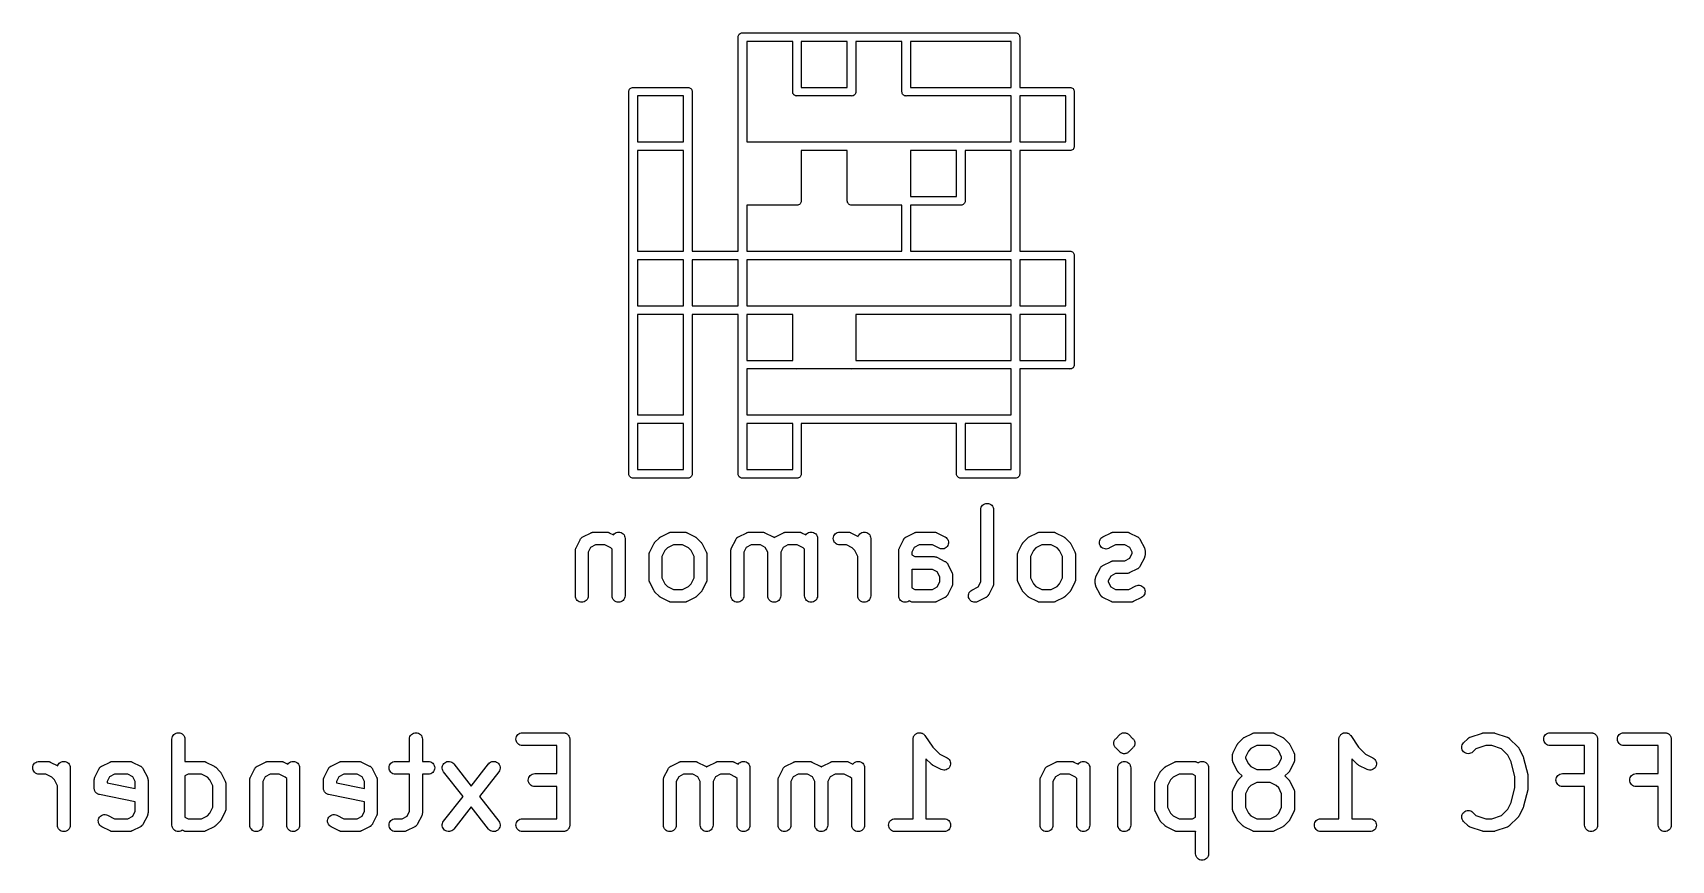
# Model space of a CAD drawing. Extents: x 148.6 to 167.7, y -72 to -62.4.
import ezdxf

# ---------------------------------------------------------------- set-up
doc = ezdxf.new("R2010")
doc.units = 0
doc.layers.add('BLACK', color=7, linetype='CONTINUOUS')

msp = doc.modelspace()

# ---------------------------------------------------------------- linework, layer by layer
at = {"layer": 'BLACK', "linetype": 'CONTINUOUS'}
for p, q in [((156.846, -62.4078), (156.847, -62.398)), ((156.846, -62.4102), (156.846, -62.4078)), ((156.846, -63.6753), (156.846, -62.4102)), ((156.847, -62.398), (156.849, -62.3886)), ((156.849, -62.3886), (156.854, -62.3799)), ((156.854, -62.3799), (156.86, -62.3723)), ((156.86, -62.3723), (156.868, -62.366)), ((156.868, -62.366), (156.877, -62.3614)), ((156.877, -62.3614), (156.886, -62.3585)), ((156.886, -62.3585), (156.893, -62.3578)), ((156.893, -62.3578), (156.896, -62.3576)), ((156.896, -62.3576), (156.898, -62.3578)), ((156.898, -62.3578), (157.528, -62.3578)), ((157.481, -62.4578), (156.946, -62.4578)), ((156.946, -62.4578), (156.946, -63.6278)), ((157.481, -63.0403), (157.481, -62.4578)), ((157.528, -62.3578), (157.531, -62.3576)), ((157.531, -62.3576), (157.533, -62.3578)), ((157.533, -62.3578), (158.163, -62.3578)), ((157.581, -62.4578), (157.581, -62.9928)), ((158.116, -62.4578), (157.581, -62.4578)), ((158.116, -62.9928), (158.116, -62.4578)), ((158.163, -62.3578), (158.166, -62.3576)), ((158.166, -62.3576), (158.168, -62.3578)), ((158.168, -62.3578), (158.798, -62.3578)), ((158.216, -62.4578), (158.216, -63.0404)), ((158.751, -62.4578), (158.216, -62.4578)), ((158.751, -63.0403), (158.751, -62.4578)), ((158.798, -62.3578), (158.801, -62.3576)), ((158.801, -62.3576), (158.803, -62.3578)), ((158.803, -62.3578), (160.068, -62.3578)), ((158.851, -62.4578), (158.851, -62.9928)), ((160.021, -62.4578), (158.851, -62.4578)), ((160.021, -62.9928), (160.021, -62.4578)), ((160.068, -62.3578), (160.071, -62.3576)), ((160.071, -62.3576), (160.073, -62.3578)), ((160.073, -62.3578), (160.081, -62.3585)), ((160.081, -62.3585), (160.09, -62.3614)), ((160.09, -62.3614), (160.099, -62.366)), ((160.099, -62.366), (160.106, -62.3723)), ((160.106, -62.3723), (160.113, -62.3799)), ((160.113, -62.3799), (160.117, -62.3886)), ((160.117, -62.3886), (160.12, -62.398)), ((160.12, -62.398), (160.121, -62.4078)), ((160.121, -62.4078), (160.121, -62.4102)), ((160.121, -62.4102), (160.121, -62.9928)), ((155.576, -63.0428), (155.577, -63.033)), ((155.576, -63.0452), (155.576, -63.0428)), ((155.576, -63.6754), (155.576, -63.0452)), ((155.577, -63.033), (155.579, -63.0236)), ((155.579, -63.0236), (155.584, -63.0149)), ((155.584, -63.0149), (155.59, -63.0073)), ((155.59, -63.0073), (155.598, -63.001)), ((155.598, -63.001), (155.607, -62.9964)), ((155.607, -62.9964), (155.616, -62.9935)), ((155.616, -62.9935), (155.623, -62.9928)), ((155.623, -62.9928), (155.626, -62.9926)), ((155.626, -62.9926), (155.628, -62.9928)), ((155.628, -62.9928), (156.258, -62.9928)), ((156.258, -62.9928), (156.261, -62.9926)), ((156.261, -62.9926), (156.263, -62.9928)), ((156.263, -62.9928), (156.271, -62.9935)), ((156.271, -62.9935), (156.28, -62.9964)), ((156.28, -62.9964), (156.289, -63.001)), ((156.289, -63.001), (156.296, -63.0073)), ((156.296, -63.0073), (156.303, -63.0149)), ((156.303, -63.0149), (156.307, -63.0236)), ((156.307, -63.0236), (156.31, -63.033)), ((156.31, -63.033), (156.311, -63.0428)), ((156.311, -63.0428), (156.311, -63.0452)), ((156.311, -63.0452), (156.311, -63.6754)), ((157.481, -63.0428), (157.481, -63.0403)), ((157.482, -63.0526), (157.481, -63.0428)), ((157.484, -63.062), (157.482, -63.0526)), ((157.489, -63.0707), (157.484, -63.062)), ((157.495, -63.0783), (157.489, -63.0707)), ((157.581, -62.9928), (158.116, -62.9928)), ((158.208, -63.0707), (158.201, -63.0783)), ((158.212, -63.062), (158.208, -63.0707)), ((158.215, -63.0526), (158.212, -63.062)), ((158.216, -63.0452), (158.215, -63.0526)), ((158.216, -63.0404), (158.216, -63.0428)), ((158.216, -63.0428), (158.216, -63.0452)), ((158.751, -63.0428), (158.751, -63.0403)), ((158.752, -63.0526), (158.751, -63.0428)), ((158.754, -63.062), (158.752, -63.0526)), ((158.759, -63.0707), (158.754, -63.062)), ((158.765, -63.0783), (158.759, -63.0707)), ((158.851, -62.9928), (160.021, -62.9928)), ((160.121, -62.9928), (160.703, -62.9928)), ((160.703, -62.9928), (160.706, -62.9926)), ((160.706, -62.9926), (160.708, -62.9928)), ((160.708, -62.9928), (160.716, -62.9935)), ((160.716, -62.9935), (160.725, -62.9964)), ((160.725, -62.9964), (160.734, -63.001)), ((160.734, -63.001), (160.741, -63.0073)), ((160.741, -63.0073), (160.748, -63.0149)), ((160.748, -63.0149), (160.752, -63.0236)), ((160.752, -63.0236), (160.755, -63.033)), ((160.755, -63.033), (160.756, -63.0428)), ((160.756, -63.0428), (160.756, -63.0452)), ((160.756, -63.0452), (160.756, -63.6754)), ((155.676, -63.0928), (155.676, -63.6278)), ((156.211, -63.0928), (155.676, -63.0928)), ((156.211, -63.6278), (156.211, -63.0928)), ((157.503, -63.0846), (157.495, -63.0783)), ((157.512, -63.0892), (157.503, -63.0846)), ((157.521, -63.0921), (157.512, -63.0892)), ((157.528, -63.0928), (157.521, -63.0921)), ((157.531, -63.093), (157.528, -63.0928)), ((157.533, -63.0928), (157.531, -63.093)), ((158.163, -63.0928), (157.533, -63.0928)), ((158.166, -63.093), (158.163, -63.0928)), ((158.176, -63.0921), (158.166, -63.093)), ((158.185, -63.0892), (158.176, -63.0921)), ((158.194, -63.0846), (158.185, -63.0892)), ((158.201, -63.0783), (158.194, -63.0846)), ((158.773, -63.0846), (158.765, -63.0783)), ((158.782, -63.0892), (158.773, -63.0846)), ((158.791, -63.0921), (158.782, -63.0892)), ((158.798, -63.0928), (158.791, -63.0921)), ((158.801, -63.093), (158.798, -63.0928)), ((158.803, -63.0928), (158.801, -63.093)), ((160.021, -63.0928), (158.803, -63.0928)), ((160.021, -63.6278), (160.021, -63.0928)), ((160.121, -63.0928), (160.121, -63.6278)), ((160.656, -63.0928), (160.121, -63.0928)), ((160.656, -63.6278), (160.656, -63.0928)), ((155.676, -63.6278), (156.211, -63.6278)), ((156.946, -63.6278), (157.528, -63.6278)), ((157.528, -63.6278), (157.531, -63.6276)), ((157.531, -63.6276), (157.533, -63.6278)), ((157.533, -63.6278), (158.163, -63.6278)), ((158.163, -63.6278), (158.166, -63.6276)), ((158.166, -63.6276), (158.168, -63.6278)), ((158.168, -63.6278), (158.798, -63.6278)), ((158.798, -63.6278), (158.801, -63.6276)), ((158.801, -63.6276), (158.803, -63.6278)), ((158.803, -63.6278), (159.433, -63.6278)), ((159.433, -63.6278), (159.436, -63.6276)), ((159.436, -63.6276), (159.438, -63.6278)), ((159.438, -63.6278), (160.021, -63.6278)), ((160.121, -63.6278), (160.656, -63.6278)), ((155.576, -63.6778), (155.576, -63.6754)), ((155.576, -63.6802), (155.576, -63.6778)), ((155.576, -64.9453), (155.576, -63.6802)), ((155.676, -63.7278), (155.676, -64.8978)), ((156.211, -63.7278), (155.676, -63.7278)), ((156.211, -64.8978), (156.211, -63.7278)), ((156.311, -63.6754), (156.311, -63.6778)), ((156.311, -63.6778), (156.311, -63.6802)), ((156.311, -63.6802), (156.311, -64.8978)), ((156.846, -63.6778), (156.846, -63.6753)), ((156.846, -63.6802), (156.846, -63.6778)), ((156.846, -64.3103), (156.846, -63.6802)), ((157.581, -63.7278), (157.581, -64.3104)), ((158.116, -63.7278), (157.581, -63.7278)), ((158.116, -64.3104), (158.116, -63.7278)), ((158.851, -63.7278), (158.851, -64.2628)), ((159.386, -63.7278), (158.851, -63.7278)), ((159.386, -64.2628), (159.386, -63.7278)), ((159.486, -63.7278), (159.486, -64.3104)), ((160.021, -63.7278), (159.486, -63.7278)), ((160.021, -64.8978), (160.021, -63.7278)), ((160.703, -63.7278), (160.121, -63.7278)), ((160.121, -63.7278), (160.121, -64.8978)), ((160.706, -63.728), (160.703, -63.7278)), ((160.708, -63.7278), (160.706, -63.728)), ((160.716, -63.7271), (160.708, -63.7278)), ((160.725, -63.7242), (160.716, -63.7271)), ((160.734, -63.7196), (160.725, -63.7242)), ((160.741, -63.7133), (160.734, -63.7196)), ((160.748, -63.7057), (160.741, -63.7133)), ((160.752, -63.697), (160.748, -63.7057)), ((160.755, -63.6876), (160.752, -63.697)), ((160.756, -63.6778), (160.755, -63.6876)), ((160.756, -63.6754), (160.756, -63.6778)), ((156.846, -64.3128), (156.846, -64.3103)), ((156.846, -64.3152), (156.846, -64.3128)), ((156.846, -64.8978), (156.846, -64.3152)), ((157.528, -64.3628), (156.946, -64.3628)), ((156.946, -64.3628), (156.946, -64.8978)), ((157.531, -64.363), (157.528, -64.3628)), ((157.541, -64.3621), (157.531, -64.363)), ((157.55, -64.3592), (157.541, -64.3621)), ((157.559, -64.3546), (157.55, -64.3592)), ((157.566, -64.3483), (157.559, -64.3546)), ((157.573, -64.3407), (157.566, -64.3483)), ((157.577, -64.332), (157.573, -64.3407)), ((157.58, -64.3226), (157.577, -64.332)), ((157.581, -64.3152), (157.58, -64.3226)), ((157.581, -64.3104), (157.581, -64.3128)), ((157.581, -64.3128), (157.581, -64.3152)), ((158.116, -64.3128), (158.116, -64.3104)), ((158.117, -64.3226), (158.116, -64.3128)), ((158.119, -64.332), (158.117, -64.3226)), ((158.124, -64.3407), (158.119, -64.332)), ((158.13, -64.3483), (158.124, -64.3407)), ((158.138, -64.3546), (158.13, -64.3483)), ((158.147, -64.3592), (158.138, -64.3546)), ((158.156, -64.3621), (158.147, -64.3592)), ((158.163, -64.3628), (158.156, -64.3621)), ((158.166, -64.363), (158.163, -64.3628)), ((158.168, -64.3628), (158.166, -64.363)), ((158.751, -64.3628), (158.168, -64.3628)), ((158.751, -64.8978), (158.751, -64.3628)), ((158.851, -64.2628), (159.386, -64.2628)), ((159.433, -64.3628), (158.851, -64.3628)), ((158.851, -64.3628), (158.851, -64.8978)), ((159.436, -64.363), (159.433, -64.3628)), ((159.446, -64.3621), (159.436, -64.363)), ((159.455, -64.3592), (159.446, -64.3621)), ((159.464, -64.3546), (159.455, -64.3592)), ((159.471, -64.3483), (159.464, -64.3546)), ((159.478, -64.3407), (159.471, -64.3483)), ((159.482, -64.332), (159.478, -64.3407)), ((159.485, -64.3226), (159.482, -64.332)), ((159.486, -64.3152), (159.485, -64.3226)), ((159.486, -64.3104), (159.486, -64.3128)), ((159.486, -64.3128), (159.486, -64.3152)), ((155.576, -64.9478), (155.576, -64.9453)), ((155.576, -64.9502), (155.576, -64.9478)), ((155.576, -65.5803), (155.576, -64.9502)), ((155.676, -64.8978), (156.211, -64.8978)), ((156.311, -64.8978), (156.846, -64.8978)), ((156.946, -64.8978), (158.751, -64.8978)), ((158.851, -64.8978), (160.021, -64.8978)), ((160.121, -64.8978), (160.703, -64.8978)), ((160.703, -64.8978), (160.706, -64.8976)), ((160.706, -64.8976), (160.708, -64.8978)), ((160.708, -64.8978), (160.716, -64.8985)), ((160.716, -64.8985), (160.725, -64.9014)), ((160.725, -64.9014), (160.734, -64.906)), ((160.734, -64.906), (160.741, -64.9123)), ((160.741, -64.9123), (160.748, -64.9199)), ((160.748, -64.9199), (160.752, -64.9286)), ((160.752, -64.9286), (160.755, -64.938)), ((160.755, -64.938), (160.756, -64.9478)), ((160.756, -64.9478), (160.756, -64.9502)), ((160.756, -64.9502), (160.756, -65.5804)), ((155.676, -64.9978), (155.676, -65.5328)), ((156.211, -64.9978), (155.676, -64.9978)), ((156.211, -65.5328), (156.211, -64.9978)), ((156.311, -64.9978), (156.311, -65.5328)), ((156.846, -64.9978), (156.311, -64.9978)), ((156.846, -65.5328), (156.846, -64.9978)), ((158.798, -64.9978), (156.946, -64.9978)), ((156.946, -64.9978), (156.946, -65.5328)), ((158.801, -64.998), (158.798, -64.9978)), ((158.803, -64.9978), (158.801, -64.998)), ((160.021, -64.9978), (158.803, -64.9978)), ((160.021, -65.5328), (160.021, -64.9978)), ((160.121, -64.9978), (160.121, -65.5328)), ((160.656, -64.9978), (160.121, -64.9978)), ((160.656, -65.5328), (160.656, -64.9978)), ((155.676, -65.5328), (156.211, -65.5328)), ((156.311, -65.5328), (156.846, -65.5328)), ((156.946, -65.5328), (157.528, -65.5328)), ((157.528, -65.5328), (157.531, -65.5326)), ((157.531, -65.5326), (157.533, -65.5328)), ((157.533, -65.5328), (158.163, -65.5328)), ((158.163, -65.5328), (158.166, -65.5326)), ((158.166, -65.5326), (158.168, -65.5328)), ((158.168, -65.5328), (160.021, -65.5328)), ((160.121, -65.5328), (160.656, -65.5328)), ((155.576, -65.5828), (155.576, -65.5803)), ((155.576, -65.5853), (155.576, -65.5828)), ((155.576, -66.8503), (155.576, -65.5853)), ((155.676, -65.6328), (155.676, -66.8028)), ((156.211, -65.6328), (155.676, -65.6328)), ((156.211, -66.8028), (156.211, -65.6328)), ((156.846, -65.6328), (156.311, -65.6328)), ((156.311, -65.6328), (156.311, -66.8504)), ((156.846, -66.2153), (156.846, -65.6328)), ((156.946, -65.6328), (156.946, -66.1678)), ((157.481, -65.6328), (156.946, -65.6328)), ((157.481, -66.1678), (157.481, -65.6328)), ((158.216, -65.6328), (158.216, -66.1678)), ((160.021, -65.6328), (158.216, -65.6328)), ((160.021, -66.1678), (160.021, -65.6328)), ((160.121, -65.6328), (160.121, -66.1678)), ((160.656, -65.6328), (160.121, -65.6328)), ((160.656, -66.1678), (160.656, -65.6328)), ((160.756, -65.5804), (160.756, -65.5828)), ((160.756, -65.5828), (160.756, -65.5852)), ((160.756, -65.5852), (160.756, -66.2154)), ((156.846, -66.2178), (156.846, -66.2153)), ((156.846, -66.2203), (156.846, -66.2178)), ((156.846, -66.8503), (156.846, -66.2203)), ((156.946, -66.1678), (157.481, -66.1678)), ((157.528, -66.2678), (156.946, -66.2678)), ((156.946, -66.2678), (156.946, -66.8028)), ((157.531, -66.268), (157.528, -66.2678)), ((157.533, -66.2678), (157.531, -66.268)), ((158.163, -66.2678), (157.533, -66.2678)), ((158.166, -66.268), (158.163, -66.2678)), ((158.168, -66.2678), (158.166, -66.268)), ((160.021, -66.2678), (158.168, -66.2678)), ((158.216, -66.1678), (160.021, -66.1678)), ((160.021, -66.8028), (160.021, -66.2678)), ((160.121, -66.1678), (160.656, -66.1678)), ((160.703, -66.2678), (160.121, -66.2678)), ((160.121, -66.2678), (160.121, -66.8504)), ((160.706, -66.268), (160.703, -66.2678)), ((160.708, -66.2678), (160.706, -66.268)), ((160.716, -66.2671), (160.708, -66.2678)), ((160.725, -66.2642), (160.716, -66.2671)), ((160.734, -66.2596), (160.725, -66.2642)), ((160.741, -66.2533), (160.734, -66.2596)), ((160.748, -66.2457), (160.741, -66.2533)), ((160.752, -66.237), (160.748, -66.2457)), ((160.755, -66.2276), (160.752, -66.237)), ((160.756, -66.2178), (160.755, -66.2276)), ((160.756, -66.2154), (160.756, -66.2178)), ((155.576, -66.8528), (155.576, -66.8503)), ((155.576, -66.8553), (155.576, -66.8528)), ((155.576, -67.4853), (155.576, -66.8553)), ((155.676, -66.8028), (156.211, -66.8028)), ((156.311, -66.8504), (156.311, -66.8528)), ((156.311, -66.8528), (156.311, -66.8552)), ((156.311, -66.8552), (156.311, -67.4854)), ((156.846, -66.8528), (156.846, -66.8503)), ((156.846, -66.8553), (156.846, -66.8528)), ((156.846, -67.4853), (156.846, -66.8553)), ((156.946, -66.8028), (157.528, -66.8028)), ((157.528, -66.8028), (157.531, -66.8026)), ((157.531, -66.8026), (157.533, -66.8028)), ((157.533, -66.8028), (159.433, -66.8028)), ((159.433, -66.8028), (159.436, -66.8026)), ((159.436, -66.8026), (159.438, -66.8028)), ((159.438, -66.8028), (160.021, -66.8028)), ((160.121, -66.8504), (160.121, -66.8528)), ((160.121, -66.8528), (160.121, -66.8552)), ((160.121, -66.8552), (160.121, -67.4854)), ((155.676, -66.9028), (155.676, -67.4378)), ((156.211, -66.9028), (155.676, -66.9028)), ((156.211, -67.4378), (156.211, -66.9028)), ((156.946, -66.9028), (156.946, -67.4378)), ((157.481, -66.9028), (156.946, -66.9028)), ((157.481, -67.4378), (157.481, -66.9028)), ((159.386, -66.9028), (157.581, -66.9028)), ((157.581, -66.9028), (157.581, -67.4854)), ((159.386, -67.4853), (159.386, -66.9028)), ((159.486, -66.9028), (159.486, -67.4378)), ((160.021, -66.9028), (159.486, -66.9028)), ((160.021, -67.4378), (160.021, -66.9028)), ((155.676, -67.4378), (156.211, -67.4378)), ((156.946, -67.4378), (157.481, -67.4378)), ((159.486, -67.4378), (160.021, -67.4378)), ((155.576, -67.4878), (155.576, -67.4853)), ((155.577, -67.4976), (155.576, -67.4878)), ((155.579, -67.507), (155.577, -67.4976)), ((155.584, -67.5157), (155.579, -67.507)), ((155.59, -67.5233), (155.584, -67.5157)), ((155.598, -67.5296), (155.59, -67.5233)), ((155.607, -67.5342), (155.598, -67.5296)), ((155.616, -67.5371), (155.607, -67.5342)), ((155.623, -67.5378), (155.616, -67.5371)), ((155.626, -67.538), (155.623, -67.5378)), ((155.628, -67.5378), (155.626, -67.538)), ((156.258, -67.5378), (155.628, -67.5378)), ((156.261, -67.538), (156.258, -67.5378)), ((156.271, -67.5371), (156.261, -67.538)), ((156.28, -67.5342), (156.271, -67.5371)), ((156.289, -67.5296), (156.28, -67.5342)), ((156.296, -67.5233), (156.289, -67.5296)), ((156.303, -67.5157), (156.296, -67.5233)), ((156.307, -67.507), (156.303, -67.5157)), ((156.31, -67.4976), (156.307, -67.507)), ((156.311, -67.4902), (156.31, -67.4976)), ((156.311, -67.4854), (156.311, -67.4878)), ((156.311, -67.4878), (156.311, -67.4902)), ((156.846, -67.4878), (156.846, -67.4853)), ((156.847, -67.4976), (156.846, -67.4878)), ((156.849, -67.507), (156.847, -67.4976)), ((156.854, -67.5157), (156.849, -67.507)), ((156.86, -67.5233), (156.854, -67.5157)), ((156.868, -67.5296), (156.86, -67.5233)), ((156.877, -67.5342), (156.868, -67.5296)), ((156.886, -67.5371), (156.877, -67.5342)), ((156.893, -67.5378), (156.886, -67.5371)), ((156.896, -67.538), (156.893, -67.5378)), ((156.898, -67.5378), (156.896, -67.538)), ((157.528, -67.5378), (156.898, -67.5378)), ((157.531, -67.538), (157.528, -67.5378)), ((157.541, -67.5371), (157.531, -67.538)), ((157.55, -67.5342), (157.541, -67.5371)), ((157.559, -67.5296), (157.55, -67.5342)), ((157.566, -67.5233), (157.559, -67.5296)), ((157.573, -67.5157), (157.566, -67.5233)), ((157.577, -67.507), (157.573, -67.5157)), ((157.58, -67.4976), (157.577, -67.507)), ((157.581, -67.4902), (157.58, -67.4976)), ((157.581, -67.4854), (157.581, -67.4878)), ((157.581, -67.4878), (157.581, -67.4902)), ((159.386, -67.4878), (159.386, -67.4853)), ((159.387, -67.4976), (159.386, -67.4878)), ((159.389, -67.507), (159.387, -67.4976)), ((159.394, -67.5157), (159.389, -67.507)), ((159.4, -67.5233), (159.394, -67.5157)), ((159.408, -67.5296), (159.4, -67.5233)), ((159.417, -67.5342), (159.408, -67.5296)), ((159.426, -67.5371), (159.417, -67.5342)), ((159.433, -67.5378), (159.426, -67.5371)), ((159.436, -67.538), (159.433, -67.5378)), ((159.438, -67.5378), (159.436, -67.538)), ((160.068, -67.5378), (159.438, -67.5378)), ((160.071, -67.538), (160.068, -67.5378)), ((160.081, -67.5371), (160.071, -67.538)), ((160.09, -67.5342), (160.081, -67.5371)), ((160.099, -67.5296), (160.09, -67.5342)), ((160.106, -67.5233), (160.099, -67.5296)), ((160.113, -67.5157), (160.106, -67.5233)), ((160.117, -67.507), (160.113, -67.5157)), ((160.12, -67.4976), (160.117, -67.507)), ((160.121, -67.4902), (160.12, -67.4976)), ((160.121, -67.4854), (160.121, -67.4878)), ((160.121, -67.4878), (160.121, -67.4902)), ((159.701, -67.8426), (159.714, -67.8358)), ((159.714, -67.8358), (159.728, -67.8317)), ((159.728, -67.8317), (159.743, -67.8304)), ((159.743, -67.8304), (159.757, -67.8319)), ((159.757, -67.8319), (159.771, -67.8362)), ((159.667, -67.9043), (159.669, -67.8898)), ((159.667, -67.9054), (159.667, -67.9043)), ((159.667, -68.7448), (159.667, -67.9054)), ((159.669, -67.8898), (159.673, -67.8758)), ((159.673, -67.8758), (159.68, -67.863)), ((159.68, -67.863), (159.69, -67.8518)), ((159.69, -67.8518), (159.701, -67.8426)), ((159.771, -67.8362), (159.784, -67.8432)), ((159.784, -67.8432), (159.795, -67.8525)), ((159.795, -67.8525), (159.804, -67.8639)), ((159.804, -67.8639), (159.811, -67.8768)), ((159.811, -67.8768), (159.816, -67.8908)), ((159.816, -67.8908), (159.817, -67.9054)), ((159.817, -67.9054), (159.817, -68.7625)), ((155.042, -68.2193), (155.137, -68.1716)), ((155.137, -68.1716), (155.138, -68.1712)), ((155.138, -68.1712), (155.14, -68.1704)), ((155.14, -68.1704), (155.142, -68.1694)), ((155.142, -68.1694), (155.147, -68.1679)), ((155.147, -68.1679), (155.152, -68.1661)), ((155.152, -68.1661), (155.154, -68.1658)), ((155.154, -68.1658), (155.156, -68.1651)), ((155.156, -68.1651), (155.161, -68.1646)), ((155.161, -68.1646), (155.166, -68.1638)), ((155.166, -68.1638), (155.168, -68.1639)), ((155.168, -68.1639), (155.171, -68.1637)), ((155.171, -68.1637), (155.313, -68.1637)), ((155.313, -68.1637), (155.314, -68.1637)), ((155.314, -68.1637), (155.317, -68.164)), ((155.317, -68.164), (155.319, -68.1639)), ((155.319, -68.1639), (155.324, -68.1648)), ((155.324, -68.1648), (155.329, -68.1654)), ((155.329, -68.1654), (155.331, -68.166)), ((155.331, -68.166), (155.333, -68.1664)), ((155.333, -68.1664), (155.338, -68.1682)), ((155.338, -68.1682), (155.343, -68.1698)), ((155.343, -68.1698), (155.345, -68.1708)), ((155.345, -68.1708), (155.347, -68.1716)), ((155.347, -68.1716), (155.395, -68.1956)), ((155.395, -68.1956), (155.404, -68.1851)), ((155.404, -68.1851), (155.415, -68.176)), ((155.415, -68.176), (155.428, -68.1692)), ((155.428, -68.1692), (155.442, -68.165)), ((155.442, -68.165), (155.457, -68.1637)), ((155.457, -68.1637), (155.471, -68.1652)), ((155.471, -68.1652), (155.485, -68.1696)), ((155.485, -68.1696), (155.498, -68.1765)), ((155.498, -68.1765), (155.51, -68.1859)), ((155.51, -68.1859), (155.519, -68.1972)), ((155.519, -68.1972), (155.526, -68.2101)), ((155.526, -68.2101), (155.53, -68.2241)), ((155.947, -68.2193), (156.042, -68.1716)), ((156.042, -68.1716), (156.043, -68.1712)), ((156.043, -68.1712), (156.045, -68.1704)), ((156.045, -68.1704), (156.047, -68.1694)), ((156.047, -68.1694), (156.052, -68.1679)), ((156.052, -68.1679), (156.056, -68.1661)), ((156.056, -68.1661), (156.059, -68.1658)), ((156.059, -68.1658), (156.061, -68.1651)), ((156.061, -68.1651), (156.066, -68.1646)), ((156.066, -68.1646), (156.071, -68.1638)), ((156.071, -68.1638), (156.073, -68.1639)), ((156.073, -68.1639), (156.075, -68.1637)), ((156.075, -68.1637), (156.218, -68.1637)), ((156.218, -68.1637), (156.219, -68.1637)), ((156.219, -68.1637), (156.221, -68.164)), ((156.221, -68.164), (156.224, -68.1639)), ((156.224, -68.1639), (156.229, -68.1648)), ((156.229, -68.1648), (156.234, -68.1654)), ((156.234, -68.1654), (156.236, -68.166)), ((156.236, -68.166), (156.238, -68.1664)), ((156.238, -68.1664), (156.243, -68.1682)), ((156.243, -68.1682), (156.248, -68.1698)), ((156.248, -68.1698), (156.25, -68.1708)), ((156.25, -68.1708), (156.252, -68.1716)), ((156.252, -68.1716), (156.347, -68.2193)), ((156.851, -68.2193), (156.947, -68.1716)), ((156.947, -68.1712), (156.95, -68.1704)), ((156.947, -68.1716), (156.947, -68.1712)), ((156.95, -68.1704), (156.952, -68.1694)), ((156.952, -68.1694), (156.956, -68.1679)), ((156.956, -68.1679), (156.961, -68.1661)), ((156.961, -68.1661), (156.963, -68.1658)), ((156.963, -68.1658), (156.966, -68.1651)), ((156.966, -68.1651), (156.971, -68.1646)), ((156.971, -68.1646), (156.976, -68.1638)), ((156.976, -68.1638), (156.978, -68.1639)), ((156.978, -68.1639), (156.98, -68.1637)), ((156.98, -68.1637), (157.123, -68.1637)), ((157.123, -68.1637), (157.124, -68.1637)), ((157.124, -68.1637), (157.126, -68.164)), ((157.126, -68.164), (157.128, -68.1639)), ((157.128, -68.1639), (157.133, -68.1648)), ((157.133, -68.1648), (157.139, -68.1654)), ((157.139, -68.1654), (157.141, -68.166)), ((157.141, -68.166), (157.143, -68.1664)), ((157.143, -68.1664), (157.148, -68.1682)), ((157.148, -68.1682), (157.152, -68.1698)), ((157.152, -68.1698), (157.154, -68.1708)), ((157.154, -68.1708), (157.156, -68.1716)), ((157.156, -68.1716), (157.252, -68.2193)), ((157.28, -68.2193), (157.375, -68.1716)), ((157.375, -68.1716), (157.376, -68.1712)), ((157.376, -68.1712), (157.378, -68.1704)), ((157.378, -68.1704), (157.38, -68.1694)), ((157.38, -68.1694), (157.385, -68.1679)), ((157.385, -68.1679), (157.39, -68.1661)), ((157.39, -68.1661), (157.392, -68.1658)), ((157.392, -68.1658), (157.394, -68.1651)), ((157.394, -68.1651), (157.399, -68.1646)), ((157.399, -68.1646), (157.404, -68.1638)), ((157.404, -68.1638), (157.406, -68.1639)), ((157.406, -68.1639), (157.409, -68.1637)), ((157.409, -68.1637), (157.552, -68.1637)), ((157.552, -68.1637), (157.553, -68.1637)), ((157.553, -68.1637), (157.555, -68.164)), ((157.555, -68.164), (157.557, -68.1639)), ((157.557, -68.1639), (157.562, -68.1648)), ((157.562, -68.1648), (157.567, -68.1654)), ((157.567, -68.1654), (157.569, -68.166)), ((157.569, -68.166), (157.571, -68.1664)), ((157.571, -68.1664), (157.576, -68.1682)), ((157.576, -68.1682), (157.581, -68.1698)), ((157.581, -68.1698), (157.583, -68.1708)), ((157.583, -68.1708), (157.585, -68.1716)), ((157.585, -68.1716), (157.633, -68.1956)), ((157.633, -68.1956), (157.642, -68.1851)), ((157.642, -68.1851), (157.653, -68.176)), ((157.653, -68.176), (157.666, -68.1692)), ((157.666, -68.1692), (157.68, -68.165)), ((157.68, -68.165), (157.695, -68.1637)), ((157.695, -68.1637), (157.709, -68.1652)), ((157.709, -68.1652), (157.723, -68.1696)), ((157.723, -68.1696), (157.736, -68.1765)), ((157.736, -68.1765), (157.748, -68.1859)), ((157.748, -68.1859), (157.757, -68.1972)), ((157.757, -68.1972), (157.764, -68.2101)), ((157.764, -68.2101), (157.768, -68.2241)), ((157.954, -68.2236), (157.959, -68.2096)), ((157.959, -68.2096), (157.966, -68.1968)), ((157.966, -68.1968), (157.975, -68.1855)), ((157.975, -68.1855), (157.986, -68.1762)), ((157.986, -68.1762), (157.999, -68.1694)), ((157.999, -68.1694), (158.013, -68.1651)), ((158.013, -68.1651), (158.028, -68.1637)), ((158.028, -68.1637), (158.123, -68.1637)), ((158.123, -68.1637), (158.124, -68.1637)), ((158.124, -68.1637), (158.126, -68.164)), ((158.126, -68.164), (158.128, -68.1639)), ((158.128, -68.1639), (158.133, -68.1648)), ((158.133, -68.1648), (158.139, -68.1654)), ((158.139, -68.1654), (158.141, -68.166)), ((158.141, -68.166), (158.143, -68.1664)), ((158.143, -68.1664), (158.148, -68.1682)), ((158.148, -68.1682), (158.152, -68.1698)), ((158.152, -68.1698), (158.154, -68.1708)), ((158.154, -68.1708), (158.156, -68.1716)), ((158.156, -68.1716), (158.243, -68.2147)), ((158.243, -68.2147), (158.244, -68.2092)), ((158.244, -68.2092), (158.252, -68.1963)), ((158.252, -68.1963), (158.261, -68.1851)), ((158.261, -68.1851), (158.272, -68.176)), ((158.272, -68.176), (158.285, -68.1692)), ((158.285, -68.1692), (158.299, -68.165)), ((158.299, -68.165), (158.314, -68.1637)), ((158.314, -68.1637), (158.329, -68.1652)), ((158.329, -68.1652), (158.342, -68.1696)), ((158.342, -68.1696), (158.355, -68.1765)), ((158.355, -68.1765), (158.367, -68.1859)), ((158.367, -68.1859), (158.376, -68.1972)), ((158.376, -68.1972), (158.383, -68.2101)), ((158.383, -68.2101), (158.387, -68.2241)), ((158.804, -68.2193), (158.899, -68.1716)), ((158.899, -68.1716), (158.9, -68.1712)), ((158.9, -68.1712), (158.902, -68.1704)), ((158.902, -68.1704), (158.904, -68.1694)), ((158.904, -68.1694), (158.909, -68.1679)), ((158.909, -68.1679), (158.914, -68.1661)), ((158.914, -68.1661), (158.916, -68.1658)), ((158.916, -68.1658), (158.918, -68.1651)), ((158.918, -68.1651), (158.923, -68.1646)), ((158.923, -68.1646), (158.928, -68.1638)), ((158.928, -68.1638), (158.93, -68.1639)), ((158.93, -68.1639), (158.932, -68.1637)), ((158.932, -68.1637), (159.123, -68.1637)), ((159.123, -68.1637), (159.124, -68.1637)), ((159.124, -68.1637), (159.126, -68.164)), ((159.126, -68.164), (159.128, -68.1639)), ((159.128, -68.1639), (159.133, -68.1648)), ((159.133, -68.1648), (159.139, -68.1654)), ((159.139, -68.1654), (159.141, -68.166)), ((159.141, -68.166), (159.143, -68.1664)), ((159.143, -68.1664), (159.148, -68.1682)), ((159.148, -68.1682), (159.152, -68.1698)), ((159.152, -68.1698), (159.154, -68.1708)), ((159.154, -68.1708), (159.156, -68.1716)), ((159.156, -68.1716), (159.252, -68.2193)), ((160.232, -68.2193), (160.328, -68.1716)), ((160.328, -68.1712), (160.331, -68.1704)), ((160.328, -68.1716), (160.328, -68.1712)), ((160.331, -68.1704), (160.332, -68.1694)), ((160.332, -68.1694), (160.337, -68.1679)), ((160.337, -68.1679), (160.342, -68.1661)), ((160.342, -68.1661), (160.344, -68.1658)), ((160.344, -68.1658), (160.346, -68.1651)), ((160.346, -68.1651), (160.352, -68.1646)), ((160.352, -68.1646), (160.357, -68.1638)), ((160.357, -68.1638), (160.359, -68.1639)), ((160.359, -68.1639), (160.361, -68.1637)), ((160.361, -68.1637), (160.504, -68.1637)), ((160.504, -68.1637), (160.505, -68.1637)), ((160.505, -68.1637), (160.507, -68.164)), ((160.507, -68.164), (160.509, -68.1639)), ((160.509, -68.1639), (160.514, -68.1648)), ((160.514, -68.1648), (160.519, -68.1654)), ((160.519, -68.1654), (160.522, -68.166)), ((160.522, -68.166), (160.524, -68.1664)), ((160.524, -68.1664), (160.529, -68.1682)), ((160.529, -68.1682), (160.533, -68.1698)), ((160.533, -68.1698), (160.535, -68.1708)), ((160.535, -68.1708), (160.537, -68.1716)), ((160.537, -68.1716), (160.633, -68.2193)), ((161.089, -68.2193), (161.185, -68.1716)), ((161.185, -68.1716), (161.186, -68.1712)), ((161.186, -68.1712), (161.188, -68.1704)), ((161.188, -68.1704), (161.19, -68.1694)), ((161.19, -68.1694), (161.195, -68.1679)), ((161.195, -68.1679), (161.199, -68.1661)), ((161.199, -68.1661), (161.202, -68.1658)), ((161.202, -68.1658), (161.204, -68.1651)), ((161.204, -68.1651), (161.209, -68.1646)), ((161.209, -68.1646), (161.214, -68.1638)), ((161.214, -68.1638), (161.216, -68.1639)), ((161.216, -68.1639), (161.218, -68.1637)), ((161.218, -68.1637), (161.361, -68.1637)), ((161.361, -68.1637), (161.362, -68.1637)), ((161.362, -68.1637), (161.364, -68.164)), ((161.364, -68.164), (161.366, -68.1639)), ((161.366, -68.1639), (161.372, -68.1648)), ((161.372, -68.1648), (161.377, -68.1654)), ((161.377, -68.1654), (161.379, -68.166)), ((161.379, -68.166), (161.381, -68.1664)), ((161.381, -68.1664), (161.386, -68.1682)), ((161.386, -68.1682), (161.391, -68.1698)), ((161.391, -68.1698), (161.393, -68.1708)), ((161.393, -68.1708), (161.395, -68.1716)), ((161.395, -68.1716), (161.49, -68.2193)), ((154.953, -68.3761), (154.954, -68.3711)), ((154.953, -68.3783), (154.953, -68.3761)), ((154.953, -68.3805), (154.953, -68.3783)), ((154.953, -68.3816), (154.953, -68.3805)), ((154.953, -68.9054), (154.953, -68.3816)), ((154.954, -68.366), (154.955, -68.3639)), ((154.954, -68.3711), (154.954, -68.366)), ((154.955, -68.3617), (154.957, -68.3569)), ((154.955, -68.3639), (154.955, -68.3617)), ((154.957, -68.3569), (154.959, -68.352)), ((154.959, -68.352), (154.96, -68.3501)), ((154.96, -68.3501), (154.961, -68.348)), ((154.961, -68.348), (155.008, -68.2528)), ((155.008, -68.2528), (155.009, -68.2519)), ((155.009, -68.2519), (155.01, -68.2505)), ((155.01, -68.249), (155.014, -68.2444)), ((155.01, -68.2505), (155.01, -68.249)), ((155.014, -68.2444), (155.017, -68.2396)), ((155.017, -68.2396), (155.018, -68.2384)), ((155.018, -68.2384), (155.019, -68.2371)), ((155.019, -68.2371), (155.023, -68.2332)), ((155.023, -68.2332), (155.027, -68.2291)), ((155.027, -68.2291), (155.028, -68.2282)), ((155.028, -68.2282), (155.029, -68.227)), ((155.029, -68.227), (155.034, -68.224)), ((155.034, -68.224), (155.039, -68.2208)), ((155.039, -68.2208), (155.04, -68.2201)), ((155.04, -68.2201), (155.042, -68.2193)), ((155.131, -68.3422), (155.103, -68.3993)), ((155.103, -68.3993), (155.103, -68.9054)), ((155.188, -68.3137), (155.131, -68.3422)), ((155.296, -68.3137), (155.188, -68.3137)), ((155.364, -68.348), (155.296, -68.3137)), ((155.381, -68.365), (155.364, -68.348)), ((155.381, -68.9054), (155.381, -68.365)), ((155.53, -68.2241), (155.531, -68.2387)), ((155.531, -68.2387), (155.531, -68.9054)), ((155.813, -68.4093), (155.814, -68.4045)), ((155.814, -68.4045), (155.816, -68.3996)), ((155.816, -68.3996), (155.817, -68.3977)), ((155.817, -68.3977), (155.818, -68.3956)), ((155.818, -68.3956), (155.865, -68.3004)), ((155.865, -68.3004), (155.866, -68.2995)), ((155.866, -68.2995), (155.868, -68.2959)), ((155.868, -68.2959), (155.87, -68.2922)), ((155.87, -68.2922), (155.872, -68.2898)), ((155.872, -68.2898), (155.874, -68.2872)), ((155.874, -68.2872), (155.877, -68.2842)), ((155.877, -68.2842), (155.879, -68.2809)), ((155.879, -68.2809), (155.927, -68.2333)), ((155.927, -68.2333), (155.928, -68.2326)), ((155.928, -68.2326), (155.931, -68.2299)), ((155.931, -68.2299), (155.934, -68.227)), ((155.934, -68.227), (155.937, -68.2254)), ((155.937, -68.2254), (155.939, -68.2234)), ((155.939, -68.2234), (155.943, -68.2215)), ((155.943, -68.2215), (155.947, -68.2193)), ((155.994, -68.3784), (155.96, -68.4469)), ((156.025, -68.348), (155.994, -68.3784)), ((156.093, -68.3137), (156.025, -68.348)), ((156.2, -68.3137), (156.093, -68.3137)), ((156.269, -68.348), (156.2, -68.3137)), ((156.299, -68.3784), (156.269, -68.348)), ((156.334, -68.4469), (156.299, -68.3784)), ((156.347, -68.2193), (156.348, -68.2197)), ((156.348, -68.2197), (156.351, -68.222)), ((156.351, -68.222), (156.355, -68.224)), ((156.355, -68.224), (156.358, -68.226)), ((156.358, -68.226), (156.36, -68.2277)), ((156.36, -68.2277), (156.363, -68.2306)), ((156.363, -68.2306), (156.366, -68.2333)), ((156.366, -68.2333), (156.414, -68.2809)), ((156.414, -68.2809), (156.415, -68.2817)), ((156.415, -68.2817), (156.417, -68.285)), ((156.417, -68.285), (156.42, -68.288)), ((156.42, -68.288), (156.422, -68.2907)), ((156.422, -68.2907), (156.424, -68.2931)), ((156.424, -68.2931), (156.426, -68.2968)), ((156.426, -68.2968), (156.428, -68.3004)), ((156.428, -68.3004), (156.476, -68.3956)), ((156.476, -68.3956), (156.476, -68.3966)), ((156.476, -68.3966), (156.477, -68.3987)), ((156.477, -68.3987), (156.478, -68.4006)), ((156.478, -68.4006), (156.479, -68.4055)), ((156.479, -68.4055), (156.481, -68.4103)), ((156.762, -68.3761), (156.763, -68.3711)), ((156.762, -68.3783), (156.762, -68.3761)), ((156.762, -68.3805), (156.762, -68.3783)), ((156.762, -68.3816), (156.762, -68.3805)), ((156.762, -68.9054), (156.762, -68.3816)), ((156.763, -68.3711), (156.764, -68.366)), ((156.764, -68.366), (156.765, -68.3639)), ((156.765, -68.3617), (156.767, -68.3569)), ((156.765, -68.3639), (156.765, -68.3617)), ((156.767, -68.3569), (156.768, -68.352)), ((156.768, -68.352), (156.769, -68.3501)), ((156.769, -68.3501), (156.77, -68.348)), ((156.77, -68.348), (156.818, -68.2528)), ((156.818, -68.2519), (156.819, -68.2505)), ((156.818, -68.2528), (156.818, -68.2519)), ((156.819, -68.2505), (156.82, -68.249)), ((156.82, -68.249), (156.823, -68.2444)), ((156.823, -68.2444), (156.826, -68.2396)), ((156.826, -68.2396), (156.827, -68.2384)), ((156.827, -68.2384), (156.828, -68.2371)), ((156.828, -68.2371), (156.832, -68.2332)), ((156.832, -68.2332), (156.836, -68.2291)), ((156.836, -68.2291), (156.838, -68.2282)), ((156.838, -68.2282), (156.839, -68.227)), ((156.839, -68.227), (156.844, -68.224)), ((156.844, -68.224), (156.848, -68.2208)), ((156.848, -68.2208), (156.85, -68.2201)), ((156.85, -68.2201), (156.851, -68.2193)), ((156.941, -68.3422), (156.912, -68.3993)), ((156.912, -68.3993), (156.912, -68.9054)), ((156.998, -68.3137), (156.941, -68.3422)), ((157.105, -68.3137), (156.998, -68.3137)), ((157.162, -68.3422), (157.105, -68.3137)), ((157.191, -68.3993), (157.162, -68.3422)), ((157.191, -68.9054), (157.191, -68.3993)), ((157.252, -68.2193), (157.253, -68.2197)), ((157.253, -68.2197), (157.254, -68.2206)), ((157.254, -68.2206), (157.256, -68.2213)), ((157.256, -68.2213), (157.26, -68.2246)), ((157.26, -68.2246), (157.265, -68.2277)), ((157.265, -68.2277), (157.266, -68.2285)), ((157.266, -68.2282), (157.267, -68.227)), ((157.266, -68.2285), (157.266, -68.2282)), ((157.267, -68.227), (157.272, -68.224)), ((157.272, -68.224), (157.277, -68.2208)), ((157.277, -68.2208), (157.279, -68.2201)), ((157.279, -68.2201), (157.28, -68.2193)), ((157.369, -68.3422), (157.341, -68.3993)), ((157.341, -68.3993), (157.341, -68.9054)), ((157.426, -68.3137), (157.369, -68.3422)), ((157.534, -68.3137), (157.426, -68.3137)), ((157.602, -68.348), (157.534, -68.3137)), ((157.619, -68.365), (157.602, -68.348)), ((157.619, -68.9054), (157.619, -68.365)), ((157.768, -68.2241), (157.769, -68.2387)), ((157.769, -68.2387), (157.769, -68.9054)), ((157.953, -68.2382), (157.954, -68.2236)), ((157.954, -68.2528), (157.953, -68.2382)), ((157.958, -68.2668), (157.954, -68.2528)), ((157.965, -68.2798), (157.958, -68.2668)), ((157.974, -68.2912), (157.965, -68.2798)), ((157.985, -68.3006), (157.974, -68.2912)), ((157.998, -68.3076), (157.985, -68.3006)), ((158.012, -68.3121), (157.998, -68.3076)), ((158.027, -68.3137), (158.012, -68.3121)), ((158.028, -68.3137), (158.027, -68.3137)), ((158.105, -68.3137), (158.028, -68.3137)), ((158.174, -68.348), (158.105, -68.3137)), ((158.204, -68.3784), (158.174, -68.348)), ((158.238, -68.4469), (158.204, -68.3784)), ((158.387, -68.2241), (158.388, -68.2387)), ((158.388, -68.2387), (158.388, -68.9054)), ((158.715, -68.3761), (158.716, -68.3711)), ((158.715, -68.3783), (158.715, -68.3761)), ((158.715, -68.3805), (158.715, -68.3783)), ((158.715, -68.3816), (158.715, -68.3805)), ((158.715, -68.9054), (158.715, -68.3816)), ((158.716, -68.366), (158.717, -68.3639)), ((158.716, -68.3711), (158.716, -68.366)), ((158.717, -68.3617), (158.719, -68.3569)), ((158.717, -68.3639), (158.717, -68.3617)), ((158.719, -68.3569), (158.721, -68.352)), ((158.721, -68.352), (158.722, -68.3501)), ((158.722, -68.3501), (158.723, -68.348)), ((158.723, -68.348), (158.77, -68.2528)), ((158.77, -68.2528), (158.771, -68.2519)), ((158.771, -68.2519), (158.772, -68.2505)), ((158.772, -68.249), (158.775, -68.2444)), ((158.772, -68.2505), (158.772, -68.249)), ((158.775, -68.2444), (158.779, -68.2396)), ((158.779, -68.2396), (158.78, -68.2384)), ((158.78, -68.2384), (158.781, -68.2371)), ((158.781, -68.2371), (158.785, -68.2332)), ((158.785, -68.2332), (158.789, -68.2291)), ((158.789, -68.2291), (158.79, -68.2282)), ((158.79, -68.2282), (158.791, -68.227)), ((158.791, -68.227), (158.796, -68.224)), ((158.796, -68.224), (158.801, -68.2208)), ((158.801, -68.2208), (158.802, -68.2201)), ((158.802, -68.2201), (158.804, -68.2193)), ((158.893, -68.3422), (158.865, -68.3993)), ((158.865, -68.3993), (158.865, -68.4305)), ((158.95, -68.3137), (158.893, -68.3422)), ((159.105, -68.3137), (158.95, -68.3137)), ((159.185, -68.3534), (159.105, -68.3137)), ((159.198, -68.3587), (159.185, -68.3534)), ((159.213, -68.3611), (159.198, -68.3587)), ((159.227, -68.3608), (159.213, -68.3611)), ((159.242, -68.3576), (159.227, -68.3608)), ((159.255, -68.3517), (159.242, -68.3576)), ((159.252, -68.2193), (159.253, -68.2197)), ((159.253, -68.2197), (159.265, -68.2277)), ((159.267, -68.3432), (159.255, -68.3517)), ((159.265, -68.2277), (159.275, -68.2379)), ((159.277, -68.3327), (159.267, -68.3432)), ((159.275, -68.2379), (159.284, -68.2499)), ((159.285, -68.3203), (159.277, -68.3327)), ((159.284, -68.2499), (159.29, -68.2634)), ((159.29, -68.3067), (159.285, -68.3203)), ((159.29, -68.2634), (159.293, -68.2777)), ((159.293, -68.2923), (159.29, -68.3067)), ((159.293, -68.2777), (159.293, -68.2923)), ((160.098, -68.4093), (160.1, -68.4045)), ((160.1, -68.4045), (160.102, -68.3996)), ((160.102, -68.3996), (160.103, -68.3977)), ((160.103, -68.3956), (160.151, -68.3004)), ((160.103, -68.3977), (160.103, -68.3956)), ((160.151, -68.3004), (160.152, -68.2995)), ((160.152, -68.2995), (160.154, -68.2959)), ((160.154, -68.2959), (160.156, -68.2922)), ((160.156, -68.2922), (160.158, -68.2898)), ((160.158, -68.2898), (160.16, -68.2872)), ((160.16, -68.2872), (160.162, -68.2842)), ((160.162, -68.2842), (160.165, -68.2809)), ((160.165, -68.2809), (160.213, -68.2333)), ((160.213, -68.2333), (160.214, -68.2326)), ((160.214, -68.2326), (160.217, -68.2299)), ((160.217, -68.2299), (160.22, -68.227)), ((160.22, -68.227), (160.223, -68.2254)), ((160.223, -68.2254), (160.225, -68.2234)), ((160.225, -68.2234), (160.229, -68.2215)), ((160.229, -68.2215), (160.232, -68.2193)), ((160.28, -68.3784), (160.246, -68.4469)), ((160.31, -68.348), (160.28, -68.3784)), ((160.379, -68.3137), (160.31, -68.348)), ((160.486, -68.3137), (160.379, -68.3137)), ((160.555, -68.348), (160.486, -68.3137)), ((160.585, -68.3784), (160.555, -68.348)), ((160.619, -68.4469), (160.585, -68.3784)), ((160.633, -68.2193), (160.634, -68.2197)), ((160.634, -68.2197), (160.637, -68.222)), ((160.637, -68.222), (160.641, -68.224)), ((160.641, -68.224), (160.643, -68.226)), ((160.643, -68.226), (160.646, -68.2277)), ((160.646, -68.2277), (160.649, -68.2306)), ((160.649, -68.2306), (160.652, -68.2333)), ((160.652, -68.2333), (160.7, -68.2809)), ((160.7, -68.2809), (160.701, -68.2817)), ((160.701, -68.2817), (160.703, -68.285)), ((160.703, -68.285), (160.706, -68.288)), ((160.706, -68.288), (160.708, -68.2907)), ((160.708, -68.2907), (160.71, -68.2931)), ((160.71, -68.2931), (160.712, -68.2968)), ((160.712, -68.2968), (160.714, -68.3004)), ((160.714, -68.3004), (160.761, -68.3956)), ((160.761, -68.3956), (160.762, -68.3966)), ((160.762, -68.3966), (160.763, -68.3987)), ((160.763, -68.3987), (160.764, -68.4006)), ((160.764, -68.4006), (160.765, -68.4055)), ((160.765, -68.4055), (160.767, -68.4103)), ((161.048, -68.2913), (161.049, -68.2766)), ((161.05, -68.3057), (161.048, -68.2913)), ((161.049, -68.2766), (161.052, -68.2624)), ((161.056, -68.3194), (161.05, -68.3057)), ((161.052, -68.2624), (161.058, -68.249)), ((161.063, -68.3319), (161.056, -68.3194)), ((161.058, -68.249), (161.066, -68.2371)), ((161.073, -68.3426), (161.063, -68.3319)), ((161.066, -68.2371), (161.077, -68.227)), ((161.085, -68.3511), (161.073, -68.3426)), ((161.077, -68.227), (161.089, -68.2193)), ((161.098, -68.3572), (161.085, -68.3511)), ((161.113, -68.3606), (161.098, -68.3572)), ((161.127, -68.3612), (161.113, -68.3606)), ((161.142, -68.3589), (161.127, -68.3612)), ((161.156, -68.3539), (161.142, -68.3589)), ((161.236, -68.3137), (161.156, -68.3534)), ((161.156, -68.3534), (161.156, -68.3539)), ((161.343, -68.3137), (161.236, -68.3137)), ((161.4, -68.3422), (161.343, -68.3137)), ((161.429, -68.3993), (161.4, -68.3422)), ((161.429, -68.4115), (161.429, -68.3993)), ((161.49, -68.2193), (161.491, -68.2197)), ((161.491, -68.2197), (161.492, -68.2206)), ((161.492, -68.2206), (161.494, -68.2213)), ((161.494, -68.2213), (161.498, -68.2246)), ((161.498, -68.2246), (161.503, -68.2277)), ((161.503, -68.2277), (161.504, -68.2288)), ((161.504, -68.2288), (161.506, -68.2298)), ((161.506, -68.2298), (161.509, -68.2339)), ((161.509, -68.2339), (161.514, -68.2379)), ((161.514, -68.2379), (161.514, -68.2392)), ((161.514, -68.2392), (161.516, -68.2404)), ((161.516, -68.2404), (161.519, -68.2452)), ((161.519, -68.2452), (161.522, -68.2499)), ((161.522, -68.2499), (161.523, -68.2514)), ((161.523, -68.2514), (161.523, -68.2528)), ((161.523, -68.2528), (161.571, -68.348)), ((161.571, -68.348), (161.571, -68.349)), ((161.571, -68.349), (161.572, -68.351)), ((161.572, -68.351), (161.573, -68.353)), ((161.573, -68.353), (161.575, -68.3579)), ((161.575, -68.3579), (161.576, -68.3627)), ((161.576, -68.3627), (161.577, -68.3649)), ((161.577, -68.3649), (161.577, -68.367)), ((161.577, -68.367), (161.578, -68.3721)), ((161.578, -68.3721), (161.579, -68.3772)), ((161.579, -68.3772), (161.579, -68.3794)), ((161.579, -68.3794), (161.579, -68.3816)), ((161.579, -68.3816), (161.579, -68.4292)), ((155.81, -68.4237), (155.811, -68.4187)), ((155.81, -68.4259), (155.81, -68.4237)), ((155.81, -68.4281), (155.81, -68.4259)), ((155.81, -68.4292), (155.81, -68.4281)), ((155.81, -68.7149), (155.81, -68.4292)), ((155.811, -68.4136), (155.812, -68.4115)), ((155.811, -68.4187), (155.811, -68.4136)), ((155.812, -68.4115), (155.813, -68.4093)), ((155.96, -68.4469), (155.96, -68.6972)), ((156.334, -68.6972), (156.334, -68.4469)), ((156.481, -68.4103), (156.482, -68.4125)), ((156.482, -68.4125), (156.482, -68.4146)), ((156.482, -68.4146), (156.483, -68.4197)), ((156.483, -68.4197), (156.484, -68.4248)), ((156.484, -68.4248), (156.483, -68.427)), ((156.483, -68.427), (156.484, -68.4292)), ((156.484, -68.4292), (156.484, -68.7149)), ((158.238, -68.9054), (158.238, -68.4469)), ((158.865, -68.4305), (158.903, -68.4494)), ((158.865, -68.5967), (158.865, -68.5966)), ((158.865, -68.5966), (158.865, -68.8114)), ((158.867, -68.5971), (158.865, -68.5967)), ((158.869, -68.5978), (158.867, -68.5971)), ((158.874, -68.5984), (158.869, -68.5978)), ((158.903, -68.4494), (159.123, -68.4494)), ((159.123, -68.4494), (159.124, -68.4494)), ((159.124, -68.4494), (159.126, -68.4497)), ((159.126, -68.4497), (159.128, -68.4496)), ((159.128, -68.4496), (159.133, -68.4505)), ((159.133, -68.4505), (159.139, -68.4511)), ((159.139, -68.4511), (159.141, -68.4517)), ((159.141, -68.4517), (159.143, -68.4521)), ((159.143, -68.4521), (159.148, -68.4539)), ((159.148, -68.4539), (159.152, -68.4555)), ((159.152, -68.4555), (159.154, -68.4566)), ((159.154, -68.4566), (159.156, -68.4573)), ((159.156, -68.4573), (159.252, -68.505)), ((159.252, -68.505), (159.253, -68.5054)), ((159.253, -68.5054), (159.254, -68.5063)), ((159.254, -68.5063), (159.256, -68.507)), ((159.256, -68.507), (159.26, -68.5103)), ((159.26, -68.5103), (159.265, -68.5134)), ((159.265, -68.5134), (159.266, -68.5145)), ((159.266, -68.5145), (159.267, -68.5155)), ((159.267, -68.5155), (159.271, -68.5196)), ((159.271, -68.5196), (159.275, -68.5236)), ((159.275, -68.5236), (159.276, -68.5249)), ((159.276, -68.5249), (159.277, -68.5261)), ((159.277, -68.5261), (159.281, -68.5309)), ((159.281, -68.5309), (159.284, -68.5356)), ((159.284, -68.5356), (159.284, -68.5371)), ((159.284, -68.5371), (159.285, -68.5385)), ((159.285, -68.5385), (159.333, -68.6337)), ((160.096, -68.4237), (160.097, -68.4187)), ((160.096, -68.4259), (160.096, -68.4237)), ((160.096, -68.4281), (160.096, -68.4259)), ((160.096, -68.4292), (160.096, -68.4281)), ((160.096, -68.7149), (160.096, -68.4292)), ((160.097, -68.4136), (160.098, -68.4115)), ((160.097, -68.4187), (160.097, -68.4136)), ((160.098, -68.4115), (160.098, -68.4093)), ((160.246, -68.4469), (160.246, -68.6972)), ((160.619, -68.6972), (160.619, -68.4469)), ((160.767, -68.4103), (160.767, -68.4125)), ((160.767, -68.4125), (160.768, -68.4146)), ((160.768, -68.4146), (160.768, -68.4197)), ((160.768, -68.4197), (160.769, -68.4248)), ((160.769, -68.4248), (160.769, -68.427)), ((160.769, -68.427), (160.769, -68.4292)), ((160.769, -68.4292), (160.769, -68.7149)), ((161.008, -68.6814), (161.056, -68.5861)), ((161.056, -68.5852), (161.057, -68.5838)), ((161.056, -68.5861), (161.056, -68.5852)), ((161.057, -68.5838), (161.058, -68.5824)), ((161.058, -68.5824), (161.061, -68.5777)), ((161.061, -68.5777), (161.064, -68.5729)), ((161.064, -68.5729), (161.065, -68.5717)), ((161.065, -68.5717), (161.066, -68.5704)), ((161.066, -68.5704), (161.071, -68.5665)), ((161.071, -68.5665), (161.075, -68.5624)), ((161.075, -68.5624), (161.076, -68.5615)), ((161.076, -68.5615), (161.077, -68.5604)), ((161.077, -68.5604), (161.082, -68.5573)), ((161.082, -68.5573), (161.087, -68.5541)), ((161.087, -68.5541), (161.088, -68.5534)), ((161.088, -68.5534), (161.089, -68.5526)), ((161.089, -68.5526), (161.185, -68.505)), ((161.185, -68.505), (161.186, -68.5045)), ((161.186, -68.5045), (161.188, -68.5037)), ((161.188, -68.5037), (161.19, -68.5027)), ((161.19, -68.5027), (161.195, -68.5012)), ((161.195, -68.5012), (161.199, -68.4995)), ((161.199, -68.4995), (161.202, -68.4991)), ((161.202, -68.4991), (161.204, -68.4985)), ((161.204, -68.4985), (161.209, -68.498)), ((161.209, -68.498), (161.214, -68.4972)), ((161.214, -68.4972), (161.216, -68.4973)), ((161.216, -68.4973), (161.218, -68.497)), ((161.218, -68.497), (161.343, -68.497)), ((161.343, -68.497), (161.4, -68.4685)), ((161.49, -68.5915), (161.395, -68.6391)), ((161.4, -68.4685), (161.429, -68.4115)), ((161.491, -68.5906), (161.49, -68.5915)), ((161.493, -68.59), (161.491, -68.5906)), ((161.497, -68.5868), (161.493, -68.59)), ((161.502, -68.5837), (161.497, -68.5868)), ((161.503, -68.5826), (161.502, -68.5837)), ((161.505, -68.5817), (161.503, -68.5826)), ((161.509, -68.5776), (161.505, -68.5817)), ((161.513, -68.5737), (161.509, -68.5776)), ((161.514, -68.5723), (161.513, -68.5737)), ((161.515, -68.5712), (161.514, -68.5723)), ((161.518, -68.5664), (161.515, -68.5712)), ((161.521, -68.5617), (161.518, -68.5664)), ((161.522, -68.5603), (161.521, -68.5617)), ((161.523, -68.5589), (161.522, -68.5603)), ((161.571, -68.4627), (161.523, -68.558)), ((161.523, -68.558), (161.523, -68.5589)), ((161.572, -68.4607), (161.571, -68.4627)), ((161.573, -68.4587), (161.572, -68.4607)), ((161.574, -68.4539), (161.573, -68.4587)), ((161.576, -68.4491), (161.574, -68.4539)), ((161.577, -68.4469), (161.576, -68.4491)), ((161.578, -68.4397), (161.577, -68.4448)), ((161.577, -68.4448), (161.577, -68.4469)), ((161.579, -68.4346), (161.578, -68.4397)), ((161.579, -68.4292), (161.579, -68.4302)), ((161.579, -68.4302), (161.579, -68.4324)), ((161.579, -68.4324), (161.579, -68.4346)), ((155.81, -68.7171), (155.81, -68.7149)), ((155.81, -68.7193), (155.81, -68.7171)), ((155.811, -68.7244), (155.81, -68.7193)), ((155.811, -68.7295), (155.811, -68.7244)), ((155.812, -68.7316), (155.811, -68.7295)), ((155.812, -68.7338), (155.812, -68.7316)), ((155.814, -68.7386), (155.812, -68.7338)), ((155.816, -68.7435), (155.814, -68.7386)), ((155.817, -68.7454), (155.816, -68.7435)), ((155.817, -68.7475), (155.817, -68.7454)), ((155.818, -68.7484), (155.817, -68.7475)), ((155.865, -68.8437), (155.818, -68.7484)), ((155.96, -68.6972), (155.994, -68.7657)), ((155.994, -68.7657), (156.025, -68.7961)), ((156.269, -68.7961), (156.299, -68.7657)), ((156.299, -68.7657), (156.334, -68.6972)), ((156.476, -68.7484), (156.428, -68.8437)), ((156.477, -68.7464), (156.476, -68.7484)), ((156.478, -68.7445), (156.477, -68.7464)), ((156.479, -68.7396), (156.478, -68.7445)), ((156.481, -68.7348), (156.479, -68.7396)), ((156.482, -68.7305), (156.481, -68.7326)), ((156.481, -68.7326), (156.481, -68.7348)), ((156.483, -68.7254), (156.482, -68.7305)), ((156.484, -68.716), (156.483, -68.7181)), ((156.483, -68.7181), (156.483, -68.7204)), ((156.483, -68.7204), (156.483, -68.7254)), ((156.484, -68.7149), (156.484, -68.716)), ((158.879, -68.5992), (158.874, -68.5984)), ((158.882, -68.5992), (158.879, -68.5992)), ((158.884, -68.5994), (158.882, -68.5992)), ((158.885, -68.5994), (158.884, -68.5994)), ((159.105, -68.5994), (158.885, -68.5994)), ((159.162, -68.6279), (159.105, -68.5994)), ((159.191, -68.685), (159.162, -68.6279)), ((159.162, -68.8019), (159.191, -68.7448)), ((159.191, -68.7448), (159.191, -68.685)), ((159.333, -68.6337), (159.333, -68.6347)), ((159.333, -68.6347), (159.334, -68.6368)), ((159.334, -68.6368), (159.335, -68.6387)), ((159.335, -68.6387), (159.337, -68.6436)), ((159.336, -68.7872), (159.335, -68.7921)), ((159.338, -68.7824), (159.336, -68.7872)), ((159.337, -68.6436), (159.338, -68.6484)), ((159.338, -68.6484), (159.339, -68.6506)), ((159.339, -68.7802), (159.338, -68.7824)), ((159.339, -68.6506), (159.339, -68.6527)), ((159.339, -68.6527), (159.34, -68.6578)), ((159.34, -68.773), (159.339, -68.7781)), ((159.339, -68.7781), (159.339, -68.7802)), ((159.34, -68.6578), (159.341, -68.6629)), ((159.341, -68.768), (159.34, -68.773)), ((159.341, -68.6629), (159.341, -68.6651)), ((159.341, -68.6651), (159.341, -68.6673)), ((159.341, -68.6673), (159.341, -68.7625)), ((159.341, -68.7625), (159.341, -68.7636)), ((159.341, -68.7636), (159.341, -68.7658)), ((159.341, -68.7658), (159.341, -68.768)), ((159.638, -68.8019), (159.667, -68.7448)), ((159.812, -68.7872), (159.811, -68.7921)), ((159.814, -68.7824), (159.812, -68.7872)), ((159.815, -68.7802), (159.814, -68.7824)), ((159.816, -68.773), (159.815, -68.7781)), ((159.815, -68.7781), (159.815, -68.7802)), ((159.817, -68.768), (159.816, -68.773)), ((159.817, -68.7625), (159.817, -68.7636)), ((159.817, -68.7636), (159.817, -68.7658)), ((159.817, -68.7658), (159.817, -68.768)), ((160.096, -68.7171), (160.096, -68.7149)), ((160.096, -68.7193), (160.096, -68.7171)), ((160.096, -68.7244), (160.096, -68.7193)), ((160.097, -68.7295), (160.096, -68.7244)), ((160.098, -68.7316), (160.097, -68.7295)), ((160.098, -68.7338), (160.098, -68.7316)), ((160.1, -68.7386), (160.098, -68.7338)), ((160.101, -68.7435), (160.1, -68.7386)), ((160.102, -68.7454), (160.101, -68.7435)), ((160.103, -68.7475), (160.102, -68.7454)), ((160.103, -68.7484), (160.103, -68.7475)), ((160.151, -68.8437), (160.103, -68.7484)), ((160.246, -68.6972), (160.28, -68.7657)), ((160.28, -68.7657), (160.31, -68.7961)), ((160.555, -68.7961), (160.585, -68.7657)), ((160.585, -68.7657), (160.619, -68.6972)), ((160.761, -68.7484), (160.714, -68.8437)), ((160.762, -68.7464), (160.761, -68.7484)), ((160.763, -68.7445), (160.762, -68.7464)), ((160.765, -68.7396), (160.763, -68.7445)), ((160.767, -68.7348), (160.765, -68.7396)), ((160.768, -68.7305), (160.767, -68.7326)), ((160.767, -68.7326), (160.767, -68.7348)), ((160.769, -68.7204), (160.768, -68.7254)), ((160.768, -68.7254), (160.768, -68.7305)), ((160.769, -68.7149), (160.769, -68.716)), ((160.769, -68.716), (160.769, -68.7181)), ((160.769, -68.7181), (160.769, -68.7204)), ((161, -68.7139), (161.001, -68.7117)), ((161, -68.7149), (161, -68.7139)), ((161, -68.7625), (161, -68.7149)), ((161.001, -68.7647), (161, -68.7625)), ((161, -68.7669), (161.001, -68.7647)), ((161.001, -68.772), (161, -68.7669)), ((161.001, -68.7044), (161.002, -68.6993)), ((161.001, -68.7095), (161.001, -68.7044)), ((161.001, -68.7117), (161.001, -68.7095)), ((161.002, -68.7771), (161.001, -68.772)), ((161.002, -68.6993), (161.003, -68.6972)), ((161.002, -68.7792), (161.002, -68.7771)), ((161.003, -68.7814), (161.002, -68.7792)), ((161.003, -68.695), (161.005, -68.6902)), ((161.003, -68.6972), (161.003, -68.695)), ((161.005, -68.7862), (161.003, -68.7814)), ((161.005, -68.6902), (161.006, -68.6854)), ((161.006, -68.7911), (161.005, -68.7862)), ((161.006, -68.6854), (161.007, -68.6834)), ((161.007, -68.6834), (161.008, -68.6814)), ((161.179, -68.6756), (161.15, -68.7326)), ((161.15, -68.7326), (161.15, -68.7448)), ((161.15, -68.7448), (161.179, -68.8019)), ((161.236, -68.647), (161.179, -68.6756)), ((161.361, -68.647), (161.236, -68.647)), ((161.363, -68.6468), (161.361, -68.647)), ((161.365, -68.6469), (161.363, -68.6468)), ((161.371, -68.6461), (161.365, -68.6469)), ((161.376, -68.6456), (161.371, -68.6461)), ((161.378, -68.645), (161.376, -68.6456)), ((161.38, -68.6446), (161.378, -68.645)), ((161.385, -68.6429), (161.38, -68.6446)), ((161.39, -68.6414), (161.385, -68.6429)), ((161.392, -68.6404), (161.39, -68.6414)), ((161.394, -68.6396), (161.392, -68.6404)), ((161.395, -68.6391), (161.394, -68.6396)), ((161.471, -68.7902), (161.485, -68.7852)), ((161.485, -68.7852), (161.5, -68.7829)), ((161.5, -68.7829), (161.514, -68.7835)), ((161.514, -68.7835), (161.528, -68.7869)), ((161.528, -68.7869), (161.542, -68.793)), ((154.954, -68.9199), (154.953, -68.9054)), ((154.958, -68.934), (154.954, -68.9199)), ((154.965, -68.9469), (154.958, -68.934)), ((154.974, -68.9582), (154.965, -68.9469)), ((154.986, -68.9676), (154.974, -68.9582)), ((154.999, -68.9745), (154.986, -68.9676)), ((155.013, -68.9788), (154.999, -68.9745)), ((155.027, -68.9804), (155.013, -68.9788)), ((155.042, -68.9791), (155.027, -68.9804)), ((155.056, -68.9749), (155.042, -68.9791)), ((155.069, -68.9681), (155.056, -68.9749)), ((155.08, -68.959), (155.069, -68.9681)), ((155.09, -68.9478), (155.08, -68.959)), ((155.097, -68.9349), (155.09, -68.9478)), ((155.101, -68.921), (155.097, -68.9349)), ((155.103, -68.9064), (155.101, -68.921)), ((155.103, -68.9054), (155.103, -68.9064)), ((155.383, -68.9199), (155.381, -68.9054)), ((155.387, -68.934), (155.383, -68.9199)), ((155.394, -68.9469), (155.387, -68.934)), ((155.403, -68.9582), (155.394, -68.9469)), ((155.414, -68.9676), (155.403, -68.9582)), ((155.427, -68.9745), (155.414, -68.9676)), ((155.441, -68.9788), (155.427, -68.9745)), ((155.456, -68.9804), (155.441, -68.9788)), ((155.47, -68.9791), (155.456, -68.9804)), ((155.484, -68.9749), (155.47, -68.9791)), ((155.497, -68.9681), (155.484, -68.9749)), ((155.509, -68.959), (155.497, -68.9681)), ((155.518, -68.9478), (155.509, -68.959)), ((155.525, -68.9349), (155.518, -68.9478)), ((155.53, -68.921), (155.525, -68.9349)), ((155.531, -68.9064), (155.53, -68.921)), ((155.531, -68.9054), (155.531, -68.9064)), ((155.868, -68.8473), (155.865, -68.8437)), ((155.87, -68.851), (155.868, -68.8473)), ((155.872, -68.8534), (155.87, -68.851)), ((155.873, -68.8561), (155.872, -68.8534)), ((155.876, -68.8591), (155.873, -68.8561)), ((155.879, -68.8624), (155.876, -68.8591)), ((155.879, -68.8632), (155.879, -68.8624)), ((155.927, -68.9108), (155.879, -68.8632)), ((155.93, -68.9135), (155.927, -68.9108)), ((155.933, -68.9164), (155.93, -68.9135)), ((155.936, -68.9181), (155.933, -68.9164)), ((155.938, -68.9201), (155.936, -68.9181)), ((155.942, -68.9221), (155.938, -68.9201)), ((155.946, -68.9244), (155.942, -68.9221)), ((155.947, -68.9248), (155.946, -68.9244)), ((156.042, -68.9725), (155.947, -68.9248)), ((156.025, -68.7961), (156.093, -68.8304)), ((156.044, -68.9733), (156.042, -68.9725)), ((156.046, -68.9743), (156.044, -68.9733)), ((156.051, -68.9759), (156.046, -68.9743)), ((156.055, -68.9777), (156.051, -68.9759)), ((156.058, -68.9781), (156.055, -68.9777)), ((156.06, -68.9787), (156.058, -68.9781)), ((156.065, -68.9793), (156.06, -68.9787)), ((156.093, -68.8304), (156.2, -68.8304)), ((156.2, -68.8304), (156.269, -68.7961)), ((156.233, -68.979), (156.228, -68.9795)), ((156.235, -68.9783), (156.233, -68.979)), ((156.237, -68.978), (156.235, -68.9783)), ((156.242, -68.9762), (156.237, -68.978)), ((156.247, -68.9747), (156.242, -68.9762)), ((156.249, -68.9737), (156.247, -68.9747)), ((156.251, -68.9729), (156.249, -68.9737)), ((156.252, -68.9725), (156.251, -68.9729)), ((156.347, -68.9248), (156.252, -68.9725)), ((156.351, -68.9226), (156.347, -68.9248)), ((156.354, -68.9207), (156.351, -68.9226)), ((156.357, -68.9187), (156.354, -68.9207)), ((156.359, -68.9171), (156.357, -68.9187)), ((156.362, -68.9142), (156.359, -68.9171)), ((156.366, -68.9115), (156.362, -68.9142)), ((156.414, -68.8632), (156.366, -68.9108)), ((156.366, -68.9108), (156.366, -68.9115)), ((156.417, -68.8599), (156.414, -68.8632)), ((156.42, -68.8569), (156.417, -68.8599)), ((156.421, -68.8543), (156.42, -68.8569)), ((156.423, -68.8519), (156.421, -68.8543)), ((156.425, -68.8482), (156.423, -68.8519)), ((156.428, -68.8446), (156.425, -68.8482)), ((156.428, -68.8437), (156.428, -68.8446)), ((156.764, -68.9199), (156.762, -68.9054)), ((156.768, -68.934), (156.764, -68.9199)), ((156.775, -68.9469), (156.768, -68.934)), ((156.784, -68.9582), (156.775, -68.9469)), ((156.795, -68.9676), (156.784, -68.9582)), ((156.808, -68.9745), (156.795, -68.9676)), ((156.822, -68.9788), (156.808, -68.9745)), ((156.837, -68.9804), (156.822, -68.9788)), ((156.851, -68.9791), (156.837, -68.9804)), ((156.865, -68.9749), (156.851, -68.9791)), ((156.878, -68.9681), (156.865, -68.9749)), ((156.89, -68.959), (156.878, -68.9681)), ((156.899, -68.9478), (156.89, -68.959)), ((156.906, -68.9349), (156.899, -68.9478)), ((156.911, -68.921), (156.906, -68.9349)), ((156.912, -68.9064), (156.911, -68.921)), ((156.912, -68.9054), (156.912, -68.9064)), ((157.192, -68.9199), (157.191, -68.9054)), ((157.196, -68.934), (157.192, -68.9199)), ((157.203, -68.9469), (157.196, -68.934)), ((157.213, -68.9582), (157.203, -68.9469)), ((157.224, -68.9676), (157.213, -68.9582)), ((157.237, -68.9745), (157.224, -68.9676)), ((157.251, -68.9788), (157.237, -68.9745)), ((157.265, -68.9804), (157.251, -68.9788)), ((157.28, -68.9791), (157.265, -68.9804)), ((157.294, -68.9749), (157.28, -68.9791)), ((157.307, -68.9681), (157.294, -68.9749)), ((157.318, -68.959), (157.307, -68.9681)), ((157.328, -68.9478), (157.318, -68.959)), ((157.335, -68.9349), (157.328, -68.9478)), ((157.339, -68.921), (157.335, -68.9349)), ((157.341, -68.9064), (157.339, -68.921)), ((157.341, -68.9054), (157.341, -68.9064)), ((157.621, -68.9199), (157.619, -68.9054)), ((157.625, -68.934), (157.621, -68.9199)), ((157.632, -68.9469), (157.625, -68.934)), ((157.641, -68.9582), (157.632, -68.9469)), ((157.652, -68.9676), (157.641, -68.9582)), ((157.665, -68.9745), (157.652, -68.9676)), ((157.679, -68.9788), (157.665, -68.9745)), ((157.694, -68.9804), (157.679, -68.9788)), ((157.708, -68.9791), (157.694, -68.9804)), ((157.722, -68.9749), (157.708, -68.9791)), ((157.735, -68.9681), (157.722, -68.9749)), ((157.747, -68.959), (157.735, -68.9681)), ((157.756, -68.9478), (157.747, -68.959)), ((157.763, -68.9349), (157.756, -68.9478)), ((157.768, -68.921), (157.763, -68.9349)), ((157.769, -68.9064), (157.768, -68.921)), ((157.769, -68.9054), (157.769, -68.9064)), ((158.24, -68.9199), (158.238, -68.9054)), ((158.244, -68.934), (158.24, -68.9199)), ((158.251, -68.9469), (158.244, -68.934)), ((158.26, -68.9582), (158.251, -68.9469)), ((158.271, -68.9676), (158.26, -68.9582)), ((158.284, -68.9745), (158.271, -68.9676)), ((158.298, -68.9788), (158.284, -68.9745)), ((158.313, -68.9804), (158.298, -68.9788)), ((158.327, -68.9791), (158.313, -68.9804)), ((158.342, -68.9749), (158.327, -68.9791)), ((158.354, -68.9681), (158.342, -68.9749)), ((158.366, -68.959), (158.354, -68.9681)), ((158.375, -68.9478), (158.366, -68.959)), ((158.382, -68.9349), (158.375, -68.9478)), ((158.387, -68.921), (158.382, -68.9349)), ((158.388, -68.9064), (158.387, -68.921)), ((158.388, -68.9054), (158.388, -68.9064)), ((158.716, -68.9199), (158.715, -68.9054)), ((158.72, -68.934), (158.716, -68.9199)), ((158.727, -68.9469), (158.72, -68.934)), ((158.736, -68.9582), (158.727, -68.9469)), ((158.748, -68.9676), (158.736, -68.9582)), ((158.761, -68.9745), (158.748, -68.9676)), ((158.775, -68.9788), (158.761, -68.9745)), ((158.789, -68.9804), (158.775, -68.9788)), ((158.804, -68.9791), (158.789, -68.9804)), ((158.818, -68.9749), (158.804, -68.9791)), ((158.831, -68.9681), (158.818, -68.9749)), ((158.835, -68.9644), (158.831, -68.9681)), ((158.851, -68.9725), (158.835, -68.9644)), ((158.853, -68.9733), (158.851, -68.9725)), ((158.855, -68.9743), (158.853, -68.9733)), ((158.86, -68.9759), (158.855, -68.9743)), ((158.865, -68.9777), (158.86, -68.9759)), ((158.865, -68.8114), (158.903, -68.8304)), ((158.867, -68.9781), (158.865, -68.9777)), ((158.869, -68.9787), (158.867, -68.9781)), ((158.874, -68.9793), (158.869, -68.9787)), ((158.903, -68.8304), (159.105, -68.8304)), ((159.105, -68.8304), (159.162, -68.8019)), ((159.138, -68.979), (159.132, -68.9795)), ((159.14, -68.9783), (159.138, -68.979)), ((159.142, -68.978), (159.14, -68.9783)), ((159.147, -68.9762), (159.142, -68.978)), ((159.152, -68.9747), (159.147, -68.9762)), ((159.153, -68.9737), (159.152, -68.9747)), ((159.156, -68.9729), (159.153, -68.9737)), ((159.252, -68.9248), (159.156, -68.9725)), ((159.156, -68.9725), (159.156, -68.9729)), ((159.253, -68.924), (159.252, -68.9248)), ((159.255, -68.9233), (159.253, -68.924)), ((159.259, -68.9201), (159.255, -68.9233)), ((159.264, -68.9171), (159.259, -68.9201)), ((159.265, -68.9159), (159.264, -68.9171)), ((159.267, -68.915), (159.265, -68.9159)), ((159.271, -68.9109), (159.267, -68.915)), ((159.275, -68.907), (159.271, -68.9109)), ((159.276, -68.9057), (159.275, -68.907)), ((159.277, -68.9045), (159.276, -68.9057)), ((159.28, -68.8997), (159.277, -68.9045)), ((159.283, -68.8951), (159.28, -68.8997)), ((159.284, -68.8936), (159.283, -68.8951)), ((159.285, -68.8922), (159.284, -68.8936)), ((159.333, -68.7961), (159.285, -68.8913)), ((159.285, -68.8913), (159.285, -68.8922)), ((159.334, -68.794), (159.333, -68.7961)), ((159.335, -68.7921), (159.334, -68.794)), ((159.524, -68.9103), (159.525, -68.8957)), ((159.527, -68.9247), (159.524, -68.9103)), ((159.525, -68.8957), (159.528, -68.8814)), ((159.532, -68.9385), (159.527, -68.9247)), ((159.528, -68.8814), (159.534, -68.8681)), ((159.54, -68.9509), (159.532, -68.9385)), ((159.534, -68.8681), (159.543, -68.8561)), ((159.55, -68.9616), (159.54, -68.9509)), ((159.543, -68.8561), (159.553, -68.8461)), ((159.561, -68.9702), (159.55, -68.9616)), ((159.553, -68.8461), (159.566, -68.8383)), ((159.575, -68.9763), (159.561, -68.9702)), ((159.566, -68.8383), (159.638, -68.8019)), ((159.589, -68.9797), (159.575, -68.9763)), ((159.618, -68.978), (159.604, -68.9803)), ((159.632, -68.9729), (159.618, -68.978)), ((159.633, -68.9725), (159.632, -68.9729)), ((159.728, -68.9248), (159.633, -68.9725)), ((159.729, -68.924), (159.728, -68.9248)), ((159.731, -68.9233), (159.729, -68.924)), ((159.735, -68.9201), (159.731, -68.9233)), ((159.74, -68.9171), (159.735, -68.9201)), ((159.741, -68.9159), (159.74, -68.9171)), ((159.743, -68.915), (159.741, -68.9159)), ((159.747, -68.9109), (159.743, -68.915)), ((159.751, -68.907), (159.747, -68.9109)), ((159.752, -68.9057), (159.751, -68.907)), ((159.753, -68.9045), (159.752, -68.9057)), ((159.756, -68.8997), (159.753, -68.9045)), ((159.759, -68.8951), (159.756, -68.8997)), ((159.76, -68.8936), (159.759, -68.8951)), ((159.761, -68.8922), (159.76, -68.8936)), ((159.809, -68.7961), (159.761, -68.8913)), ((159.761, -68.8913), (159.761, -68.8922)), ((159.81, -68.794), (159.809, -68.7961)), ((159.811, -68.7921), (159.81, -68.794)), ((160.153, -68.8473), (160.151, -68.8437)), ((160.155, -68.851), (160.153, -68.8473)), ((160.157, -68.8534), (160.155, -68.851)), ((160.159, -68.8561), (160.157, -68.8534)), ((160.162, -68.8591), (160.159, -68.8561)), ((160.164, -68.8624), (160.162, -68.8591)), ((160.165, -68.8632), (160.164, -68.8624)), ((160.213, -68.9108), (160.165, -68.8632)), ((160.216, -68.9135), (160.213, -68.9108)), ((160.219, -68.9164), (160.216, -68.9135)), ((160.222, -68.9181), (160.219, -68.9164)), ((160.224, -68.9201), (160.222, -68.9181)), ((160.228, -68.9221), (160.224, -68.9201)), ((160.231, -68.9244), (160.228, -68.9221)), ((160.232, -68.9248), (160.231, -68.9244)), ((160.328, -68.9725), (160.232, -68.9248)), ((160.31, -68.7961), (160.379, -68.8304)), ((160.33, -68.9733), (160.328, -68.9725)), ((160.332, -68.9743), (160.33, -68.9733)), ((160.336, -68.9759), (160.332, -68.9743)), ((160.341, -68.9777), (160.336, -68.9759)), ((160.343, -68.9781), (160.341, -68.9777)), ((160.345, -68.9787), (160.343, -68.9781)), ((160.351, -68.9793), (160.345, -68.9787)), ((160.379, -68.8304), (160.486, -68.8304)), ((160.486, -68.8304), (160.555, -68.7961)), ((160.518, -68.979), (160.513, -68.9795)), ((160.521, -68.9783), (160.518, -68.979)), ((160.523, -68.978), (160.521, -68.9783)), ((160.528, -68.9762), (160.523, -68.978)), ((160.532, -68.9747), (160.528, -68.9762)), ((160.534, -68.9737), (160.532, -68.9747)), ((160.537, -68.9729), (160.534, -68.9737)), ((160.633, -68.9248), (160.537, -68.9725)), ((160.537, -68.9725), (160.537, -68.9729)), ((160.636, -68.9226), (160.633, -68.9248)), ((160.64, -68.9207), (160.636, -68.9226)), ((160.642, -68.9187), (160.64, -68.9207)), ((160.645, -68.9171), (160.642, -68.9187)), ((160.648, -68.9142), (160.645, -68.9171)), ((160.651, -68.9115), (160.648, -68.9142)), ((160.652, -68.9108), (160.651, -68.9115)), ((160.7, -68.8632), (160.652, -68.9108)), ((160.702, -68.8599), (160.7, -68.8632)), ((160.705, -68.8569), (160.702, -68.8599)), ((160.707, -68.8543), (160.705, -68.8569)), ((160.709, -68.8519), (160.707, -68.8543)), ((160.711, -68.8482), (160.709, -68.8519)), ((160.713, -68.8446), (160.711, -68.8482)), ((160.714, -68.8437), (160.713, -68.8446)), ((161.007, -68.7931), (161.006, -68.7911)), ((161.008, -68.7951), (161.007, -68.7931)), ((161.008, -68.7961), (161.008, -68.7951)), ((161.056, -68.8913), (161.008, -68.7961)), ((161.057, -68.8927), (161.056, -68.8913)), ((161.057, -68.8942), (161.057, -68.8927)), ((161.061, -68.8989), (161.057, -68.8942)), ((161.064, -68.9037), (161.061, -68.8989)), ((161.065, -68.9049), (161.064, -68.9037)), ((161.066, -68.9062), (161.065, -68.9049)), ((161.07, -68.9102), (161.066, -68.9062)), ((161.074, -68.9143), (161.07, -68.9102)), ((161.075, -68.9153), (161.074, -68.9143)), ((161.076, -68.9164), (161.075, -68.9153)), ((161.081, -68.9195), (161.076, -68.9164)), ((161.086, -68.9228), (161.081, -68.9195)), ((161.087, -68.9235), (161.086, -68.9228)), ((161.088, -68.9244), (161.087, -68.9235)), ((161.089, -68.9248), (161.088, -68.9244)), ((161.185, -68.9725), (161.089, -68.9248)), ((161.179, -68.8019), (161.236, -68.8304)), ((161.187, -68.9733), (161.185, -68.9725)), ((161.189, -68.9743), (161.187, -68.9733)), ((161.194, -68.9759), (161.189, -68.9743)), ((161.198, -68.9777), (161.194, -68.9759)), ((161.2, -68.9781), (161.198, -68.9777)), ((161.203, -68.9787), (161.2, -68.9781)), ((161.208, -68.9793), (161.203, -68.9787)), ((161.236, -68.8304), (161.391, -68.8304)), ((161.391, -68.8304), (161.47, -68.7907)), ((161.423, -68.979), (161.418, -68.9795)), ((161.425, -68.9783), (161.423, -68.979)), ((161.428, -68.978), (161.425, -68.9783)), ((161.432, -68.9762), (161.428, -68.978)), ((161.437, -68.9747), (161.432, -68.9762)), ((161.439, -68.9737), (161.437, -68.9747)), ((161.441, -68.9729), (161.439, -68.9737)), ((161.442, -68.9725), (161.441, -68.9729)), ((161.537, -68.9248), (161.442, -68.9725)), ((161.47, -68.7907), (161.471, -68.7902)), ((161.55, -68.9171), (161.537, -68.9248)), ((161.542, -68.793), (161.554, -68.8015)), ((161.56, -68.907), (161.55, -68.9171)), ((161.554, -68.8015), (161.564, -68.8122)), ((161.569, -68.8951), (161.56, -68.907)), ((161.564, -68.8122), (161.571, -68.8247)), ((161.575, -68.8817), (161.569, -68.8951)), ((161.571, -68.8247), (161.576, -68.8384)), ((161.578, -68.8675), (161.575, -68.8817)), ((161.576, -68.8384), (161.579, -68.8528)), ((161.579, -68.8528), (161.578, -68.8675)), ((156.07, -68.9802), (156.065, -68.9793)), ((156.072, -68.9801), (156.07, -68.9802)), ((156.074, -68.9804), (156.072, -68.9801)), ((156.075, -68.9804), (156.074, -68.9804)), ((156.218, -68.9804), (156.075, -68.9804)), ((156.22, -68.9802), (156.218, -68.9804)), ((156.223, -68.9803), (156.22, -68.9802)), ((156.228, -68.9795), (156.223, -68.9803)), ((158.879, -68.9802), (158.874, -68.9793)), ((158.882, -68.9801), (158.879, -68.9802)), ((158.884, -68.9804), (158.882, -68.9801)), ((158.885, -68.9804), (158.884, -68.9804)), ((159.123, -68.9804), (158.885, -68.9804)), ((159.125, -68.9802), (159.123, -68.9804)), ((159.127, -68.9803), (159.125, -68.9802)), ((159.132, -68.9795), (159.127, -68.9803)), ((159.604, -68.9803), (159.589, -68.9797)), ((160.356, -68.9802), (160.351, -68.9793)), ((160.358, -68.9801), (160.356, -68.9802)), ((160.36, -68.9804), (160.358, -68.9801)), ((160.361, -68.9804), (160.36, -68.9804)), ((160.504, -68.9804), (160.361, -68.9804)), ((160.506, -68.9802), (160.504, -68.9804)), ((160.508, -68.9803), (160.506, -68.9802)), ((160.513, -68.9795), (160.508, -68.9803)), ((161.213, -68.9802), (161.208, -68.9793)), ((161.215, -68.9801), (161.213, -68.9802)), ((161.217, -68.9804), (161.215, -68.9801)), ((161.218, -68.9804), (161.217, -68.9804)), ((161.409, -68.9804), (161.218, -68.9804)), ((161.411, -68.9802), (161.409, -68.9804)), ((161.413, -68.9803), (161.411, -68.9802)), ((161.418, -68.9795), (161.413, -68.9803)), ((150.296, -70.5096), (150.309, -70.5028)), ((150.309, -70.5028), (150.323, -70.4987)), ((150.323, -70.4987), (150.338, -70.4974)), ((150.338, -70.4974), (150.352, -70.4989)), ((150.352, -70.4989), (150.366, -70.5032)), ((150.366, -70.5032), (150.379, -70.5102)), ((153.058, -70.5096), (153.071, -70.5028)), ((153.071, -70.5028), (153.085, -70.4987)), ((153.085, -70.4987), (153.1, -70.4974)), ((153.1, -70.4974), (153.114, -70.4989)), ((153.114, -70.4989), (153.128, -70.5032)), ((153.128, -70.5032), (153.141, -70.5102)), ((154.296, -70.5099), (154.309, -70.503)), ((154.309, -70.503), (154.323, -70.4988)), ((154.323, -70.4988), (154.337, -70.4974)), ((154.337, -70.4974), (154.813, -70.4974)), ((154.813, -70.4974), (154.814, -70.4974)), ((154.814, -70.4974), (154.814, -70.4974)), ((154.814, -70.4974), (154.814, -70.4974)), ((154.814, -70.4974), (154.814, -70.4974)), ((154.814, -70.4974), (154.822, -70.4982)), ((154.822, -70.4982), (154.829, -70.4989)), ((154.829, -70.4989), (154.829, -70.499)), ((154.829, -70.499), (154.829, -70.499)), ((154.829, -70.499), (154.836, -70.5011)), ((154.836, -70.5011), (154.842, -70.5032)), ((154.842, -70.5032), (154.843, -70.5034)), ((154.843, -70.5034), (154.843, -70.5034)), ((154.843, -70.5034), (154.849, -70.5069)), ((158.922, -70.5063), (158.928, -70.5029)), ((158.928, -70.5028), (158.935, -70.5008)), ((158.928, -70.5029), (158.928, -70.5028)), ((158.928, -70.5029), (158.928, -70.5029)), ((158.935, -70.5008), (158.942, -70.4987)), ((158.942, -70.4987), (158.949, -70.4981)), ((158.942, -70.4987), (158.942, -70.4987)), ((158.942, -70.4987), (158.942, -70.4987)), ((158.949, -70.4981), (158.957, -70.4974)), ((158.957, -70.4974), (158.957, -70.4974)), ((158.957, -70.4974), (158.964, -70.4981)), ((158.957, -70.4974), (158.957, -70.4974)), ((158.964, -70.4981), (158.971, -70.4989)), ((158.971, -70.4989), (158.971, -70.4989)), ((158.971, -70.4989), (158.971, -70.4989)), ((158.971, -70.4989), (158.978, -70.5011)), ((158.978, -70.5011), (158.985, -70.5032)), ((158.985, -70.5032), (158.985, -70.5032)), ((158.985, -70.5032), (158.985, -70.5032)), ((158.985, -70.5032), (158.992, -70.5068)), ((161.303, -70.5063), (161.309, -70.5029)), ((161.309, -70.5027), (161.316, -70.5008)), ((161.309, -70.5028), (161.309, -70.5027)), ((161.309, -70.5029), (161.309, -70.5028)), ((161.309, -70.5028), (161.309, -70.5028)), ((161.309, -70.5029), (161.309, -70.5029)), ((161.316, -70.5008), (161.323, -70.4988)), ((161.323, -70.4987), (161.331, -70.498)), ((161.323, -70.4988), (161.323, -70.4987)), ((161.323, -70.4987), (161.323, -70.4987)), ((161.323, -70.4987), (161.323, -70.4987)), ((161.323, -70.4987), (161.323, -70.4987)), ((161.331, -70.498), (161.338, -70.4974)), ((161.338, -70.4974), (161.338, -70.4974)), ((161.338, -70.4974), (161.338, -70.4974)), ((161.338, -70.4974), (161.338, -70.4974)), ((161.338, -70.4974), (161.345, -70.4981)), ((161.338, -70.4974), (161.338, -70.4974)), ((161.345, -70.4981), (161.352, -70.4989)), ((161.352, -70.4989), (161.352, -70.4989)), ((161.352, -70.4989), (161.352, -70.4989)), ((161.352, -70.4989), (161.352, -70.499)), ((161.352, -70.499), (161.353, -70.499)), ((161.353, -70.499), (161.359, -70.5011)), ((161.359, -70.5011), (161.366, -70.5031)), ((161.366, -70.5031), (161.366, -70.5032)), ((161.366, -70.5032), (161.366, -70.5032)), ((161.366, -70.5032), (161.366, -70.5033)), ((161.366, -70.5033), (161.367, -70.5033)), ((161.367, -70.5033), (161.373, -70.5067)), ((162.831, -70.5041), (162.832, -70.503)), ((162.832, -70.503), (162.837, -70.5016)), ((162.837, -70.5016), (162.842, -70.4998)), ((162.842, -70.4998), (162.844, -70.4994)), ((162.844, -70.4994), (162.846, -70.4988)), ((162.846, -70.4988), (162.852, -70.4983)), ((162.852, -70.4983), (162.857, -70.4975)), ((162.857, -70.4975), (162.859, -70.4976)), ((162.859, -70.4976), (162.861, -70.4974)), ((162.861, -70.4974), (163.052, -70.4974)), ((163.052, -70.4974), (163.053, -70.4974)), ((163.053, -70.4974), (163.055, -70.4976)), ((163.055, -70.4976), (163.057, -70.4976)), ((163.057, -70.4976), (163.062, -70.4984)), ((163.062, -70.4984), (163.067, -70.499)), ((163.067, -70.499), (163.069, -70.4997)), ((163.069, -70.4997), (163.071, -70.5001)), ((163.071, -70.5001), (163.076, -70.5019)), ((163.076, -70.5019), (163.081, -70.5034)), ((163.081, -70.5034), (163.083, -70.5045)), ((163.874, -70.5063), (163.88, -70.5029)), ((163.88, -70.5029), (163.881, -70.5029)), ((163.881, -70.5028), (163.887, -70.5008)), ((163.881, -70.5029), (163.881, -70.5028)), ((163.887, -70.5008), (163.894, -70.4987)), ((163.894, -70.4987), (163.895, -70.4987)), ((163.895, -70.4987), (163.902, -70.4981)), ((163.895, -70.4987), (163.895, -70.4987)), ((163.902, -70.4981), (163.909, -70.4974)), ((163.909, -70.4974), (163.909, -70.4974)), ((163.909, -70.4974), (163.916, -70.4981)), ((163.909, -70.4974), (163.909, -70.4974)), ((163.916, -70.4981), (163.924, -70.4989)), ((163.924, -70.4989), (163.924, -70.4989)), ((163.924, -70.4989), (163.924, -70.4989)), ((163.924, -70.4989), (163.931, -70.5011)), ((163.931, -70.5011), (163.938, -70.5032)), ((163.938, -70.5032), (163.938, -70.5032)), ((163.938, -70.5032), (163.938, -70.5032)), ((163.938, -70.5032), (163.944, -70.5068)), ((165.361, -70.5488), (165.504, -70.5012)), ((165.504, -70.5012), (165.505, -70.5009)), ((165.505, -70.5009), (165.509, -70.5)), ((165.509, -70.5), (165.513, -70.4988)), ((165.513, -70.4988), (165.516, -70.4985)), ((165.516, -70.4985), (165.519, -70.4979)), ((165.519, -70.4979), (165.524, -70.4978)), ((165.524, -70.4978), (165.528, -70.4974)), ((165.528, -70.4974), (165.623, -70.4974)), ((165.623, -70.4974), (165.624, -70.4974)), ((165.624, -70.4974), (165.628, -70.4979)), ((165.628, -70.4979), (165.632, -70.498)), ((165.632, -70.498), (165.635, -70.4987)), ((165.635, -70.4987), (165.639, -70.499)), ((165.639, -70.499), (165.643, -70.5003)), ((165.643, -70.5003), (165.647, -70.5012)), ((165.647, -70.5012), (165.79, -70.5488)), ((166.248, -70.5099), (166.261, -70.503)), ((166.261, -70.503), (166.275, -70.4988)), ((166.275, -70.4988), (166.29, -70.4974)), ((166.29, -70.4974), (166.766, -70.4974)), ((166.766, -70.4974), (166.766, -70.4974)), ((166.766, -70.4974), (166.766, -70.4974)), ((166.766, -70.4974), (166.767, -70.4974)), ((166.766, -70.4974), (166.766, -70.4974)), ((166.767, -70.4974), (166.774, -70.4982)), ((166.774, -70.4982), (166.781, -70.4989)), ((166.781, -70.4989), (166.781, -70.499)), ((166.781, -70.499), (166.781, -70.499)), ((166.781, -70.499), (166.788, -70.5011)), ((166.788, -70.5011), (166.795, -70.5032)), ((166.795, -70.5032), (166.795, -70.5034)), ((166.795, -70.5034), (166.795, -70.5034)), ((166.795, -70.5034), (166.802, -70.5069)), ((167.105, -70.5099), (167.118, -70.503)), ((167.118, -70.503), (167.132, -70.4988)), ((167.132, -70.4988), (167.147, -70.4974)), ((167.147, -70.4974), (167.623, -70.4974)), ((167.623, -70.4974), (167.623, -70.4974)), ((167.623, -70.4974), (167.623, -70.4974)), ((167.623, -70.4974), (167.624, -70.4974)), ((167.623, -70.4974), (167.623, -70.4974)), ((167.624, -70.4974), (167.631, -70.4982)), ((167.631, -70.4982), (167.638, -70.4989)), ((167.638, -70.4989), (167.638, -70.499)), ((167.638, -70.499), (167.639, -70.499)), ((167.639, -70.499), (167.645, -70.5011)), ((167.645, -70.5011), (167.652, -70.5032)), ((167.652, -70.5032), (167.652, -70.5034)), ((167.652, -70.5034), (167.652, -70.5034)), ((167.652, -70.5034), (167.659, -70.5069)), ((150.262, -70.5713), (150.264, -70.5568)), ((150.262, -70.5724), (150.262, -70.5713)), ((150.262, -71.5724), (150.262, -70.5724)), ((150.264, -70.5568), (150.268, -70.5428)), ((150.268, -70.5428), (150.275, -70.53)), ((150.275, -70.53), (150.285, -70.5188)), ((150.285, -70.5188), (150.296, -70.5096)), ((150.379, -70.5102), (150.39, -70.5195)), ((150.39, -70.5195), (150.4, -70.5309)), ((150.4, -70.5309), (150.407, -70.5438)), ((150.407, -70.5438), (150.411, -70.5578)), ((150.411, -70.5578), (150.412, -70.5724)), ((150.412, -70.5724), (150.412, -70.8336)), ((153.024, -70.5713), (153.026, -70.5568)), ((153.024, -70.5724), (153.024, -70.5713)), ((153.024, -70.8307), (153.024, -70.5724)), ((153.026, -70.5568), (153.03, -70.5428)), ((153.03, -70.5428), (153.037, -70.53)), ((153.037, -70.53), (153.047, -70.5188)), ((153.047, -70.5188), (153.058, -70.5096)), ((153.141, -70.5102), (153.152, -70.5195)), ((153.152, -70.5195), (153.162, -70.5309)), ((153.162, -70.5309), (153.168, -70.5438)), ((153.168, -70.5438), (153.173, -70.5578)), ((153.173, -70.5578), (153.174, -70.5724)), ((153.174, -70.5724), (153.174, -70.8307)), ((154.262, -70.5719), (154.264, -70.5573)), ((154.264, -70.5864), (154.262, -70.5719)), ((154.264, -70.5573), (154.268, -70.5433)), ((154.268, -70.6005), (154.264, -70.5864)), ((154.268, -70.5433), (154.275, -70.5304)), ((154.274, -70.6134), (154.268, -70.6005)), ((154.284, -70.6249), (154.274, -70.6134)), ((154.275, -70.5304), (154.284, -70.5192)), ((154.284, -70.5192), (154.296, -70.5099)), ((154.295, -70.6343), (154.284, -70.6249)), ((154.308, -70.6413), (154.295, -70.6343)), ((154.322, -70.6457), (154.308, -70.6413)), ((154.336, -70.6474), (154.322, -70.6457)), ((154.337, -70.6474), (154.336, -70.6474)), ((154.738, -70.6474), (154.337, -70.6474)), ((154.738, -70.9736), (154.738, -70.6474)), ((154.849, -70.5069), (154.855, -70.5102)), ((154.855, -70.5102), (154.856, -70.5104)), ((154.856, -70.5104), (154.856, -70.5105)), ((154.856, -70.5105), (154.861, -70.515)), ((154.861, -70.515), (154.867, -70.5195)), ((154.867, -70.5195), (154.867, -70.5197)), ((154.867, -70.5197), (154.867, -70.5199)), ((154.867, -70.5199), (154.871, -70.5254)), ((154.871, -70.5254), (154.876, -70.5309)), ((154.876, -70.5309), (154.876, -70.5311)), ((154.876, -70.5311), (154.876, -70.5313)), ((154.876, -70.5313), (154.879, -70.5376)), ((154.879, -70.5376), (154.883, -70.5438)), ((154.883, -70.5438), (154.883, -70.5441)), ((154.883, -70.5441), (154.883, -70.5443)), ((154.883, -70.5443), (154.885, -70.5511)), ((154.885, -70.5511), (154.887, -70.5578)), ((154.887, -70.5578), (154.887, -70.5581)), ((154.887, -70.5581), (154.887, -70.5583)), ((154.887, -70.5583), (154.888, -70.5653)), ((154.888, -70.5653), (154.888, -70.5724)), ((154.888, -70.5724), (154.888, -71.5724)), ((158.881, -70.5713), (158.882, -70.5642)), ((158.881, -70.5714), (158.881, -70.5713)), ((158.881, -70.5715), (158.881, -70.5714)), ((158.881, -70.5714), (158.881, -70.5714)), ((158.881, -70.5724), (158.881, -70.5715)), ((158.881, -71.4974), (158.881, -70.5724)), ((158.882, -70.5642), (158.883, -70.5569)), ((158.883, -70.5568), (158.885, -70.5496)), ((158.883, -70.5569), (158.883, -70.5568)), ((158.883, -70.5568), (158.883, -70.5568)), ((158.885, -70.5496), (158.887, -70.5429)), ((158.887, -70.5428), (158.891, -70.5362)), ((158.887, -70.5429), (158.887, -70.5428)), ((158.887, -70.5429), (158.887, -70.5429)), ((158.891, -70.5362), (158.894, -70.5301)), ((158.894, -70.53), (158.899, -70.5245)), ((158.894, -70.5301), (158.894, -70.53)), ((158.894, -70.5301), (158.894, -70.5301)), ((158.899, -70.5245), (158.904, -70.5189)), ((158.904, -70.5188), (158.909, -70.5143)), ((158.904, -70.5189), (158.904, -70.5188)), ((158.904, -70.5188), (158.904, -70.5188)), ((158.909, -70.5143), (158.915, -70.5097)), ((158.915, -70.5096), (158.922, -70.5063)), ((158.915, -70.5097), (158.915, -70.5096)), ((158.915, -70.5097), (158.915, -70.5097)), ((158.992, -70.5068), (158.998, -70.5101)), ((158.998, -70.5101), (158.998, -70.5102)), ((158.998, -70.5102), (158.998, -70.5102)), ((158.998, -70.5102), (159.004, -70.5148)), ((159.004, -70.5148), (159.009, -70.5194)), ((159.009, -70.5194), (159.009, -70.5195)), ((159.009, -70.5195), (159.01, -70.5195)), ((159.01, -70.5195), (159.014, -70.525)), ((159.014, -70.525), (159.019, -70.5308)), ((159.019, -70.5308), (159.11, -70.6675)), ((159.11, -70.6675), (159.191, -70.7488)), ((161.215, -70.6122), (161.216, -70.6052)), ((161.215, -70.6192), (161.215, -70.6122)), ((161.215, -70.6195), (161.215, -70.6192)), ((161.215, -70.6197), (161.215, -70.6195)), ((161.215, -70.6267), (161.215, -70.6197)), ((161.216, -70.6338), (161.215, -70.6267)), ((161.216, -70.6047), (161.218, -70.5979)), ((161.216, -70.6049), (161.216, -70.6047)), ((161.216, -70.6052), (161.216, -70.6049)), ((161.216, -70.6341), (161.216, -70.6338)), ((161.216, -70.6343), (161.216, -70.6341)), ((161.218, -70.641), (161.216, -70.6343)), ((161.218, -70.5979), (161.22, -70.5912)), ((161.22, -70.6479), (161.218, -70.641)), ((161.22, -70.5912), (161.221, -70.5909)), ((161.22, -70.6481), (161.22, -70.6479)), ((161.22, -70.6483), (161.22, -70.6481)), ((161.223, -70.6546), (161.22, -70.6483)), ((161.221, -70.5907), (161.224, -70.5845)), ((161.221, -70.5909), (161.221, -70.5907)), ((161.227, -70.6608), (161.223, -70.6546)), ((161.224, -70.5845), (161.227, -70.5783)), ((161.227, -70.5781), (161.228, -70.5778)), ((161.227, -70.5783), (161.227, -70.5781)), ((161.227, -70.6611), (161.227, -70.6608)), ((161.227, -70.6613), (161.227, -70.6611)), ((161.231, -70.6668), (161.227, -70.6613)), ((161.228, -70.5778), (161.232, -70.5724)), ((161.236, -70.6723), (161.231, -70.6668)), ((161.232, -70.5724), (161.237, -70.567)), ((161.236, -70.6726), (161.236, -70.6723)), ((161.236, -70.6727), (161.236, -70.6726)), ((161.237, -70.673), (161.236, -70.6727)), ((161.236, -70.6727), (161.236, -70.6727)), ((161.237, -70.567), (161.284, -70.5193)), ((161.284, -70.7207), (161.237, -70.673)), ((161.284, -70.5193), (161.285, -70.519)), ((161.285, -70.5186), (161.29, -70.5142)), ((161.285, -70.5188), (161.285, -70.5186)), ((161.285, -70.519), (161.285, -70.5188)), ((161.285, -70.5188), (161.285, -70.5188)), ((161.285, -70.5188), (161.285, -70.5188)), ((161.285, -70.519), (161.285, -70.519)), ((161.285, -70.519), (161.285, -70.519)), ((161.29, -70.5142), (161.296, -70.5098)), ((161.296, -70.5095), (161.303, -70.5063)), ((161.296, -70.5096), (161.296, -70.5095)), ((161.296, -70.5097), (161.296, -70.5096)), ((161.296, -70.5096), (161.296, -70.5096)), ((161.296, -70.5098), (161.296, -70.5097)), ((161.373, -70.5067), (161.379, -70.5101)), ((161.379, -70.5101), (161.379, -70.5101)), ((161.379, -70.5101), (161.379, -70.5102)), ((161.379, -70.5102), (161.379, -70.5103)), ((161.379, -70.5103), (161.379, -70.5103)), ((161.379, -70.5103), (161.385, -70.5149)), ((161.385, -70.5149), (161.39, -70.5193)), ((161.39, -70.5193), (161.438, -70.567)), ((161.438, -70.673), (161.39, -70.7207)), ((161.438, -70.567), (161.438, -70.5673)), ((161.438, -70.5673), (161.438, -70.5673)), ((161.438, -70.5673), (161.438, -70.5673)), ((161.438, -70.5673), (161.439, -70.5677)), ((161.442, -70.6676), (161.438, -70.673)), ((161.439, -70.5677), (161.443, -70.5733)), ((161.447, -70.6622), (161.442, -70.6676)), ((161.443, -70.5733), (161.447, -70.5787)), ((161.447, -70.5787), (161.448, -70.5789)), ((161.451, -70.6555), (161.447, -70.6617)), ((161.447, -70.6617), (161.447, -70.6619)), ((161.447, -70.6619), (161.447, -70.6622)), ((161.448, -70.5789), (161.448, -70.5792)), ((161.448, -70.5792), (161.451, -70.5855)), ((161.451, -70.5855), (161.454, -70.5917)), ((161.454, -70.6493), (161.451, -70.6555)), ((161.454, -70.5917), (161.454, -70.5919)), ((161.454, -70.5919), (161.454, -70.5921)), ((161.454, -70.5921), (161.456, -70.599)), ((161.456, -70.642), (161.454, -70.6488)), ((161.454, -70.6488), (161.454, -70.6491)), ((161.454, -70.6491), (161.454, -70.6493)), ((161.456, -70.599), (161.458, -70.6057)), ((161.458, -70.6353), (161.456, -70.642)), ((161.458, -70.6057), (161.459, -70.6059)), ((161.459, -70.6277), (161.458, -70.6348)), ((161.458, -70.6348), (161.458, -70.6351)), ((161.458, -70.6351), (161.458, -70.6353)), ((161.459, -70.6059), (161.459, -70.6062)), ((161.459, -70.6062), (161.459, -70.6132)), ((161.459, -70.6132), (161.46, -70.6203)), ((161.46, -70.6208), (161.459, -70.6277)), ((161.46, -70.6203), (161.46, -70.6205)), ((161.46, -70.6205), (161.46, -70.6208)), ((162.603, -70.7293), (162.651, -70.6341)), ((162.651, -70.6341), (162.652, -70.6331)), ((162.652, -70.6331), (162.654, -70.6296)), ((162.654, -70.6296), (162.656, -70.6259)), ((162.656, -70.6259), (162.658, -70.6235)), ((162.658, -70.6235), (162.66, -70.6209)), ((162.66, -70.6209), (162.662, -70.6178)), ((162.662, -70.6178), (162.665, -70.6146)), ((162.665, -70.6146), (162.713, -70.567)), ((162.713, -70.567), (162.714, -70.5662)), ((162.714, -70.5662), (162.717, -70.5636)), ((162.717, -70.5636), (162.72, -70.5607)), ((162.72, -70.5607), (162.723, -70.559)), ((162.723, -70.559), (162.725, -70.5571)), ((162.725, -70.5571), (162.729, -70.5552)), ((162.729, -70.5552), (162.732, -70.5529)), ((162.732, -70.5529), (162.828, -70.5053)), ((162.81, -70.6816), (162.78, -70.712)), ((162.879, -70.6474), (162.81, -70.6816)), ((162.828, -70.5048), (162.831, -70.5041)), ((162.828, -70.5053), (162.828, -70.5048)), ((163.034, -70.6474), (162.879, -70.6474)), ((163.102, -70.6816), (163.034, -70.6474)), ((163.083, -70.5045), (163.085, -70.5053)), ((163.085, -70.5053), (163.18, -70.5529)), ((163.133, -70.712), (163.102, -70.6816)), ((163.18, -70.5529), (163.181, -70.5534)), ((163.181, -70.5534), (163.185, -70.5557)), ((163.185, -70.5557), (163.188, -70.5577)), ((163.188, -70.5577), (163.191, -70.5597)), ((163.191, -70.5597), (163.194, -70.5614)), ((163.194, -70.5614), (163.197, -70.5643)), ((163.197, -70.5643), (163.2, -70.567)), ((163.2, -70.567), (163.247, -70.6146)), ((163.247, -70.6146), (163.248, -70.6153)), ((163.248, -70.6153), (163.251, -70.6186)), ((163.251, -70.6186), (163.254, -70.6217)), ((163.254, -70.6217), (163.255, -70.6243)), ((163.255, -70.6243), (163.257, -70.6268)), ((163.257, -70.6268), (163.259, -70.6305)), ((163.259, -70.6305), (163.261, -70.6341)), ((163.261, -70.6341), (163.309, -70.7293)), ((163.834, -70.5642), (163.835, -70.5569)), ((163.834, -70.5713), (163.834, -70.5642)), ((163.834, -70.5714), (163.834, -70.5713)), ((163.834, -70.5715), (163.834, -70.5714)), ((163.834, -70.5714), (163.834, -70.5714)), ((163.834, -70.5724), (163.834, -70.5715)), ((163.834, -71.4974), (163.834, -70.5724)), ((163.835, -70.5568), (163.838, -70.5496)), ((163.835, -70.5569), (163.835, -70.5568)), ((163.835, -70.5568), (163.835, -70.5568)), ((163.838, -70.5496), (163.84, -70.5429)), ((163.84, -70.5428), (163.843, -70.5362)), ((163.84, -70.5429), (163.84, -70.5428)), ((163.84, -70.5429), (163.84, -70.5429)), ((163.843, -70.5362), (163.847, -70.5301)), ((163.847, -70.53), (163.851, -70.5245)), ((163.847, -70.5301), (163.847, -70.53)), ((163.847, -70.5301), (163.847, -70.5301)), ((163.851, -70.5245), (163.856, -70.5189)), ((163.856, -70.5188), (163.862, -70.5143)), ((163.856, -70.5189), (163.856, -70.5188)), ((163.856, -70.5188), (163.856, -70.5188)), ((163.862, -70.5143), (163.868, -70.5097)), ((163.868, -70.5096), (163.874, -70.5063)), ((163.868, -70.5097), (163.868, -70.5096)), ((163.868, -70.5097), (163.868, -70.5097)), ((163.944, -70.5068), (163.951, -70.5101)), ((163.951, -70.5101), (163.951, -70.5102)), ((163.951, -70.5102), (163.951, -70.5102)), ((163.951, -70.5102), (163.956, -70.5148)), ((163.956, -70.5148), (163.962, -70.5194)), ((163.962, -70.5194), (163.962, -70.5195)), ((163.962, -70.5195), (163.962, -70.5195)), ((163.962, -70.5195), (163.966, -70.525)), ((163.966, -70.525), (163.971, -70.5308)), ((163.971, -70.5308), (164.062, -70.6675)), ((164.062, -70.6675), (164.144, -70.7488)), ((165.262, -70.6674), (165.264, -70.6528)), ((165.264, -70.6819), (165.262, -70.6674)), ((165.264, -70.6528), (165.268, -70.6388)), ((165.268, -70.696), (165.264, -70.6819)), ((165.268, -70.6388), (165.275, -70.6259)), ((165.275, -70.6259), (165.284, -70.6146)), ((165.284, -70.6146), (165.332, -70.567)), ((165.332, -70.567), (165.333, -70.5662)), ((165.333, -70.5662), (165.334, -70.5649)), ((165.334, -70.5649), (165.336, -70.5633)), ((165.336, -70.5633), (165.34, -70.5603)), ((165.34, -70.5603), (165.344, -70.5571)), ((165.344, -70.5571), (165.346, -70.5561)), ((165.346, -70.5561), (165.348, -70.5548)), ((165.348, -70.5548), (165.352, -70.5527)), ((165.352, -70.5527), (165.357, -70.5504)), ((165.357, -70.5504), (165.359, -70.5497)), ((165.359, -70.5497), (165.361, -70.5488)), ((165.425, -70.6856), (165.39, -70.7207)), ((165.54, -70.6474), (165.425, -70.6856)), ((165.611, -70.6474), (165.54, -70.6474)), ((165.725, -70.6856), (165.611, -70.6474)), ((165.799, -70.7597), (165.725, -70.6856)), ((165.79, -70.5488), (165.791, -70.5492)), ((165.791, -70.5492), (165.793, -70.5501)), ((165.793, -70.5501), (165.795, -70.5508)), ((165.795, -70.5508), (165.799, -70.5532)), ((165.799, -70.5532), (165.804, -70.5553)), ((165.804, -70.5553), (165.806, -70.5566)), ((165.806, -70.5566), (165.808, -70.5577)), ((165.808, -70.5577), (165.811, -70.5609)), ((165.811, -70.5609), (165.816, -70.5639)), ((165.816, -70.5639), (165.817, -70.5656)), ((165.817, -70.5656), (165.819, -70.567)), ((165.819, -70.567), (165.914, -70.6622)), ((165.914, -70.6622), (165.915, -70.6629)), ((165.915, -70.6629), (165.917, -70.6662)), ((165.917, -70.6662), (165.92, -70.6693)), ((165.92, -70.6693), (165.922, -70.672)), ((165.922, -70.672), (165.924, -70.6744)), ((165.924, -70.6744), (165.926, -70.6781)), ((165.926, -70.6781), (165.928, -70.6817)), ((165.928, -70.6817), (165.976, -70.7769)), ((166.215, -70.5719), (166.216, -70.5573)), ((166.216, -70.5864), (166.215, -70.5719)), ((166.216, -70.5573), (166.22, -70.5433)), ((166.22, -70.6005), (166.216, -70.5864)), ((166.22, -70.5433), (166.227, -70.5304)), ((166.227, -70.6134), (166.22, -70.6005)), ((166.227, -70.5304), (166.237, -70.5192)), ((166.236, -70.6249), (166.227, -70.6134)), ((166.247, -70.6343), (166.236, -70.6249)), ((166.237, -70.5192), (166.248, -70.5099)), ((166.26, -70.6413), (166.247, -70.6343)), ((166.274, -70.6457), (166.26, -70.6413)), ((166.289, -70.6474), (166.274, -70.6457)), ((166.29, -70.6474), (166.289, -70.6474)), ((166.691, -70.6474), (166.29, -70.6474)), ((166.691, -70.9736), (166.691, -70.6474)), ((166.802, -70.5069), (166.808, -70.5102)), ((166.808, -70.5102), (166.808, -70.5104)), ((166.808, -70.5104), (166.808, -70.5105)), ((166.808, -70.5105), (166.814, -70.515)), ((166.814, -70.515), (166.819, -70.5195)), ((166.819, -70.5195), (166.819, -70.5197)), ((166.819, -70.5197), (166.819, -70.5199)), ((166.819, -70.5199), (166.824, -70.5254)), ((166.824, -70.5254), (166.828, -70.5309)), ((166.828, -70.5309), (166.828, -70.5311)), ((166.828, -70.5311), (166.829, -70.5313)), ((166.829, -70.5313), (166.832, -70.5376)), ((166.832, -70.5376), (166.835, -70.5438)), ((166.835, -70.5438), (166.835, -70.5441)), ((166.835, -70.5441), (166.835, -70.5443)), ((166.835, -70.5443), (166.837, -70.5511)), ((166.837, -70.5511), (166.839, -70.5578)), ((166.839, -70.5578), (166.839, -70.5581)), ((166.839, -70.5581), (166.839, -70.5583)), ((166.839, -70.5583), (166.84, -70.5653)), ((166.84, -70.5653), (166.841, -70.5724)), ((166.841, -70.5724), (166.841, -71.5724)), ((167.072, -70.5719), (167.073, -70.5573)), ((167.073, -70.5864), (167.072, -70.5719)), ((167.073, -70.5573), (167.078, -70.5433)), ((167.077, -70.6005), (167.073, -70.5864)), ((167.084, -70.6134), (167.077, -70.6005)), ((167.078, -70.5433), (167.085, -70.5304)), ((167.093, -70.6249), (167.084, -70.6134)), ((167.085, -70.5304), (167.094, -70.5192)), ((167.104, -70.6343), (167.093, -70.6249)), ((167.094, -70.5192), (167.105, -70.5099)), ((167.117, -70.6413), (167.104, -70.6343)), ((167.131, -70.6457), (167.117, -70.6413)), ((167.146, -70.6474), (167.131, -70.6457)), ((167.147, -70.6474), (167.146, -70.6474)), ((167.548, -70.6474), (167.147, -70.6474)), ((167.548, -70.9736), (167.548, -70.6474)), ((167.659, -70.5069), (167.665, -70.5102)), ((167.665, -70.5102), (167.665, -70.5104)), ((167.665, -70.5104), (167.665, -70.5105)), ((167.665, -70.5105), (167.671, -70.515)), ((167.671, -70.515), (167.676, -70.5195)), ((167.676, -70.5195), (167.676, -70.5197)), ((167.676, -70.5197), (167.677, -70.5199)), ((167.677, -70.5199), (167.681, -70.5254)), ((167.681, -70.5254), (167.685, -70.5309)), ((167.685, -70.5309), (167.686, -70.5311)), ((167.686, -70.5311), (167.686, -70.5313)), ((167.686, -70.5313), (167.689, -70.5376)), ((167.689, -70.5376), (167.692, -70.5438)), ((167.692, -70.5438), (167.692, -70.5441)), ((167.692, -70.5441), (167.692, -70.5443)), ((167.692, -70.5443), (167.694, -70.5511)), ((167.694, -70.5511), (167.697, -70.5578)), ((167.697, -70.5578), (167.697, -70.5581)), ((167.697, -70.5581), (167.697, -70.5583)), ((167.697, -70.5583), (167.697, -70.5653)), ((167.697, -70.5653), (167.698, -70.5724)), ((167.698, -70.5724), (167.698, -71.5724)), ((148.645, -70.8906), (148.649, -70.8766)), ((148.649, -70.8766), (148.656, -70.8638)), ((148.656, -70.8638), (148.665, -70.8525)), ((148.665, -70.8525), (148.677, -70.8432)), ((148.677, -70.8432), (148.69, -70.8364)), ((148.69, -70.8364), (148.704, -70.8321)), ((148.704, -70.8321), (148.718, -70.8307)), ((148.718, -70.8307), (148.813, -70.8307)), ((148.813, -70.8307), (148.814, -70.8307)), ((148.814, -70.8307), (148.817, -70.831)), ((148.817, -70.831), (148.819, -70.8309)), ((148.819, -70.8309), (148.824, -70.8318)), ((148.824, -70.8318), (148.829, -70.8324)), ((148.829, -70.8324), (148.831, -70.833)), ((148.831, -70.833), (148.833, -70.8334)), ((148.833, -70.8334), (148.838, -70.8352)), ((148.838, -70.8352), (148.843, -70.8368)), ((148.843, -70.8368), (148.845, -70.8378)), ((148.845, -70.8378), (148.847, -70.8386)), ((148.847, -70.8386), (148.933, -70.8817)), ((148.933, -70.8817), (148.935, -70.8762)), ((148.935, -70.8762), (148.942, -70.8633)), ((148.942, -70.8633), (148.951, -70.8521)), ((148.951, -70.8521), (148.963, -70.843)), ((148.963, -70.843), (148.976, -70.8362)), ((148.976, -70.8362), (148.99, -70.832)), ((148.99, -70.832), (149.004, -70.8307)), ((149.004, -70.8307), (149.019, -70.8322)), ((149.019, -70.8322), (149.033, -70.8366)), ((149.033, -70.8366), (149.046, -70.8435)), ((149.046, -70.8435), (149.057, -70.8529)), ((149.057, -70.8529), (149.066, -70.8642)), ((149.066, -70.8642), (149.073, -70.8771)), ((149.073, -70.8771), (149.077, -70.8911)), ((149.447, -70.8863), (149.542, -70.8386)), ((149.542, -70.8386), (149.543, -70.8382)), ((149.543, -70.8382), (149.545, -70.8374)), ((149.545, -70.8374), (149.547, -70.8364)), ((149.547, -70.8364), (149.552, -70.8349)), ((149.552, -70.8349), (149.556, -70.8331)), ((149.556, -70.8331), (149.559, -70.8328)), ((149.559, -70.8328), (149.561, -70.8321)), ((149.561, -70.8321), (149.566, -70.8316)), ((149.566, -70.8316), (149.571, -70.8308)), ((149.571, -70.8308), (149.573, -70.8309)), ((149.573, -70.8309), (149.575, -70.8307)), ((149.575, -70.8307), (149.766, -70.8307)), ((149.766, -70.8307), (149.767, -70.8307)), ((149.767, -70.8307), (149.769, -70.831)), ((149.769, -70.831), (149.771, -70.8309)), ((149.771, -70.8309), (149.776, -70.8318)), ((149.776, -70.8318), (149.781, -70.8324)), ((149.781, -70.8324), (149.784, -70.833)), ((149.784, -70.833), (149.786, -70.8334)), ((149.786, -70.8334), (149.79, -70.8352)), ((149.79, -70.8352), (149.795, -70.8368)), ((149.795, -70.8368), (149.797, -70.8378)), ((149.797, -70.8378), (149.799, -70.8386)), ((149.799, -70.8386), (149.895, -70.8863)), ((150.412, -70.8336), (150.414, -70.8331)), ((150.414, -70.8331), (150.416, -70.8328)), ((150.416, -70.8328), (150.418, -70.8321)), ((150.418, -70.8321), (150.423, -70.8316)), ((150.423, -70.8316), (150.428, -70.8308)), ((150.428, -70.8308), (150.43, -70.8309)), ((150.43, -70.8309), (150.432, -70.8307)), ((150.432, -70.8307), (150.623, -70.8307)), ((150.623, -70.8307), (150.624, -70.8307)), ((150.624, -70.8307), (150.626, -70.831)), ((150.626, -70.831), (150.628, -70.8309)), ((150.628, -70.8309), (150.633, -70.8318)), ((150.633, -70.8318), (150.639, -70.8324)), ((150.639, -70.8324), (150.641, -70.833)), ((150.641, -70.833), (150.643, -70.8334)), ((150.643, -70.8334), (150.648, -70.8352)), ((150.648, -70.8352), (150.652, -70.8368)), ((150.652, -70.8368), (150.654, -70.8378)), ((150.654, -70.8378), (150.656, -70.8386)), ((150.656, -70.8386), (150.752, -70.8863)), ((151.256, -70.8863), (151.351, -70.8386)), ((151.351, -70.8386), (151.352, -70.8382)), ((151.352, -70.8382), (151.354, -70.8374)), ((151.354, -70.8374), (151.356, -70.8364)), ((151.356, -70.8364), (151.361, -70.8349)), ((151.361, -70.8349), (151.366, -70.8331)), ((151.366, -70.8331), (151.368, -70.8328)), ((151.368, -70.8328), (151.37, -70.8321)), ((151.37, -70.8321), (151.375, -70.8316)), ((151.375, -70.8316), (151.38, -70.8308)), ((151.38, -70.8308), (151.383, -70.8309)), ((151.383, -70.8309), (151.385, -70.8307)), ((151.385, -70.8307), (151.528, -70.8307)), ((151.528, -70.8307), (151.529, -70.8307)), ((151.529, -70.8307), (151.531, -70.831)), ((151.531, -70.831), (151.533, -70.8309)), ((151.533, -70.8309), (151.538, -70.8318)), ((151.538, -70.8318), (151.543, -70.8324)), ((151.543, -70.8324), (151.545, -70.833)), ((151.545, -70.833), (151.548, -70.8334)), ((151.548, -70.8334), (151.552, -70.8352)), ((151.552, -70.8352), (151.557, -70.8368)), ((151.557, -70.8368), (151.559, -70.8378)), ((151.559, -70.8378), (151.561, -70.8386)), ((151.561, -70.8386), (151.609, -70.8626)), ((151.609, -70.8626), (151.618, -70.8521)), ((151.618, -70.8521), (151.63, -70.843)), ((151.63, -70.843), (151.642, -70.8362)), ((151.642, -70.8362), (151.657, -70.832)), ((151.657, -70.832), (151.671, -70.8307)), ((151.671, -70.8307), (151.686, -70.8322)), ((151.686, -70.8322), (151.7, -70.8366)), ((151.7, -70.8366), (151.713, -70.8435)), ((151.713, -70.8435), (151.724, -70.8529)), ((151.724, -70.8529), (151.733, -70.8642)), ((151.733, -70.8642), (151.74, -70.8771)), ((151.74, -70.8771), (151.744, -70.8911)), ((152.113, -70.8863), (152.208, -70.8386)), ((152.208, -70.8386), (152.209, -70.8382)), ((152.209, -70.8382), (152.211, -70.8374)), ((152.211, -70.8374), (152.213, -70.8364)), ((152.213, -70.8364), (152.218, -70.8349)), ((152.218, -70.8349), (152.223, -70.8331)), ((152.223, -70.8331), (152.225, -70.8328)), ((152.225, -70.8328), (152.227, -70.8321)), ((152.227, -70.8321), (152.233, -70.8316)), ((152.233, -70.8316), (152.238, -70.8308)), ((152.238, -70.8308), (152.24, -70.8309)), ((152.24, -70.8309), (152.242, -70.8307)), ((152.242, -70.8307), (152.432, -70.8307)), ((152.432, -70.8307), (152.434, -70.8307)), ((152.434, -70.8307), (152.436, -70.831)), ((152.436, -70.831), (152.438, -70.8309)), ((152.438, -70.8309), (152.443, -70.8318)), ((152.443, -70.8318), (152.448, -70.8324)), ((152.448, -70.8324), (152.45, -70.833)), ((152.45, -70.833), (152.452, -70.8334)), ((152.452, -70.8334), (152.457, -70.8352)), ((152.457, -70.8352), (152.462, -70.8368)), ((152.462, -70.8368), (152.464, -70.8378)), ((152.464, -70.8378), (152.466, -70.8386)), ((152.466, -70.8386), (152.561, -70.8863)), ((152.788, -70.8906), (152.792, -70.8766)), ((152.792, -70.8766), (152.799, -70.8638)), ((152.799, -70.8638), (152.808, -70.8525)), ((152.808, -70.8525), (152.82, -70.8432)), ((152.82, -70.8432), (152.832, -70.8364)), ((152.832, -70.8364), (152.846, -70.8321)), ((152.846, -70.8321), (152.861, -70.8307)), ((152.861, -70.8307), (153.024, -70.8307)), ((153.174, -70.8307), (153.242, -70.8307)), ((153.242, -70.8307), (153.243, -70.8307)), ((153.243, -70.8307), (153.258, -70.8324)), ((153.258, -70.8324), (153.272, -70.8368)), ((153.272, -70.8368), (153.284, -70.8438)), ((153.284, -70.8438), (153.296, -70.8532)), ((153.296, -70.8532), (153.305, -70.8646)), ((153.305, -70.8646), (153.312, -70.8776)), ((153.312, -70.8776), (153.316, -70.8917)), ((153.406, -70.896), (153.409, -70.8817)), ((153.409, -70.8817), (153.415, -70.8684)), ((153.415, -70.8684), (153.424, -70.8565)), ((153.424, -70.8565), (153.434, -70.8464)), ((153.434, -70.8464), (153.447, -70.8386)), ((153.447, -70.8386), (153.46, -70.8334)), ((153.46, -70.8334), (153.475, -70.8309)), ((153.475, -70.8309), (153.489, -70.8313)), ((153.489, -70.8313), (153.504, -70.8345)), ((153.504, -70.8345), (153.517, -70.8404)), ((153.517, -70.8404), (153.529, -70.8488)), ((153.529, -70.8488), (153.539, -70.8594)), ((153.539, -70.8594), (153.742, -71.1177)), ((153.742, -71.1177), (153.945, -70.8594)), ((153.945, -70.8594), (153.946, -70.8586)), ((153.946, -70.8586), (153.956, -70.8481)), ((153.956, -70.8481), (153.968, -70.8399)), ((153.968, -70.8399), (153.981, -70.8342)), ((153.981, -70.8342), (153.996, -70.8312)), ((153.996, -70.8312), (154.01, -70.831)), ((154.01, -70.831), (154.025, -70.8337)), ((154.025, -70.8337), (154.038, -70.8391)), ((154.038, -70.8391), (154.051, -70.8471)), ((154.051, -70.8471), (154.061, -70.8573)), ((154.061, -70.8573), (154.069, -70.8693)), ((154.069, -70.8693), (154.075, -70.8827)), ((154.075, -70.8827), (154.078, -70.897)), ((156.066, -70.8863), (156.161, -70.8386)), ((156.161, -70.8386), (156.162, -70.8382)), ((156.162, -70.8382), (156.164, -70.8374)), ((156.164, -70.8374), (156.166, -70.8364)), ((156.166, -70.8364), (156.171, -70.8349)), ((156.171, -70.8349), (156.176, -70.8331)), ((156.176, -70.8331), (156.178, -70.8328)), ((156.178, -70.8328), (156.18, -70.8321)), ((156.18, -70.8321), (156.185, -70.8316)), ((156.185, -70.8316), (156.19, -70.8308)), ((156.19, -70.8308), (156.192, -70.8309)), ((156.192, -70.8309), (156.194, -70.8307)), ((156.194, -70.8307), (156.337, -70.8307)), ((156.337, -70.8307), (156.338, -70.8307)), ((156.338, -70.8307), (156.34, -70.831)), ((156.34, -70.831), (156.343, -70.8309)), ((156.343, -70.8309), (156.348, -70.8318)), ((156.348, -70.8318), (156.353, -70.8324)), ((156.353, -70.8324), (156.355, -70.833)), ((156.355, -70.833), (156.357, -70.8334)), ((156.357, -70.8334), (156.362, -70.8352)), ((156.362, -70.8352), (156.367, -70.8368)), ((156.367, -70.8368), (156.369, -70.8378)), ((156.369, -70.8378), (156.371, -70.8386)), ((156.371, -70.8386), (156.466, -70.8863)), ((156.494, -70.8863), (156.589, -70.8386)), ((156.589, -70.8386), (156.59, -70.8382)), ((156.59, -70.8382), (156.592, -70.8374)), ((156.592, -70.8374), (156.594, -70.8364)), ((156.594, -70.8364), (156.599, -70.8349)), ((156.599, -70.8349), (156.604, -70.8331)), ((156.604, -70.8331), (156.606, -70.8328)), ((156.606, -70.8328), (156.608, -70.8321)), ((156.608, -70.8321), (156.613, -70.8316)), ((156.613, -70.8316), (156.619, -70.8308)), ((156.619, -70.8308), (156.621, -70.8309)), ((156.621, -70.8309), (156.623, -70.8307)), ((156.623, -70.8307), (156.766, -70.8307)), ((156.766, -70.8307), (156.767, -70.8307)), ((156.767, -70.8307), (156.769, -70.831)), ((156.769, -70.831), (156.771, -70.8309)), ((156.771, -70.8309), (156.776, -70.8318)), ((156.776, -70.8318), (156.781, -70.8324)), ((156.781, -70.8324), (156.784, -70.833)), ((156.784, -70.833), (156.786, -70.8334)), ((156.786, -70.8334), (156.79, -70.8352)), ((156.79, -70.8352), (156.795, -70.8368)), ((156.795, -70.8368), (156.797, -70.8378)), ((156.797, -70.8378), (156.799, -70.8386)), ((156.799, -70.8386), (156.847, -70.8626)), ((156.847, -70.8626), (156.856, -70.8521)), ((156.856, -70.8521), (156.868, -70.843)), ((156.868, -70.843), (156.881, -70.8362)), ((156.881, -70.8362), (156.895, -70.832)), ((156.895, -70.832), (156.909, -70.8307)), ((156.909, -70.8307), (156.924, -70.8322)), ((156.924, -70.8322), (156.938, -70.8366)), ((156.938, -70.8366), (156.951, -70.8435)), ((156.951, -70.8435), (156.962, -70.8529)), ((156.962, -70.8529), (156.971, -70.8642)), ((156.971, -70.8642), (156.978, -70.8771)), ((156.978, -70.8771), (156.982, -70.8911)), ((157.399, -70.8863), (157.494, -70.8386)), ((157.494, -70.8386), (157.495, -70.8382)), ((157.495, -70.8382), (157.497, -70.8374)), ((157.497, -70.8374), (157.499, -70.8364)), ((157.499, -70.8364), (157.504, -70.8349)), ((157.504, -70.8349), (157.509, -70.8331)), ((157.509, -70.8331), (157.511, -70.8328)), ((157.511, -70.8328), (157.513, -70.8321)), ((157.513, -70.8321), (157.518, -70.8316)), ((157.518, -70.8316), (157.523, -70.8308)), ((157.523, -70.8308), (157.526, -70.8309)), ((157.526, -70.8309), (157.528, -70.8307)), ((157.528, -70.8307), (157.671, -70.8307)), ((157.671, -70.8307), (157.672, -70.8307)), ((157.672, -70.8307), (157.674, -70.831)), ((157.674, -70.831), (157.676, -70.8309)), ((157.676, -70.8309), (157.681, -70.8318)), ((157.681, -70.8318), (157.686, -70.8324)), ((157.686, -70.8324), (157.688, -70.833)), ((157.688, -70.833), (157.69, -70.8334)), ((157.69, -70.8334), (157.695, -70.8352)), ((157.695, -70.8352), (157.7, -70.8368)), ((157.7, -70.8368), (157.702, -70.8378)), ((157.702, -70.8378), (157.704, -70.8386)), ((157.704, -70.8386), (157.799, -70.8863)), ((157.828, -70.8863), (157.923, -70.8386)), ((157.923, -70.8386), (157.924, -70.8382)), ((157.924, -70.8382), (157.926, -70.8374)), ((157.926, -70.8374), (157.928, -70.8364)), ((157.928, -70.8364), (157.933, -70.8349)), ((157.933, -70.8349), (157.937, -70.8331)), ((157.937, -70.8331), (157.94, -70.8328)), ((157.94, -70.8328), (157.942, -70.8321)), ((157.942, -70.8321), (157.947, -70.8316)), ((157.947, -70.8316), (157.952, -70.8308)), ((157.952, -70.8308), (157.954, -70.8309)), ((157.954, -70.8309), (157.956, -70.8307)), ((157.956, -70.8307), (158.099, -70.8307)), ((158.099, -70.8307), (158.1, -70.8307)), ((158.1, -70.8307), (158.102, -70.831)), ((158.102, -70.831), (158.105, -70.8309)), ((158.105, -70.8309), (158.11, -70.8318)), ((158.11, -70.8318), (158.115, -70.8324)), ((158.115, -70.8324), (158.117, -70.833)), ((158.117, -70.833), (158.119, -70.8334)), ((158.119, -70.8334), (158.124, -70.8352)), ((158.124, -70.8352), (158.129, -70.8368)), ((158.129, -70.8368), (158.131, -70.8378)), ((158.131, -70.8378), (158.133, -70.8386)), ((158.133, -70.8386), (158.181, -70.8626)), ((158.181, -70.8626), (158.19, -70.8521)), ((158.19, -70.8521), (158.201, -70.843)), ((158.201, -70.843), (158.214, -70.8362)), ((158.214, -70.8362), (158.228, -70.832)), ((158.228, -70.832), (158.243, -70.8307)), ((158.243, -70.8307), (158.257, -70.8322)), ((158.257, -70.8322), (158.271, -70.8366)), ((158.271, -70.8366), (158.284, -70.8435)), ((158.284, -70.8435), (158.295, -70.8529)), ((158.295, -70.8529), (158.304, -70.8642)), ((158.304, -70.8642), (158.311, -70.8771)), ((158.311, -70.8771), (158.316, -70.8911)), ((159.094, -70.8635), (159.031, -70.8011)), ((159.031, -70.8011), (159.031, -71.4974)), ((159.097, -70.8662), (159.094, -70.8635)), ((159.1, -70.8691), (159.097, -70.8662)), ((159.103, -70.8708), (159.1, -70.8691)), ((159.105, -70.8728), (159.103, -70.8708)), ((159.109, -70.8748), (159.105, -70.8728)), ((159.112, -70.8771), (159.109, -70.8748)), ((159.113, -70.8776), (159.112, -70.8771)), ((159.208, -70.9252), (159.113, -70.8776)), ((159.191, -70.7488), (159.276, -70.791)), ((159.276, -70.791), (159.276, -70.7915)), ((159.276, -70.7915), (159.289, -70.7995)), ((159.289, -70.7995), (159.299, -70.8097)), ((159.299, -70.8097), (159.308, -70.8217)), ((159.308, -70.8217), (159.313, -70.8351)), ((159.314, -70.8785), (159.309, -70.8921)), ((159.313, -70.8351), (159.316, -70.8494)), ((159.317, -70.8641), (159.314, -70.8785)), ((159.316, -70.8494), (159.317, -70.8641)), ((160.447, -70.8863), (160.542, -70.8386)), ((160.542, -70.8386), (160.543, -70.8382)), ((160.543, -70.8382), (160.545, -70.8374)), ((160.545, -70.8374), (160.547, -70.8364)), ((160.547, -70.8364), (160.552, -70.8349)), ((160.552, -70.8349), (160.556, -70.8331)), ((160.556, -70.8331), (160.559, -70.8328)), ((160.559, -70.8328), (160.561, -70.8321)), ((160.561, -70.8321), (160.566, -70.8316)), ((160.566, -70.8316), (160.571, -70.8308)), ((160.571, -70.8308), (160.573, -70.8309)), ((160.573, -70.8309), (160.575, -70.8307)), ((160.575, -70.8307), (160.718, -70.8307)), ((160.718, -70.8307), (160.719, -70.8307)), ((160.719, -70.8307), (160.721, -70.831)), ((160.721, -70.831), (160.724, -70.8309)), ((160.724, -70.8309), (160.729, -70.8318)), ((160.729, -70.8318), (160.734, -70.8324)), ((160.734, -70.8324), (160.736, -70.833)), ((160.736, -70.833), (160.738, -70.8334)), ((160.738, -70.8334), (160.743, -70.8352)), ((160.743, -70.8352), (160.748, -70.8368)), ((160.748, -70.8368), (160.75, -70.8378)), ((160.75, -70.8378), (160.752, -70.8386)), ((160.752, -70.8386), (160.8, -70.8626)), ((160.8, -70.8626), (160.809, -70.8521)), ((160.809, -70.8521), (160.82, -70.843)), ((160.82, -70.843), (160.833, -70.8362)), ((160.833, -70.8362), (160.847, -70.832)), ((160.847, -70.832), (160.862, -70.8307)), ((160.862, -70.8307), (160.876, -70.8322)), ((160.876, -70.8322), (160.89, -70.8366)), ((160.89, -70.8366), (160.903, -70.8435)), ((160.903, -70.8435), (160.914, -70.8529)), ((160.914, -70.8529), (160.924, -70.8642)), ((160.924, -70.8642), (160.93, -70.8771)), ((160.93, -70.8771), (160.935, -70.8911)), ((161.264, -70.8901), (161.268, -70.8762)), ((161.268, -70.8762), (161.275, -70.8633)), ((161.275, -70.8633), (161.285, -70.8521)), ((161.29, -70.7251), (161.284, -70.7207)), ((161.285, -70.8521), (161.296, -70.843)), ((161.295, -70.7297), (161.29, -70.7251)), ((161.295, -70.7298), (161.295, -70.7297)), ((161.295, -70.7297), (161.295, -70.7297)), ((161.295, -70.7299), (161.295, -70.7298)), ((161.296, -70.7299), (161.295, -70.7299)), ((161.302, -70.7332), (161.296, -70.7299)), ((161.296, -70.843), (161.309, -70.8362)), ((161.308, -70.7367), (161.302, -70.7332)), ((161.308, -70.7368), (161.308, -70.7367)), ((161.308, -70.7367), (161.308, -70.7367)), ((161.308, -70.7369), (161.308, -70.7368)), ((161.308, -70.7368), (161.308, -70.7368)), ((161.315, -70.7389), (161.308, -70.7369)), ((161.309, -70.8362), (161.323, -70.832)), ((161.322, -70.741), (161.315, -70.7389)), ((161.322, -70.7411), (161.322, -70.741)), ((161.322, -70.741), (161.322, -70.741)), ((161.329, -70.7419), (161.322, -70.7411)), ((161.322, -70.7411), (161.322, -70.7411)), ((161.322, -70.7411), (161.322, -70.7411)), ((161.323, -70.832), (161.338, -70.8307)), ((161.336, -70.7426), (161.329, -70.7419)), ((161.337, -70.7426), (161.336, -70.7426)), ((161.344, -70.742), (161.337, -70.7426)), ((161.337, -70.7426), (161.337, -70.7426)), ((161.337, -70.7426), (161.337, -70.7426)), ((161.337, -70.7426), (161.337, -70.7426)), ((161.338, -70.8307), (161.352, -70.8322)), ((161.351, -70.7413), (161.344, -70.742)), ((161.352, -70.7412), (161.351, -70.7413)), ((161.351, -70.7413), (161.351, -70.7413)), ((161.351, -70.7413), (161.351, -70.7413)), ((161.351, -70.7413), (161.351, -70.7413)), ((161.358, -70.7393), (161.352, -70.7412)), ((161.352, -70.8322), (161.366, -70.8366)), ((161.365, -70.7373), (161.358, -70.7393)), ((161.366, -70.7371), (161.365, -70.7371)), ((161.365, -70.7371), (161.365, -70.7372)), ((161.365, -70.7372), (161.365, -70.7372)), ((161.365, -70.7372), (161.365, -70.7373)), ((161.372, -70.7338), (161.366, -70.7371)), ((161.366, -70.8366), (161.379, -70.8435)), ((161.378, -70.7305), (161.372, -70.7338)), ((161.379, -70.7302), (161.378, -70.7303)), ((161.378, -70.7303), (161.378, -70.7304)), ((161.378, -70.7304), (161.378, -70.7304)), ((161.378, -70.7304), (161.378, -70.7305)), ((161.384, -70.7258), (161.379, -70.7302)), ((161.379, -70.8435), (161.39, -70.8529)), ((161.39, -70.7214), (161.384, -70.7258)), ((161.39, -70.7207), (161.39, -70.721)), ((161.39, -70.721), (161.39, -70.721)), ((161.39, -70.721), (161.39, -70.721)), ((161.39, -70.721), (161.39, -70.7212)), ((161.39, -70.7212), (161.39, -70.7212)), ((161.39, -70.7212), (161.39, -70.7212)), ((161.39, -70.7212), (161.39, -70.7214)), ((161.39, -70.8529), (161.4, -70.8642)), ((161.4, -70.8642), (161.407, -70.8771)), ((161.407, -70.8771), (161.411, -70.8911)), ((161.828, -70.8863), (161.923, -70.8386)), ((161.923, -70.8386), (161.924, -70.8382)), ((161.924, -70.8382), (161.926, -70.8374)), ((161.926, -70.8374), (161.928, -70.8364)), ((161.928, -70.8364), (161.933, -70.8349)), ((161.933, -70.8349), (161.937, -70.8331)), ((161.937, -70.8331), (161.94, -70.8328)), ((161.94, -70.8328), (161.942, -70.8321)), ((161.942, -70.8321), (161.947, -70.8316)), ((161.947, -70.8316), (161.952, -70.8308)), ((161.952, -70.8308), (161.954, -70.8309)), ((161.954, -70.8309), (161.956, -70.8307)), ((161.956, -70.8307), (162.147, -70.8307)), ((162.147, -70.8307), (162.148, -70.8307)), ((162.148, -70.8307), (162.15, -70.831)), ((162.15, -70.831), (162.152, -70.8309)), ((162.152, -70.8309), (162.157, -70.8318)), ((162.157, -70.8318), (162.162, -70.8324)), ((162.162, -70.8324), (162.164, -70.833)), ((162.164, -70.833), (162.167, -70.8334)), ((162.167, -70.8334), (162.171, -70.8352)), ((162.171, -70.8352), (162.176, -70.8368)), ((162.176, -70.8368), (162.178, -70.8378)), ((162.178, -70.8378), (162.18, -70.8386)), ((162.18, -70.8386), (162.196, -70.8466)), ((162.196, -70.8466), (162.201, -70.843)), ((162.201, -70.843), (162.214, -70.8362)), ((162.214, -70.8362), (162.228, -70.832)), ((162.228, -70.832), (162.243, -70.8307)), ((162.243, -70.8307), (162.257, -70.8322)), ((162.257, -70.8322), (162.271, -70.8366)), ((162.271, -70.8366), (162.284, -70.8435)), ((162.284, -70.8435), (162.295, -70.8529)), ((162.295, -70.8529), (162.304, -70.8642)), ((162.304, -70.8642), (162.311, -70.8771)), ((162.311, -70.8771), (162.316, -70.8911)), ((162.596, -70.7574), (162.597, -70.7524)), ((162.596, -70.7596), (162.596, -70.7574)), ((162.596, -70.7618), (162.596, -70.7596)), ((162.596, -70.7629), (162.596, -70.7618)), ((162.596, -70.8105), (162.596, -70.7629)), ((162.596, -70.8127), (162.596, -70.8105)), ((162.596, -70.8149), (162.596, -70.8127)), ((162.596, -70.8199), (162.596, -70.8149)), ((162.597, -70.825), (162.596, -70.8199)), ((162.597, -70.7473), (162.598, -70.7452)), ((162.597, -70.7524), (162.597, -70.7473)), ((162.598, -70.8272), (162.597, -70.825)), ((162.598, -70.743), (162.6, -70.7382)), ((162.598, -70.7452), (162.598, -70.743)), ((162.598, -70.8293), (162.598, -70.8272)), ((162.6, -70.8341), (162.598, -70.8293)), ((162.6, -70.7382), (162.602, -70.7333)), ((162.601, -70.8391), (162.6, -70.8341)), ((162.602, -70.841), (162.601, -70.8391)), ((162.602, -70.7333), (162.603, -70.7314)), ((162.603, -70.8431), (162.602, -70.841)), ((162.603, -70.7314), (162.603, -70.7293)), ((162.603, -70.844), (162.603, -70.8431)), ((162.651, -70.9393), (162.603, -70.844)), ((162.78, -70.712), (162.746, -70.7806)), ((162.746, -70.7806), (162.746, -70.7928)), ((162.746, -70.7928), (162.78, -70.8613)), ((162.78, -70.8613), (162.81, -70.8917)), ((163.102, -70.8917), (163.133, -70.8613)), ((163.167, -70.7806), (163.133, -70.712)), ((163.133, -70.8613), (163.167, -70.7928)), ((163.167, -70.7928), (163.167, -70.7806)), ((163.309, -70.844), (163.261, -70.9393)), ((163.309, -70.7293), (163.31, -70.7303)), ((163.31, -70.842), (163.309, -70.844)), ((163.31, -70.7303), (163.31, -70.7323)), ((163.31, -70.7323), (163.311, -70.7343)), ((163.311, -70.84), (163.31, -70.842)), ((163.311, -70.7343), (163.313, -70.7392)), ((163.312, -70.8351), (163.311, -70.84)), ((163.314, -70.8303), (163.312, -70.8351)), ((163.313, -70.7392), (163.315, -70.744)), ((163.315, -70.8282), (163.314, -70.8303)), ((163.315, -70.744), (163.315, -70.7462)), ((163.315, -70.7462), (163.316, -70.7483)), ((163.316, -70.821), (163.315, -70.8261)), ((163.315, -70.8261), (163.315, -70.8282)), ((163.316, -70.7483), (163.316, -70.7534)), ((163.316, -70.7534), (163.317, -70.7585)), ((163.317, -70.8159), (163.316, -70.821)), ((163.317, -70.7585), (163.317, -70.7607)), ((163.317, -70.7607), (163.317, -70.7629)), ((163.317, -70.7629), (163.317, -70.8105)), ((163.317, -70.8105), (163.317, -70.8115)), ((163.317, -70.8115), (163.317, -70.8137)), ((163.317, -70.8137), (163.317, -70.8159)), ((164.046, -70.8635), (163.984, -70.8011)), ((163.984, -70.8011), (163.984, -71.4974)), ((164.049, -70.8662), (164.046, -70.8635)), ((164.052, -70.8691), (164.049, -70.8662)), ((164.055, -70.8708), (164.052, -70.8691)), ((164.057, -70.8728), (164.055, -70.8708)), ((164.061, -70.8748), (164.057, -70.8728)), ((164.065, -70.8771), (164.061, -70.8748)), ((164.066, -70.8776), (164.065, -70.8771)), ((164.161, -70.9252), (164.066, -70.8776)), ((164.144, -70.7488), (164.228, -70.791)), ((164.228, -70.791), (164.229, -70.7915)), ((164.229, -70.7915), (164.241, -70.7995)), ((164.241, -70.7995), (164.252, -70.8097)), ((164.252, -70.8097), (164.26, -70.8217)), ((164.26, -70.8217), (164.266, -70.8351)), ((164.267, -70.8785), (164.261, -70.8921)), ((164.266, -70.8351), (164.269, -70.8494)), ((164.269, -70.8641), (164.267, -70.8785)), ((164.269, -70.8494), (164.269, -70.8641)), ((165.275, -70.7089), (165.268, -70.696)), ((165.284, -70.7203), (165.275, -70.7089)), ((165.295, -70.7297), (165.284, -70.7203)), ((165.308, -70.7367), (165.295, -70.7297)), ((165.322, -70.741), (165.308, -70.7367)), ((165.336, -70.7426), (165.322, -70.741)), ((165.351, -70.7413), (165.336, -70.7426)), ((165.365, -70.7373), (165.351, -70.7413)), ((165.378, -70.7305), (165.365, -70.7373)), ((165.39, -70.7214), (165.378, -70.7305)), ((165.39, -70.7207), (165.39, -70.7214)), ((165.838, -70.8367), (165.799, -70.7597)), ((165.881, -71.0102), (165.838, -70.8367)), ((165.976, -70.7769), (165.976, -70.7779)), ((165.976, -70.7779), (165.976, -70.7782)), ((165.976, -70.7782), (165.977, -70.7785)), ((165.977, -70.7785), (165.979, -70.7851)), ((165.979, -70.7851), (165.981, -70.7916)), ((165.981, -70.7916), (165.981, -70.792)), ((165.981, -70.792), (165.981, -70.7923)), ((165.981, -70.7923), (166.029, -70.9828)), ((148.643, -70.9052), (148.645, -70.8906)), ((148.645, -70.9198), (148.643, -70.9052)), ((148.649, -70.9338), (148.645, -70.9198)), ((148.655, -70.9468), (148.649, -70.9338)), ((148.665, -70.9582), (148.655, -70.9468)), ((148.676, -70.9676), (148.665, -70.9582)), ((148.689, -70.9746), (148.676, -70.9676)), ((148.703, -70.9791), (148.689, -70.9746)), ((148.717, -70.9807), (148.703, -70.9791)), ((148.718, -70.9807), (148.717, -70.9807)), ((148.796, -70.9807), (148.718, -70.9807)), ((148.864, -71.015), (148.796, -70.9807)), ((148.895, -71.0454), (148.864, -71.015)), ((148.929, -71.1139), (148.895, -71.0454)), ((149.077, -70.8911), (149.079, -70.9057)), ((149.079, -70.9057), (149.079, -71.5724)), ((149.357, -71.0475), (149.358, -71.0453)), ((149.357, -71.0486), (149.357, -71.0475)), ((149.357, -71.1438), (149.357, -71.0486)), ((149.358, -71.0431), (149.359, -71.0381)), ((149.358, -71.0453), (149.358, -71.0431)), ((149.359, -71.033), (149.36, -71.0309)), ((149.359, -71.0381), (149.359, -71.033)), ((149.36, -71.0287), (149.362, -71.0239)), ((149.36, -71.0309), (149.36, -71.0287)), ((149.362, -71.0239), (149.364, -71.019)), ((149.364, -71.019), (149.365, -71.0171)), ((149.365, -71.015), (149.413, -70.9198)), ((149.365, -71.0171), (149.365, -71.015)), ((149.413, -70.9189), (149.414, -70.9175)), ((149.413, -70.9198), (149.413, -70.9189)), ((149.414, -70.9175), (149.415, -70.916)), ((149.415, -70.916), (149.418, -70.9114)), ((149.418, -70.9114), (149.421, -70.9066)), ((149.421, -70.9066), (149.423, -70.9054)), ((149.423, -70.9054), (149.424, -70.9041)), ((149.424, -70.9041), (149.428, -70.9002)), ((149.428, -70.9002), (149.432, -70.8961)), ((149.432, -70.8961), (149.433, -70.8952)), ((149.433, -70.8952), (149.434, -70.894)), ((149.434, -70.894), (149.439, -70.891)), ((149.439, -70.891), (149.444, -70.8878)), ((149.444, -70.8878), (149.445, -70.8871)), ((149.445, -70.8871), (149.447, -70.8863)), ((149.536, -71.0092), (149.507, -71.0663)), ((149.507, -71.0663), (149.507, -71.0823)), ((149.593, -70.9807), (149.536, -71.0092)), ((149.748, -70.9807), (149.593, -70.9807)), ((149.805, -71.0092), (149.748, -70.9807)), ((149.834, -71.0663), (149.805, -71.0092)), ((149.834, -71.1476), (149.834, -71.0663)), ((149.895, -70.8863), (149.896, -70.8867)), ((149.896, -70.8867), (149.897, -70.8876)), ((149.897, -70.8876), (149.898, -70.8883)), ((149.898, -70.8883), (149.903, -70.8916)), ((149.903, -70.8916), (149.908, -70.8947)), ((149.908, -70.8947), (149.909, -70.8958)), ((149.909, -70.8958), (149.91, -70.8968)), ((149.91, -70.8968), (149.914, -70.9009)), ((149.914, -70.9009), (149.918, -70.9049)), ((149.918, -70.9049), (149.919, -70.9062)), ((149.919, -70.9062), (149.92, -70.9074)), ((149.92, -70.9074), (149.923, -70.9122)), ((149.923, -70.9122), (149.927, -70.9169)), ((149.927, -70.9169), (149.927, -70.9184)), ((149.927, -70.9184), (149.928, -70.9198)), ((149.928, -70.9198), (149.976, -71.015)), ((149.976, -71.015), (149.976, -71.016)), ((149.976, -71.016), (149.977, -71.018)), ((149.977, -71.018), (149.978, -71.02)), ((149.978, -71.02), (149.979, -71.0249)), ((149.979, -71.0249), (149.981, -71.0297)), ((149.981, -71.0297), (149.982, -71.0319)), ((149.982, -71.0319), (149.982, -71.034)), ((149.982, -71.034), (149.983, -71.0391)), ((149.983, -71.0391), (149.984, -71.0442)), ((149.984, -71.0442), (149.983, -71.0464)), ((149.983, -71.0464), (149.984, -71.0486)), ((149.984, -71.0486), (149.984, -71.4295)), ((150.45, -70.9807), (150.412, -70.9997)), ((150.412, -70.9997), (150.412, -71.4784)), ((150.605, -70.9807), (150.45, -70.9807)), ((150.674, -71.015), (150.605, -70.9807)), ((150.704, -71.0454), (150.674, -71.015)), ((150.738, -71.1139), (150.704, -71.0454)), ((150.752, -70.8863), (150.753, -70.8867)), ((150.753, -70.8867), (150.756, -70.889)), ((150.756, -70.889), (150.76, -70.891)), ((150.76, -70.891), (150.762, -70.893)), ((150.762, -70.893), (150.765, -70.8947)), ((150.765, -70.8947), (150.768, -70.8976)), ((150.768, -70.8976), (150.771, -70.9003)), ((150.771, -70.9003), (150.819, -70.9479)), ((150.819, -70.9479), (150.82, -70.9487)), ((150.82, -70.9487), (150.822, -70.952)), ((150.822, -70.952), (150.825, -70.955)), ((150.825, -70.955), (150.827, -70.9577)), ((150.827, -70.9577), (150.829, -70.9601)), ((150.829, -70.9601), (150.831, -70.9638)), ((150.831, -70.9638), (150.833, -70.9674)), ((150.833, -70.9674), (150.881, -71.0626)), ((150.881, -71.0626), (150.881, -71.0636)), ((150.881, -71.0636), (150.882, -71.0657)), ((150.882, -71.0657), (150.883, -71.0676)), ((150.883, -71.0676), (150.884, -71.0725)), ((150.884, -71.0725), (150.886, -71.0773)), ((151.167, -71.0431), (151.168, -71.0381)), ((151.167, -71.0453), (151.167, -71.0431)), ((151.167, -71.0475), (151.167, -71.0453)), ((151.167, -71.0486), (151.167, -71.0475)), ((151.167, -71.5724), (151.167, -71.0486)), ((151.168, -71.0381), (151.169, -71.033)), ((151.169, -71.0309), (151.17, -71.0287)), ((151.169, -71.033), (151.169, -71.0309)), ((151.17, -71.0287), (151.172, -71.0239)), ((151.172, -71.0239), (151.173, -71.019)), ((151.173, -71.019), (151.174, -71.0171)), ((151.174, -71.0171), (151.175, -71.015)), ((151.175, -71.015), (151.223, -70.9198)), ((151.223, -70.9189), (151.224, -70.9175)), ((151.223, -70.9198), (151.223, -70.9189)), ((151.224, -70.9175), (151.225, -70.916)), ((151.225, -70.916), (151.228, -70.9114)), ((151.228, -70.9114), (151.231, -70.9066)), ((151.231, -70.9066), (151.232, -70.9054)), ((151.232, -70.9054), (151.233, -70.9041)), ((151.233, -70.9041), (151.237, -70.9002)), ((151.237, -70.9002), (151.241, -70.8961)), ((151.241, -70.8961), (151.243, -70.8952)), ((151.243, -70.8952), (151.244, -70.894)), ((151.244, -70.894), (151.249, -70.891)), ((151.249, -70.891), (151.253, -70.8878)), ((151.253, -70.8878), (151.255, -70.8871)), ((151.255, -70.8871), (151.256, -70.8863)), ((151.346, -71.0092), (151.317, -71.0663)), ((151.317, -71.0663), (151.317, -71.5724)), ((151.403, -70.9807), (151.346, -71.0092)), ((151.51, -70.9807), (151.403, -70.9807)), ((151.579, -71.015), (151.51, -70.9807)), ((151.596, -71.032), (151.579, -71.015)), ((151.596, -71.5724), (151.596, -71.032)), ((151.744, -70.8911), (151.746, -70.9057)), ((151.746, -70.9057), (151.746, -71.5724)), ((152.024, -71.0431), (152.025, -71.0381)), ((152.024, -71.0453), (152.024, -71.0431)), ((152.024, -71.0475), (152.024, -71.0453)), ((152.024, -71.0486), (152.024, -71.0475)), ((152.024, -71.1438), (152.024, -71.0486)), ((152.025, -71.0381), (152.026, -71.033)), ((152.026, -71.0309), (152.027, -71.0287)), ((152.026, -71.033), (152.026, -71.0309)), ((152.027, -71.0287), (152.029, -71.0239)), ((152.029, -71.0239), (152.03, -71.019)), ((152.03, -71.019), (152.031, -71.0171)), ((152.031, -71.0171), (152.032, -71.015)), ((152.032, -71.015), (152.08, -70.9198)), ((152.08, -70.9189), (152.081, -70.9175)), ((152.08, -70.9198), (152.08, -70.9189)), ((152.081, -70.9175), (152.082, -70.916)), ((152.082, -70.916), (152.085, -70.9114)), ((152.085, -70.9114), (152.088, -70.9066)), ((152.088, -70.9066), (152.089, -70.9054)), ((152.089, -70.9054), (152.09, -70.9041)), ((152.09, -70.9041), (152.094, -70.9002)), ((152.094, -70.9002), (152.098, -70.8961)), ((152.098, -70.8961), (152.1, -70.8952)), ((152.1, -70.8952), (152.101, -70.894)), ((152.101, -70.894), (152.106, -70.891)), ((152.106, -70.891), (152.11, -70.8878)), ((152.11, -70.8878), (152.112, -70.8871)), ((152.112, -70.8871), (152.113, -70.8863)), ((152.203, -71.0092), (152.174, -71.0663)), ((152.174, -71.0663), (152.174, -71.0823)), ((152.26, -70.9807), (152.203, -71.0092)), ((152.415, -70.9807), (152.26, -70.9807)), ((152.472, -71.0092), (152.415, -70.9807)), ((152.5, -71.0663), (152.472, -71.0092)), ((152.5, -71.1476), (152.5, -71.0663)), ((152.561, -70.8863), (152.562, -70.8867)), ((152.562, -70.8867), (152.564, -70.8876)), ((152.564, -70.8876), (152.565, -70.8883)), ((152.565, -70.8883), (152.57, -70.8916)), ((152.57, -70.8916), (152.574, -70.8947)), ((152.574, -70.8947), (152.576, -70.8958)), ((152.576, -70.8958), (152.577, -70.8968)), ((152.577, -70.8968), (152.581, -70.9009)), ((152.581, -70.9009), (152.585, -70.9049)), ((152.585, -70.9049), (152.586, -70.9062)), ((152.586, -70.9062), (152.587, -70.9074)), ((152.587, -70.9074), (152.59, -70.9122)), ((152.59, -70.9122), (152.593, -70.9169)), ((152.593, -70.9169), (152.594, -70.9184)), ((152.594, -70.9184), (152.595, -70.9198)), ((152.595, -70.9198), (152.642, -71.015)), ((152.642, -71.015), (152.643, -71.016)), ((152.643, -71.016), (152.644, -71.018)), ((152.644, -71.018), (152.645, -71.02)), ((152.645, -71.02), (152.646, -71.0249)), ((152.646, -71.0249), (152.648, -71.0297)), ((152.648, -71.0297), (152.648, -71.0319)), ((152.648, -71.0319), (152.649, -71.034)), ((152.649, -71.034), (152.649, -71.0391)), ((152.649, -71.0391), (152.65, -71.0442)), ((152.65, -71.0442), (152.65, -71.0464)), ((152.65, -71.0464), (152.65, -71.0486)), ((152.65, -71.0486), (152.65, -71.4295)), ((152.786, -70.9052), (152.788, -70.8906)), ((152.787, -70.9198), (152.786, -70.9052)), ((152.792, -70.9338), (152.787, -70.9198)), ((152.798, -70.9468), (152.792, -70.9338)), ((152.807, -70.9582), (152.798, -70.9468)), ((152.819, -70.9676), (152.807, -70.9582)), ((152.832, -70.9746), (152.819, -70.9676)), ((152.845, -70.9791), (152.832, -70.9746)), ((152.86, -70.9807), (152.845, -70.9791)), ((152.861, -70.9807), (152.86, -70.9807)), ((153.024, -70.9807), (152.861, -70.9807)), ((153.024, -71.4118), (153.024, -70.9807)), ((153.242, -70.9807), (153.174, -70.9807)), ((153.174, -70.9807), (153.174, -71.4295)), ((153.257, -70.9793), (153.242, -70.9807)), ((153.271, -70.9751), (153.257, -70.9793)), ((153.284, -70.9682), (153.271, -70.9751)), ((153.295, -70.9589), (153.284, -70.9682)), ((153.304, -70.9477), (153.295, -70.9589)), ((153.311, -70.9348), (153.304, -70.9477)), ((153.315, -70.9208), (153.311, -70.9348)), ((153.317, -70.9062), (153.315, -70.9208)), ((153.316, -70.8917), (153.317, -70.9062)), ((153.405, -70.9106), (153.406, -70.896)), ((153.408, -70.9251), (153.405, -70.9106)), ((153.413, -70.9388), (153.408, -70.9251)), ((153.42, -70.9512), (153.413, -70.9388)), ((153.421, -70.9521), (153.42, -70.9512)), ((153.647, -71.239), (153.421, -70.9521)), ((154.063, -70.9521), (153.837, -71.239)), ((154.071, -70.9397), (154.063, -70.9521)), ((154.076, -70.9261), (154.071, -70.9397)), ((154.079, -70.9117), (154.076, -70.9261)), ((154.078, -70.897), (154.079, -70.9117)), ((154.405, -71.048), (154.407, -71.0335)), ((154.406, -71.0626), (154.405, -71.048)), ((154.411, -71.0767), (154.406, -71.0626)), ((154.407, -71.0335), (154.411, -71.0195)), ((154.411, -71.0195), (154.418, -71.0066)), ((154.418, -71.0066), (154.427, -70.9954)), ((154.427, -70.9954), (154.439, -70.9861)), ((154.439, -70.9861), (154.452, -70.9792)), ((154.452, -70.9792), (154.466, -70.975)), ((154.466, -70.975), (154.48, -70.9736)), ((154.48, -70.9736), (154.738, -70.9736)), ((155.977, -71.0431), (155.978, -71.0381)), ((155.977, -71.0453), (155.977, -71.0431)), ((155.977, -71.0475), (155.977, -71.0453)), ((155.977, -71.0486), (155.977, -71.0475)), ((155.977, -71.5724), (155.977, -71.0486)), ((155.978, -71.033), (155.979, -71.0309)), ((155.978, -71.0381), (155.978, -71.033)), ((155.979, -71.0287), (155.981, -71.0239)), ((155.979, -71.0309), (155.979, -71.0287)), ((155.981, -71.0239), (155.983, -71.019)), ((155.983, -71.019), (155.984, -71.0171)), ((155.984, -71.015), (156.032, -70.9198)), ((155.984, -71.0171), (155.984, -71.015)), ((156.032, -70.9198), (156.033, -70.9189)), ((156.033, -70.9175), (156.034, -70.916)), ((156.033, -70.9189), (156.033, -70.9175)), ((156.034, -70.916), (156.037, -70.9114)), ((156.037, -70.9114), (156.04, -70.9066)), ((156.04, -70.9066), (156.042, -70.9054)), ((156.042, -70.9054), (156.043, -70.9041)), ((156.043, -70.9041), (156.047, -70.9002)), ((156.047, -70.9002), (156.051, -70.8961)), ((156.051, -70.8961), (156.052, -70.8952)), ((156.052, -70.8952), (156.053, -70.894)), ((156.053, -70.894), (156.058, -70.891)), ((156.058, -70.891), (156.063, -70.8878)), ((156.063, -70.8878), (156.064, -70.8871)), ((156.064, -70.8871), (156.066, -70.8863)), ((156.155, -71.0092), (156.127, -71.0663)), ((156.127, -71.0663), (156.127, -71.5724)), ((156.212, -70.9807), (156.155, -71.0092)), ((156.32, -70.9807), (156.212, -70.9807)), ((156.377, -71.0092), (156.32, -70.9807)), ((156.405, -71.0663), (156.377, -71.0092)), ((156.405, -71.5724), (156.405, -71.0663)), ((156.466, -70.8863), (156.467, -70.8867)), ((156.467, -70.8867), (156.468, -70.8876)), ((156.468, -70.8876), (156.47, -70.8883)), ((156.47, -70.8883), (156.474, -70.8916)), ((156.474, -70.8916), (156.479, -70.8947)), ((156.479, -70.8947), (156.48, -70.8955)), ((156.48, -70.8955), (156.481, -70.8952)), ((156.481, -70.8952), (156.482, -70.894)), ((156.482, -70.894), (156.487, -70.891)), ((156.487, -70.891), (156.491, -70.8878)), ((156.491, -70.8878), (156.493, -70.8871)), ((156.493, -70.8871), (156.494, -70.8863)), ((156.584, -71.0092), (156.555, -71.0663)), ((156.555, -71.0663), (156.555, -71.5724)), ((156.641, -70.9807), (156.584, -71.0092)), ((156.748, -70.9807), (156.641, -70.9807)), ((156.817, -71.015), (156.748, -70.9807)), ((156.834, -71.032), (156.817, -71.015)), ((156.834, -71.5724), (156.834, -71.032)), ((156.982, -70.8911), (156.984, -70.9057)), ((156.984, -70.9057), (156.984, -71.5724)), ((157.31, -71.0431), (157.311, -71.0381)), ((157.31, -71.0453), (157.31, -71.0431)), ((157.31, -71.0475), (157.31, -71.0453)), ((157.31, -71.0486), (157.31, -71.0475)), ((157.31, -71.5724), (157.31, -71.0486)), ((157.311, -71.033), (157.312, -71.0309)), ((157.311, -71.0381), (157.311, -71.033)), ((157.312, -71.0309), (157.313, -71.0287)), ((157.313, -71.0287), (157.314, -71.0239)), ((157.314, -71.0239), (157.316, -71.019)), ((157.316, -71.019), (157.317, -71.0171)), ((157.317, -71.0171), (157.318, -71.015)), ((157.318, -71.015), (157.365, -70.9198)), ((157.365, -70.9198), (157.366, -70.9189)), ((157.366, -70.9189), (157.367, -70.9175)), ((157.367, -70.916), (157.371, -70.9114)), ((157.367, -70.9175), (157.367, -70.916)), ((157.371, -70.9114), (157.374, -70.9066)), ((157.374, -70.9066), (157.375, -70.9054)), ((157.375, -70.9054), (157.376, -70.9041)), ((157.376, -70.9041), (157.38, -70.9002)), ((157.38, -70.9002), (157.384, -70.8961)), ((157.384, -70.8961), (157.385, -70.8952)), ((157.385, -70.8952), (157.387, -70.894)), ((157.387, -70.894), (157.391, -70.891)), ((157.391, -70.891), (157.396, -70.8878)), ((157.396, -70.8878), (157.398, -70.8871)), ((157.398, -70.8871), (157.399, -70.8863)), ((157.488, -71.0092), (157.46, -71.0663)), ((157.46, -71.0663), (157.46, -71.5724)), ((157.545, -70.9807), (157.488, -71.0092)), ((157.653, -70.9807), (157.545, -70.9807)), ((157.71, -71.0092), (157.653, -70.9807)), ((157.738, -71.0663), (157.71, -71.0092)), ((157.738, -71.5724), (157.738, -71.0663)), ((157.799, -70.8863), (157.8, -70.8867)), ((157.8, -70.8867), (157.802, -70.8876)), ((157.802, -70.8876), (157.803, -70.8883)), ((157.803, -70.8883), (157.808, -70.8916)), ((157.808, -70.8916), (157.813, -70.8947)), ((157.813, -70.8947), (157.813, -70.8955)), ((157.813, -70.8955), (157.814, -70.8952)), ((157.814, -70.8952), (157.815, -70.894)), ((157.815, -70.894), (157.82, -70.891)), ((157.82, -70.891), (157.825, -70.8878)), ((157.825, -70.8878), (157.826, -70.8871)), ((157.826, -70.8871), (157.828, -70.8863)), ((157.917, -71.0092), (157.888, -71.0663)), ((157.888, -71.0663), (157.888, -71.5724)), ((157.974, -70.9807), (157.917, -71.0092)), ((158.081, -70.9807), (157.974, -70.9807)), ((158.15, -71.015), (158.081, -70.9807)), ((158.167, -71.032), (158.15, -71.015)), ((158.167, -71.5724), (158.167, -71.032)), ((158.316, -70.8911), (158.317, -70.9057)), ((158.317, -70.9057), (158.317, -71.5724)), ((159.222, -70.9304), (159.208, -70.9252)), ((159.237, -70.9329), (159.222, -70.9304)), ((159.251, -70.9325), (159.237, -70.9329)), ((159.265, -70.9293), (159.251, -70.9325)), ((159.279, -70.9234), (159.265, -70.9293)), ((159.291, -70.915), (159.279, -70.9234)), ((159.301, -70.9044), (159.291, -70.915)), ((159.309, -70.8921), (159.301, -70.9044)), ((160.357, -71.0475), (160.358, -71.0453)), ((160.357, -71.0486), (160.357, -71.0475)), ((160.357, -71.5724), (160.357, -71.0486)), ((160.358, -71.0431), (160.359, -71.0381)), ((160.358, -71.0453), (160.358, -71.0431)), ((160.359, -71.033), (160.36, -71.0309)), ((160.359, -71.0381), (160.359, -71.033)), ((160.36, -71.0287), (160.362, -71.0239)), ((160.36, -71.0309), (160.36, -71.0287)), ((160.362, -71.0239), (160.364, -71.019)), ((160.364, -71.019), (160.365, -71.0171)), ((160.365, -71.015), (160.413, -70.9198)), ((160.365, -71.0171), (160.365, -71.015)), ((160.413, -70.9189), (160.414, -70.9175)), ((160.413, -70.9198), (160.413, -70.9189)), ((160.414, -70.9175), (160.415, -70.916)), ((160.415, -70.916), (160.418, -70.9114)), ((160.418, -70.9114), (160.421, -70.9066)), ((160.421, -70.9066), (160.423, -70.9054)), ((160.423, -70.9054), (160.424, -70.9041)), ((160.424, -70.9041), (160.428, -70.9002)), ((160.428, -70.9002), (160.432, -70.8961)), ((160.432, -70.8961), (160.433, -70.8952)), ((160.433, -70.8952), (160.434, -70.894)), ((160.434, -70.894), (160.439, -70.891)), ((160.439, -70.891), (160.444, -70.8878)), ((160.444, -70.8878), (160.445, -70.8871)), ((160.445, -70.8871), (160.447, -70.8863)), ((160.536, -71.0092), (160.507, -71.0663)), ((160.507, -71.0663), (160.507, -71.5724)), ((160.593, -70.9807), (160.536, -71.0092)), ((160.7, -70.9807), (160.593, -70.9807)), ((160.769, -71.015), (160.7, -70.9807)), ((160.786, -71.032), (160.769, -71.015)), ((160.786, -71.5724), (160.786, -71.032)), ((160.935, -70.8911), (160.936, -70.9057)), ((160.936, -70.9057), (160.936, -71.5724)), ((161.262, -70.9047), (161.264, -70.8901)), ((161.262, -70.9057), (161.262, -70.9047)), ((161.262, -71.5724), (161.262, -70.9057)), ((161.411, -70.8911), (161.412, -70.9057)), ((161.412, -70.9057), (161.412, -71.5724)), ((161.693, -71.0763), (161.695, -71.0715)), ((161.695, -71.0715), (161.697, -71.0666)), ((161.697, -71.0666), (161.698, -71.0647)), ((161.698, -71.0647), (161.699, -71.0626)), ((161.699, -71.0626), (161.746, -70.9674)), ((161.746, -70.9674), (161.747, -70.9665)), ((161.747, -70.9665), (161.749, -70.9629)), ((161.749, -70.9629), (161.751, -70.9592)), ((161.751, -70.9592), (161.753, -70.9568)), ((161.753, -70.9568), (161.755, -70.9542)), ((161.755, -70.9542), (161.758, -70.9512)), ((161.758, -70.9512), (161.76, -70.9479)), ((161.76, -70.9479), (161.808, -70.9003)), ((161.808, -70.9003), (161.809, -70.8996)), ((161.809, -70.8996), (161.812, -70.8969)), ((161.812, -70.8969), (161.815, -70.894)), ((161.815, -70.894), (161.818, -70.8924)), ((161.818, -70.8924), (161.82, -70.8904)), ((161.82, -70.8904), (161.824, -70.8885)), ((161.824, -70.8885), (161.828, -70.8863)), ((161.875, -71.0454), (161.841, -71.1139)), ((161.905, -71.015), (161.875, -71.0454)), ((161.974, -70.9807), (161.905, -71.015)), ((162.129, -70.9807), (161.974, -70.9807)), ((162.167, -70.9997), (162.129, -70.9807)), ((162.167, -71.4784), (162.167, -70.9997)), ((162.316, -70.8911), (162.317, -70.9057)), ((162.317, -70.9057), (162.317, -71.9057)), ((162.603, -71.1579), (162.651, -71.0626)), ((162.653, -70.9428), (162.651, -70.9393)), ((162.651, -71.0626), (162.652, -71.0617)), ((162.652, -71.0617), (162.654, -71.0582)), ((162.655, -70.9466), (162.653, -70.9428)), ((162.654, -71.0582), (162.656, -71.0545)), ((162.657, -70.949), (162.655, -70.9466)), ((162.656, -71.0545), (162.658, -71.0521)), ((162.659, -70.9516), (162.657, -70.949)), ((162.658, -71.0521), (162.66, -71.0494)), ((162.662, -70.9547), (162.659, -70.9516)), ((162.66, -71.0494), (162.662, -71.0464)), ((162.664, -70.958), (162.662, -70.9547)), ((162.662, -71.0464), (162.665, -71.0432)), ((162.665, -70.9587), (162.664, -70.958)), ((162.707, -71.001), (162.665, -70.9587)), ((162.665, -71.0432), (162.707, -71.001)), ((162.81, -70.8917), (162.879, -70.926)), ((162.879, -70.926), (163.034, -70.926)), ((163.034, -70.926), (163.102, -70.8917)), ((163.247, -70.9587), (163.205, -71.001)), ((163.205, -71.001), (163.247, -71.0432)), ((163.25, -70.9555), (163.247, -70.9587)), ((163.247, -71.0432), (163.248, -71.0439)), ((163.248, -71.0439), (163.251, -71.0472)), ((163.253, -70.9525), (163.25, -70.9555)), ((163.251, -71.0472), (163.254, -71.0503)), ((163.255, -70.9499), (163.253, -70.9525)), ((163.254, -71.0503), (163.255, -71.0529)), ((163.257, -70.9474), (163.255, -70.9499)), ((163.255, -71.0529), (163.257, -71.0553)), ((163.259, -70.9437), (163.257, -70.9474)), ((163.257, -71.0553), (163.259, -71.0591)), ((163.261, -70.9402), (163.259, -70.9437)), ((163.259, -71.0591), (163.261, -71.0626)), ((163.261, -70.9393), (163.261, -70.9402)), ((163.261, -71.0626), (163.309, -71.1579)), ((164.175, -70.9304), (164.161, -70.9252)), ((164.189, -70.9329), (164.175, -70.9304)), ((164.204, -70.9325), (164.189, -70.9329)), ((164.218, -70.9293), (164.204, -70.9325)), ((164.231, -70.9234), (164.218, -70.9293)), ((164.243, -70.915), (164.231, -70.9234)), ((164.253, -70.9044), (164.243, -70.915)), ((164.261, -70.8921), (164.253, -70.9044)), ((165.881, -71.1346), (165.881, -71.0102)), ((166.029, -70.9828), (166.029, -70.9838)), ((166.029, -70.9838), (166.029, -70.9851)), ((166.029, -70.9851), (166.03, -70.9864)), ((166.03, -70.9864), (166.03, -70.9924)), ((166.03, -70.9924), (166.031, -70.9983)), ((166.031, -70.9983), (166.031, -70.9996)), ((166.031, -70.9996), (166.031, -71.001)), ((166.031, -71.001), (166.031, -71.1438)), ((166.357, -71.048), (166.359, -71.0335)), ((166.359, -71.0626), (166.357, -71.048)), ((166.359, -71.0335), (166.363, -71.0195)), ((166.363, -71.0767), (166.359, -71.0626)), ((166.363, -71.0195), (166.37, -71.0066)), ((166.37, -71.0066), (166.38, -70.9954)), ((166.38, -70.9954), (166.391, -70.9861)), ((166.391, -70.9861), (166.404, -70.9792)), ((166.404, -70.9792), (166.418, -70.975)), ((166.418, -70.975), (166.432, -70.9736)), ((166.432, -70.9736), (166.691, -70.9736)), ((167.215, -71.048), (167.216, -71.0335)), ((167.216, -71.0626), (167.215, -71.048)), ((167.216, -71.0335), (167.22, -71.0195)), ((167.22, -71.0767), (167.216, -71.0626)), ((167.22, -71.0195), (167.227, -71.0066)), ((167.227, -71.0066), (167.237, -70.9954)), ((167.237, -70.9954), (167.248, -70.9861)), ((167.248, -70.9861), (167.261, -70.9792)), ((167.261, -70.9792), (167.275, -70.975)), ((167.275, -70.975), (167.29, -70.9736)), ((167.29, -70.9736), (167.548, -70.9736)), ((148.929, -71.5724), (148.929, -71.1139)), ((149.358, -71.1508), (149.357, -71.1438)), ((149.359, -71.1577), (149.358, -71.1508)), ((149.359, -71.158), (149.359, -71.1577)), ((149.359, -71.1584), (149.359, -71.158)), ((149.361, -71.1651), (149.359, -71.1584)), ((149.363, -71.1718), (149.361, -71.1651)), ((149.363, -71.1721), (149.363, -71.1718)), ((149.363, -71.1724), (149.363, -71.1721)), ((149.366, -71.1786), (149.363, -71.1724)), ((149.37, -71.1848), (149.366, -71.1786)), ((149.37, -71.185), (149.37, -71.1848)), ((149.37, -71.1853), (149.37, -71.185)), ((149.374, -71.1907), (149.37, -71.1853)), ((149.379, -71.1962), (149.374, -71.1907)), ((149.379, -71.1964), (149.379, -71.1962)), ((149.379, -71.1967), (149.379, -71.1964)), ((149.385, -71.2011), (149.379, -71.1967)), ((149.39, -71.2056), (149.385, -71.2011)), ((149.39, -71.2058), (149.39, -71.2056)), ((149.391, -71.206), (149.39, -71.2058)), ((149.397, -71.2093), (149.391, -71.206)), ((149.403, -71.2127), (149.397, -71.2093)), ((149.403, -71.2128), (149.403, -71.2127)), ((149.403, -71.2129), (149.403, -71.2128)), ((149.41, -71.215), (149.403, -71.2129)), ((149.417, -71.2171), (149.41, -71.215)), ((149.417, -71.2173), (149.417, -71.2171)), ((149.418, -71.2174), (149.417, -71.2173)), ((149.417, -71.2173), (149.417, -71.2173)), ((149.417, -71.2173), (149.417, -71.2173)), ((149.834, -71.3005), (149.418, -71.2174)), ((149.507, -71.0823), (149.834, -71.1476)), ((150.738, -71.3642), (150.738, -71.1139)), ((150.886, -71.0773), (150.886, -71.0795)), ((150.886, -71.0795), (150.887, -71.0816)), ((150.887, -71.0816), (150.888, -71.0867)), ((150.888, -71.0867), (150.888, -71.0918)), ((150.888, -71.0918), (150.888, -71.094)), ((150.888, -71.094), (150.888, -71.0962)), ((150.888, -71.0962), (150.888, -71.3819)), ((152.025, -71.1508), (152.024, -71.1438)), ((152.025, -71.1577), (152.025, -71.1508)), ((152.026, -71.158), (152.025, -71.1577)), ((152.026, -71.1584), (152.026, -71.158)), ((152.028, -71.1651), (152.026, -71.1584)), ((152.03, -71.1718), (152.028, -71.1651)), ((152.03, -71.1721), (152.03, -71.1718)), ((152.03, -71.1724), (152.03, -71.1721)), ((152.033, -71.1786), (152.03, -71.1724)), ((152.036, -71.1848), (152.033, -71.1786)), ((152.037, -71.185), (152.036, -71.1848)), ((152.037, -71.1853), (152.037, -71.185)), ((152.041, -71.1907), (152.037, -71.1853)), ((152.045, -71.1962), (152.041, -71.1907)), ((152.046, -71.1964), (152.045, -71.1962)), ((152.046, -71.1967), (152.046, -71.1964)), ((152.051, -71.2011), (152.046, -71.1967)), ((152.057, -71.2056), (152.051, -71.2011)), ((152.057, -71.2058), (152.057, -71.2056)), ((152.057, -71.206), (152.057, -71.2058)), ((152.063, -71.2093), (152.057, -71.206)), ((152.069, -71.2127), (152.063, -71.2093)), ((152.07, -71.2128), (152.069, -71.2127)), ((152.07, -71.2129), (152.07, -71.2128)), ((152.077, -71.215), (152.07, -71.2129)), ((152.083, -71.2171), (152.077, -71.215)), ((152.084, -71.2173), (152.083, -71.2171)), ((152.084, -71.2174), (152.084, -71.2173)), ((152.084, -71.2173), (152.084, -71.2173)), ((152.084, -71.2173), (152.084, -71.2173)), ((152.5, -71.3005), (152.084, -71.2174)), ((152.174, -71.0823), (152.5, -71.1476)), ((153.421, -71.526), (153.647, -71.239)), ((153.837, -71.239), (154.063, -71.526)), ((154.417, -71.0896), (154.411, -71.0767)), ((154.427, -71.101), (154.417, -71.0896)), ((154.438, -71.1105), (154.427, -71.101)), ((154.451, -71.1175), (154.438, -71.1105)), ((154.465, -71.1219), (154.451, -71.1175)), ((154.479, -71.1236), (154.465, -71.1219)), ((154.48, -71.1236), (154.479, -71.1236)), ((154.738, -71.1236), (154.48, -71.1236)), ((154.738, -71.4974), (154.738, -71.1236)), ((161.691, -71.0907), (161.692, -71.0857)), ((161.691, -71.0929), (161.691, -71.0907)), ((161.691, -71.0951), (161.691, -71.0929)), ((161.691, -71.0962), (161.691, -71.0951)), ((161.691, -71.3819), (161.691, -71.0962)), ((161.692, -71.0806), (161.693, -71.0785)), ((161.692, -71.0857), (161.692, -71.0806)), ((161.693, -71.0785), (161.693, -71.0763)), ((161.841, -71.1139), (161.841, -71.3642)), ((162.596, -71.186), (162.597, -71.1809)), ((162.596, -71.1882), (162.596, -71.186)), ((162.596, -71.1904), (162.596, -71.1882)), ((162.596, -71.1914), (162.596, -71.1904)), ((162.596, -71.3819), (162.596, -71.1914)), ((162.597, -71.1758), (162.598, -71.1737)), ((162.597, -71.1809), (162.597, -71.1758)), ((162.598, -71.1716), (162.6, -71.1668)), ((162.598, -71.1737), (162.598, -71.1716)), ((162.6, -71.1668), (162.602, -71.1619)), ((162.602, -71.1619), (162.603, -71.1599)), ((162.603, -71.1599), (162.603, -71.1579)), ((162.78, -71.1406), (162.746, -71.2091)), ((162.746, -71.2091), (162.746, -71.3642)), ((162.81, -71.1102), (162.78, -71.1406)), ((162.879, -71.076), (162.81, -71.1102)), ((163.034, -71.076), (162.879, -71.076)), ((163.102, -71.1102), (163.034, -71.076)), ((163.133, -71.1406), (163.102, -71.1102)), ((163.167, -71.2091), (163.133, -71.1406)), ((163.167, -71.3642), (163.167, -71.2091)), ((163.309, -71.1579), (163.31, -71.1588)), ((163.31, -71.1588), (163.31, -71.1609)), ((163.31, -71.1609), (163.311, -71.1628)), ((163.311, -71.1628), (163.313, -71.1678)), ((163.313, -71.1678), (163.315, -71.1726)), ((163.315, -71.1726), (163.315, -71.1747)), ((163.315, -71.1747), (163.316, -71.1769)), ((163.316, -71.1769), (163.316, -71.182)), ((163.316, -71.182), (163.317, -71.187)), ((163.317, -71.187), (163.317, -71.1892)), ((163.317, -71.1892), (163.317, -71.1914)), ((163.317, -71.1914), (163.317, -71.3819)), ((165.838, -71.3081), (165.881, -71.1346)), ((166.029, -71.162), (165.981, -71.3525)), ((166.03, -71.1594), (166.029, -71.1607)), ((166.029, -71.1607), (166.029, -71.162)), ((166.031, -71.1475), (166.03, -71.1535)), ((166.03, -71.1535), (166.03, -71.1594)), ((166.031, -71.1438), (166.031, -71.1449)), ((166.031, -71.1449), (166.031, -71.1462)), ((166.031, -71.1462), (166.031, -71.1475)), ((166.37, -71.0896), (166.363, -71.0767)), ((166.379, -71.101), (166.37, -71.0896)), ((166.39, -71.1105), (166.379, -71.101)), ((166.403, -71.1175), (166.39, -71.1105)), ((166.417, -71.1219), (166.403, -71.1175)), ((166.431, -71.1236), (166.417, -71.1219)), ((166.432, -71.1236), (166.431, -71.1236)), ((166.691, -71.1236), (166.432, -71.1236)), ((166.691, -71.5724), (166.691, -71.1236)), ((167.227, -71.0896), (167.22, -71.0767)), ((167.236, -71.101), (167.227, -71.0896)), ((167.247, -71.1105), (167.236, -71.101)), ((167.26, -71.1175), (167.247, -71.1105)), ((167.274, -71.1219), (167.26, -71.1175)), ((167.289, -71.1236), (167.274, -71.1219)), ((167.29, -71.1236), (167.289, -71.1236)), ((167.548, -71.1236), (167.29, -71.1236)), ((167.548, -71.5724), (167.548, -71.1236)), ((149.443, -71.4594), (149.457, -71.4535)), ((149.457, -71.4535), (149.471, -71.4503)), ((149.471, -71.4503), (149.486, -71.45)), ((149.486, -71.45), (149.5, -71.4524)), ((149.5, -71.4524), (149.514, -71.4577)), ((149.805, -71.4689), (149.834, -71.4118)), ((149.834, -71.4118), (149.834, -71.3005)), ((149.979, -71.4542), (149.978, -71.4591)), ((149.981, -71.4494), (149.979, -71.4542)), ((149.982, -71.4451), (149.981, -71.4472)), ((149.981, -71.4472), (149.981, -71.4494)), ((149.983, -71.44), (149.982, -71.4451)), ((149.984, -71.4306), (149.983, -71.4328)), ((149.983, -71.4328), (149.983, -71.435)), ((149.983, -71.435), (149.983, -71.44)), ((149.984, -71.4295), (149.984, -71.4306)), ((150.674, -71.4631), (150.704, -71.4327)), ((150.704, -71.4327), (150.738, -71.3642)), ((150.881, -71.4154), (150.833, -71.5107)), ((150.882, -71.4115), (150.881, -71.4134)), ((150.881, -71.4134), (150.881, -71.4154)), ((150.884, -71.4066), (150.882, -71.4115)), ((150.886, -71.4018), (150.884, -71.4066)), ((150.887, -71.3975), (150.886, -71.3996)), ((150.886, -71.3996), (150.886, -71.4018)), ((150.888, -71.3874), (150.887, -71.3924)), ((150.887, -71.3924), (150.887, -71.3975)), ((150.888, -71.3819), (150.888, -71.383)), ((150.888, -71.383), (150.888, -71.3851)), ((150.888, -71.3851), (150.888, -71.3874)), ((152.11, -71.4594), (152.123, -71.4535)), ((152.123, -71.4535), (152.138, -71.4503)), ((152.138, -71.4503), (152.152, -71.45)), ((152.152, -71.45), (152.167, -71.4524)), ((152.167, -71.4524), (152.18, -71.4577)), ((152.472, -71.4689), (152.5, -71.4118)), ((152.5, -71.4118), (152.5, -71.3005)), ((152.646, -71.4542), (152.644, -71.4591)), ((152.648, -71.4494), (152.646, -71.4542)), ((152.649, -71.4451), (152.648, -71.4472)), ((152.648, -71.4472), (152.648, -71.4494)), ((152.65, -71.435), (152.649, -71.44)), ((152.649, -71.44), (152.649, -71.4451)), ((152.65, -71.4295), (152.65, -71.4306)), ((152.65, -71.4306), (152.65, -71.4328)), ((152.65, -71.4328), (152.65, -71.435)), ((152.996, -71.4689), (153.024, -71.4118)), ((153.17, -71.4542), (153.168, -71.4591)), ((153.171, -71.4494), (153.17, -71.4542)), ((153.172, -71.4472), (153.171, -71.4494)), ((153.173, -71.4451), (153.172, -71.4472)), ((153.174, -71.435), (153.173, -71.44)), ((153.173, -71.44), (153.173, -71.4451)), ((153.174, -71.4295), (153.174, -71.4306)), ((153.174, -71.4306), (153.174, -71.4328)), ((153.174, -71.4328), (153.174, -71.435)), ((153.742, -71.3604), (153.539, -71.6187)), ((153.945, -71.6187), (153.742, -71.3604)), ((161.691, -71.3841), (161.691, -71.3819)), ((161.691, -71.3863), (161.691, -71.3841)), ((161.692, -71.3914), (161.691, -71.3863)), ((161.692, -71.3965), (161.692, -71.3914)), ((161.693, -71.3986), (161.692, -71.3965)), ((161.693, -71.4008), (161.693, -71.3986)), ((161.695, -71.4056), (161.693, -71.4008)), ((161.696, -71.4105), (161.695, -71.4056)), ((161.698, -71.4124), (161.696, -71.4105)), ((161.698, -71.4145), (161.698, -71.4124)), ((161.699, -71.4154), (161.698, -71.4145)), ((161.746, -71.5107), (161.699, -71.4154)), ((161.841, -71.3642), (161.875, -71.4327)), ((161.875, -71.4327), (161.905, -71.4631)), ((162.596, -71.3841), (162.596, -71.3819)), ((162.596, -71.3863), (162.596, -71.3841)), ((162.596, -71.3914), (162.596, -71.3863)), ((162.597, -71.3965), (162.596, -71.3914)), ((162.598, -71.3986), (162.597, -71.3965)), ((162.598, -71.4008), (162.598, -71.3986)), ((162.6, -71.4056), (162.598, -71.4008)), ((162.601, -71.4105), (162.6, -71.4056)), ((162.602, -71.4124), (162.601, -71.4105)), ((162.603, -71.4145), (162.602, -71.4124)), ((162.603, -71.4154), (162.603, -71.4145)), ((162.651, -71.5107), (162.603, -71.4154)), ((162.746, -71.3642), (162.78, -71.4327)), ((162.78, -71.4327), (162.81, -71.4631)), ((163.102, -71.4631), (163.133, -71.4327)), ((163.133, -71.4327), (163.167, -71.3642)), ((163.309, -71.4154), (163.261, -71.5107)), ((163.31, -71.4134), (163.309, -71.4154)), ((163.311, -71.4115), (163.31, -71.4134)), ((163.312, -71.4066), (163.311, -71.4115)), ((163.314, -71.4018), (163.312, -71.4066)), ((163.315, -71.3996), (163.314, -71.4018)), ((163.316, -71.3924), (163.315, -71.3975)), ((163.315, -71.3975), (163.315, -71.3996)), ((163.317, -71.3874), (163.316, -71.3924)), ((163.317, -71.3819), (163.317, -71.383)), ((163.317, -71.383), (163.317, -71.3851)), ((163.317, -71.3851), (163.317, -71.3874)), ((165.264, -71.4618), (165.268, -71.4478)), ((165.268, -71.4478), (165.275, -71.435)), ((165.275, -71.435), (165.285, -71.4237)), ((165.285, -71.4237), (165.296, -71.4145)), ((165.296, -71.4145), (165.309, -71.4077)), ((165.309, -71.4077), (165.323, -71.4035)), ((165.323, -71.4035), (165.338, -71.4021)), ((165.338, -71.4021), (165.352, -71.4036)), ((165.352, -71.4036), (165.366, -71.4079)), ((165.366, -71.4079), (165.379, -71.4148)), ((165.379, -71.4148), (165.39, -71.4241)), ((165.39, -71.4241), (165.425, -71.4592)), ((165.725, -71.4592), (165.799, -71.3851)), ((165.799, -71.3851), (165.838, -71.3081)), ((165.976, -71.3678), (165.928, -71.4631)), ((165.978, -71.3607), (165.976, -71.3672)), ((165.976, -71.3672), (165.976, -71.3675)), ((165.976, -71.3675), (165.976, -71.3678)), ((165.981, -71.3542), (165.978, -71.3607)), ((165.981, -71.3525), (165.981, -71.3535)), ((165.981, -71.3535), (165.981, -71.3538)), ((165.981, -71.3538), (165.981, -71.3542)), ((148.93, -71.5869), (148.929, -71.5724)), ((148.935, -71.601), (148.93, -71.5869)), ((148.941, -71.6139), (148.935, -71.601)), ((148.951, -71.6252), (148.941, -71.6139)), ((148.962, -71.6346), (148.951, -71.6252)), ((148.975, -71.6415), (148.962, -71.6346)), ((148.989, -71.6458), (148.975, -71.6415)), ((149.003, -71.6474), (148.989, -71.6458)), ((149.018, -71.6461), (149.003, -71.6474)), ((149.032, -71.6419), (149.018, -71.6461)), ((149.045, -71.6351), (149.032, -71.6419)), ((149.056, -71.626), (149.045, -71.6351)), ((149.066, -71.6148), (149.056, -71.626)), ((149.073, -71.6019), (149.066, -71.6148)), ((149.077, -71.588), (149.073, -71.6019)), ((149.079, -71.5734), (149.077, -71.588)), ((149.079, -71.5724), (149.079, -71.5734)), ((149.405, -71.5188), (149.408, -71.5044)), ((149.406, -71.5334), (149.405, -71.5188)), ((149.409, -71.5477), (149.406, -71.5334)), ((149.408, -71.5044), (149.413, -71.4908)), ((149.415, -71.5612), (149.409, -71.5477)), ((149.413, -71.4908), (149.421, -71.4784)), ((149.423, -71.5732), (149.415, -71.5612)), ((149.421, -71.4784), (149.431, -71.4678)), ((149.433, -71.5834), (149.423, -71.5732)), ((149.431, -71.4678), (149.443, -71.4594)), ((149.446, -71.5914), (149.433, -71.5834)), ((149.447, -71.5918), (149.446, -71.5914)), ((149.542, -71.6395), (149.447, -71.5918)), ((149.514, -71.4577), (149.593, -71.4974)), ((149.544, -71.6403), (149.542, -71.6395)), ((149.546, -71.6413), (149.544, -71.6403)), ((149.551, -71.6429), (149.546, -71.6413)), ((149.555, -71.6447), (149.551, -71.6429)), ((149.558, -71.6451), (149.555, -71.6447)), ((149.56, -71.6457), (149.558, -71.6451)), ((149.565, -71.6463), (149.56, -71.6457)), ((149.57, -71.6472), (149.565, -71.6463)), ((149.593, -71.4974), (149.748, -71.4974)), ((149.748, -71.4974), (149.805, -71.4689)), ((149.775, -71.6465), (149.77, -71.6473)), ((149.78, -71.646), (149.775, -71.6465)), ((149.782, -71.6453), (149.78, -71.646)), ((149.785, -71.645), (149.782, -71.6453)), ((149.789, -71.6432), (149.785, -71.645)), ((149.794, -71.6417), (149.789, -71.6432)), ((149.796, -71.6407), (149.794, -71.6417)), ((149.798, -71.6399), (149.796, -71.6407)), ((149.799, -71.6395), (149.798, -71.6399)), ((149.895, -71.5918), (149.799, -71.6395)), ((149.896, -71.591), (149.895, -71.5918)), ((149.897, -71.5903), (149.896, -71.591)), ((149.902, -71.5871), (149.897, -71.5903)), ((149.907, -71.5841), (149.902, -71.5871)), ((149.908, -71.5829), (149.907, -71.5841)), ((149.909, -71.582), (149.908, -71.5829)), ((149.913, -71.5779), (149.909, -71.582)), ((149.918, -71.574), (149.913, -71.5779)), ((149.919, -71.5727), (149.918, -71.574)), ((149.92, -71.5715), (149.919, -71.5727)), ((149.923, -71.5667), (149.92, -71.5715)), ((149.926, -71.5621), (149.923, -71.5667)), ((149.927, -71.5606), (149.926, -71.5621)), ((149.928, -71.5592), (149.927, -71.5606)), ((149.976, -71.4631), (149.928, -71.5583)), ((149.928, -71.5583), (149.928, -71.5592)), ((149.977, -71.461), (149.976, -71.4631)), ((149.978, -71.4591), (149.977, -71.461)), ((150.264, -71.5869), (150.262, -71.5724)), ((150.268, -71.601), (150.264, -71.5869)), ((150.275, -71.6139), (150.268, -71.601)), ((150.284, -71.6252), (150.275, -71.6139)), ((150.295, -71.6346), (150.284, -71.6252)), ((150.308, -71.6415), (150.295, -71.6346)), ((150.322, -71.6458), (150.308, -71.6415)), ((150.337, -71.6474), (150.322, -71.6458)), ((150.351, -71.6461), (150.337, -71.6474)), ((150.365, -71.6419), (150.351, -71.6461)), ((150.378, -71.6351), (150.365, -71.6419)), ((150.383, -71.6314), (150.378, -71.6351)), ((150.399, -71.6395), (150.383, -71.6314)), ((150.401, -71.6403), (150.399, -71.6395)), ((150.403, -71.6413), (150.401, -71.6403)), ((150.408, -71.6429), (150.403, -71.6413)), ((150.413, -71.6447), (150.408, -71.6429)), ((150.412, -71.4784), (150.45, -71.4974)), ((150.415, -71.6451), (150.413, -71.6447)), ((150.417, -71.6457), (150.415, -71.6451)), ((150.422, -71.6463), (150.417, -71.6457)), ((150.427, -71.6472), (150.422, -71.6463)), ((150.45, -71.4974), (150.605, -71.4974)), ((150.605, -71.4974), (150.674, -71.4631)), ((150.632, -71.6465), (150.627, -71.6473)), ((150.638, -71.646), (150.632, -71.6465)), ((150.64, -71.6453), (150.638, -71.646)), ((150.642, -71.645), (150.64, -71.6453)), ((150.647, -71.6432), (150.642, -71.645)), ((150.652, -71.6417), (150.647, -71.6432)), ((150.653, -71.6407), (150.652, -71.6417)), ((150.656, -71.6399), (150.653, -71.6407)), ((150.752, -71.5918), (150.656, -71.6395)), ((150.656, -71.6395), (150.656, -71.6399)), ((150.755, -71.5896), (150.752, -71.5918)), ((150.759, -71.5877), (150.755, -71.5896)), ((150.761, -71.5857), (150.759, -71.5877)), ((150.764, -71.5841), (150.761, -71.5857)), ((150.767, -71.5812), (150.764, -71.5841)), ((150.77, -71.5785), (150.767, -71.5812)), ((150.771, -71.5778), (150.77, -71.5785)), ((150.819, -71.5302), (150.771, -71.5778)), ((150.822, -71.5269), (150.819, -71.5302)), ((150.824, -71.5239), (150.822, -71.5269)), ((150.826, -71.5213), (150.824, -71.5239)), ((150.828, -71.5189), (150.826, -71.5213)), ((150.83, -71.5152), (150.828, -71.5189)), ((150.832, -71.5116), (150.83, -71.5152)), ((150.833, -71.5107), (150.832, -71.5116)), ((151.168, -71.5869), (151.167, -71.5724)), ((151.173, -71.601), (151.168, -71.5869)), ((151.18, -71.6139), (151.173, -71.601)), ((151.189, -71.6252), (151.18, -71.6139)), ((151.2, -71.6346), (151.189, -71.6252)), ((151.213, -71.6415), (151.2, -71.6346)), ((151.227, -71.6458), (151.213, -71.6415)), ((151.241, -71.6474), (151.227, -71.6458)), ((151.256, -71.6461), (151.241, -71.6474)), ((151.27, -71.6419), (151.256, -71.6461)), ((151.283, -71.6351), (151.27, -71.6419)), ((151.294, -71.626), (151.283, -71.6351)), ((151.304, -71.6148), (151.294, -71.626)), ((151.311, -71.6019), (151.304, -71.6148)), ((151.315, -71.588), (151.311, -71.6019)), ((151.317, -71.5734), (151.315, -71.588)), ((151.317, -71.5724), (151.317, -71.5734)), ((151.597, -71.5869), (151.596, -71.5724)), ((151.601, -71.601), (151.597, -71.5869)), ((151.608, -71.6139), (151.601, -71.601)), ((151.617, -71.6252), (151.608, -71.6139)), ((151.629, -71.6346), (151.617, -71.6252)), ((151.642, -71.6415), (151.629, -71.6346)), ((151.655, -71.6458), (151.642, -71.6415)), ((151.67, -71.6474), (151.655, -71.6458)), ((151.685, -71.6461), (151.67, -71.6474)), ((151.699, -71.6419), (151.685, -71.6461)), ((151.712, -71.6351), (151.699, -71.6419)), ((151.723, -71.626), (151.712, -71.6351)), ((151.732, -71.6148), (151.723, -71.626)), ((151.74, -71.6019), (151.732, -71.6148)), ((151.744, -71.588), (151.74, -71.6019)), ((151.746, -71.5734), (151.744, -71.588)), ((151.746, -71.5724), (151.746, -71.5734)), ((152.072, -71.5188), (152.075, -71.5044)), ((152.072, -71.5334), (152.072, -71.5188)), ((152.075, -71.5477), (152.072, -71.5334)), ((152.075, -71.5044), (152.08, -71.4908)), ((152.081, -71.5612), (152.075, -71.5477)), ((152.08, -71.4908), (152.088, -71.4784)), ((152.09, -71.5732), (152.081, -71.5612)), ((152.088, -71.4784), (152.098, -71.4678)), ((152.1, -71.5834), (152.09, -71.5732)), ((152.098, -71.4678), (152.11, -71.4594)), ((152.112, -71.5914), (152.1, -71.5834)), ((152.113, -71.5918), (152.112, -71.5914)), ((152.208, -71.6395), (152.113, -71.5918)), ((152.18, -71.4577), (152.26, -71.4974)), ((152.211, -71.6403), (152.208, -71.6395)), ((152.212, -71.6413), (152.211, -71.6403)), ((152.217, -71.6429), (152.212, -71.6413)), ((152.222, -71.6447), (152.217, -71.6429)), ((152.224, -71.6451), (152.222, -71.6447)), ((152.226, -71.6457), (152.224, -71.6451)), ((152.231, -71.6463), (152.226, -71.6457)), ((152.237, -71.6472), (152.231, -71.6463)), ((152.26, -71.4974), (152.415, -71.4974)), ((152.415, -71.4974), (152.472, -71.4689)), ((152.442, -71.6465), (152.437, -71.6473)), ((152.447, -71.646), (152.442, -71.6465)), ((152.449, -71.6453), (152.447, -71.646)), ((152.451, -71.645), (152.449, -71.6453)), ((152.456, -71.6432), (152.451, -71.645)), ((152.461, -71.6417), (152.456, -71.6432)), ((152.463, -71.6407), (152.461, -71.6417)), ((152.465, -71.6399), (152.463, -71.6407)), ((152.466, -71.6395), (152.465, -71.6399)), ((152.561, -71.5918), (152.466, -71.6395)), ((152.563, -71.591), (152.561, -71.5918)), ((152.564, -71.5903), (152.563, -71.591)), ((152.569, -71.5871), (152.564, -71.5903)), ((152.574, -71.5841), (152.569, -71.5871)), ((152.575, -71.5829), (152.574, -71.5841)), ((152.576, -71.582), (152.575, -71.5829)), ((152.58, -71.5779), (152.576, -71.582)), ((152.584, -71.574), (152.58, -71.5779)), ((152.585, -71.5727), (152.584, -71.574)), ((152.586, -71.5715), (152.585, -71.5727)), ((152.589, -71.5667), (152.586, -71.5715)), ((152.593, -71.5621), (152.589, -71.5667)), ((152.594, -71.5592), (152.593, -71.5606)), ((152.593, -71.5606), (152.593, -71.5621)), ((152.595, -71.5583), (152.594, -71.5592)), ((152.642, -71.4631), (152.595, -71.5583)), ((152.643, -71.461), (152.642, -71.4631)), ((152.644, -71.4591), (152.643, -71.461)), ((152.786, -71.5719), (152.788, -71.5573)), ((152.787, -71.5864), (152.786, -71.5719)), ((152.792, -71.6005), (152.787, -71.5864)), ((152.788, -71.5573), (152.792, -71.5433)), ((152.792, -71.5433), (152.799, -71.5304)), ((152.798, -71.6134), (152.792, -71.6005)), ((152.807, -71.6249), (152.798, -71.6134)), ((152.799, -71.5304), (152.808, -71.5192)), ((152.819, -71.6343), (152.807, -71.6249)), ((152.808, -71.5192), (152.82, -71.5099)), ((152.832, -71.6413), (152.819, -71.6343)), ((152.82, -71.5099), (152.832, -71.503)), ((152.832, -71.503), (152.846, -71.4988)), ((152.845, -71.6457), (152.832, -71.6413)), ((152.86, -71.6474), (152.845, -71.6457)), ((152.846, -71.4988), (152.861, -71.4974)), ((152.861, -71.4974), (152.939, -71.4974)), ((152.939, -71.4974), (152.996, -71.4689)), ((152.966, -71.6465), (152.961, -71.6473)), ((152.971, -71.646), (152.966, -71.6465)), ((152.973, -71.6453), (152.971, -71.646)), ((152.975, -71.645), (152.973, -71.6453)), ((152.98, -71.6432), (152.975, -71.645)), ((152.985, -71.6417), (152.98, -71.6432)), ((152.987, -71.6407), (152.985, -71.6417)), ((152.989, -71.6399), (152.987, -71.6407)), ((152.99, -71.6395), (152.989, -71.6399)), ((153.085, -71.5918), (152.99, -71.6395)), ((153.086, -71.591), (153.085, -71.5918)), ((153.088, -71.5903), (153.086, -71.591)), ((153.093, -71.5871), (153.088, -71.5903)), ((153.097, -71.5841), (153.093, -71.5871)), ((153.099, -71.5829), (153.097, -71.5841)), ((153.1, -71.582), (153.099, -71.5829)), ((153.104, -71.5779), (153.1, -71.582)), ((153.108, -71.574), (153.104, -71.5779)), ((153.109, -71.5727), (153.108, -71.574)), ((153.11, -71.5715), (153.109, -71.5727)), ((153.113, -71.5667), (153.11, -71.5715)), ((153.117, -71.5621), (153.113, -71.5667)), ((153.118, -71.5592), (153.117, -71.5606)), ((153.117, -71.5606), (153.117, -71.5621)), ((153.119, -71.5583), (153.118, -71.5592)), ((153.166, -71.4631), (153.119, -71.5583)), ((153.167, -71.461), (153.166, -71.4631)), ((153.168, -71.4591), (153.167, -71.461)), ((153.405, -71.5664), (153.408, -71.552)), ((153.406, -71.5811), (153.405, -71.5664)), ((153.409, -71.5954), (153.406, -71.5811)), ((153.408, -71.552), (153.413, -71.5384)), ((153.415, -71.6088), (153.409, -71.5954)), ((153.413, -71.5384), (153.421, -71.526)), ((153.423, -71.6208), (153.415, -71.6088)), ((153.433, -71.631), (153.423, -71.6208)), ((153.446, -71.639), (153.433, -71.631)), ((153.459, -71.6444), (153.446, -71.639)), ((153.474, -71.6471), (153.459, -71.6444)), ((153.503, -71.6439), (153.488, -71.6469)), ((153.516, -71.6382), (153.503, -71.6439)), ((153.528, -71.63), (153.516, -71.6382)), ((153.538, -71.6195), (153.528, -71.63)), ((153.539, -71.6187), (153.538, -71.6195)), ((153.955, -71.6293), (153.945, -71.6187)), ((153.967, -71.6377), (153.955, -71.6293)), ((153.98, -71.6436), (153.967, -71.6377)), ((153.995, -71.6468), (153.98, -71.6436)), ((154.009, -71.6472), (153.995, -71.6468)), ((154.024, -71.6447), (154.009, -71.6472)), ((154.037, -71.6395), (154.024, -71.6447)), ((154.05, -71.6317), (154.037, -71.6395)), ((154.06, -71.6216), (154.05, -71.6317)), ((154.069, -71.6097), (154.06, -71.6216)), ((154.063, -71.526), (154.064, -71.5269)), ((154.064, -71.5269), (154.071, -71.5393)), ((154.075, -71.5964), (154.069, -71.6097)), ((154.071, -71.5393), (154.076, -71.553)), ((154.078, -71.5821), (154.075, -71.5964)), ((154.076, -71.553), (154.079, -71.5675)), ((154.079, -71.5675), (154.078, -71.5821)), ((154.262, -71.5719), (154.264, -71.5573)), ((154.264, -71.5864), (154.262, -71.5719)), ((154.264, -71.5573), (154.268, -71.5433)), ((154.268, -71.6005), (154.264, -71.5864)), ((154.268, -71.5433), (154.275, -71.5304)), ((154.274, -71.6134), (154.268, -71.6005)), ((154.284, -71.6249), (154.274, -71.6134)), ((154.275, -71.5304), (154.284, -71.5192)), ((154.284, -71.5192), (154.296, -71.5099)), ((154.295, -71.6343), (154.284, -71.6249)), ((154.308, -71.6413), (154.295, -71.6343)), ((154.296, -71.5099), (154.309, -71.503)), ((154.322, -71.6457), (154.308, -71.6413)), ((154.309, -71.503), (154.323, -71.4988)), ((154.336, -71.6474), (154.322, -71.6457)), ((154.323, -71.4988), (154.337, -71.4974)), ((154.337, -71.4974), (154.738, -71.4974)), ((154.82, -71.6467), (154.813, -71.6474)), ((154.827, -71.6461), (154.82, -71.6467)), ((154.828, -71.646), (154.827, -71.6461)), ((154.835, -71.6439), (154.828, -71.646)), ((154.828, -71.646), (154.828, -71.646)), ((154.842, -71.6419), (154.835, -71.6439)), ((154.848, -71.6384), (154.842, -71.6417)), ((154.842, -71.6417), (154.842, -71.6418)), ((154.842, -71.6418), (154.842, -71.6419)), ((154.854, -71.6351), (154.848, -71.6384)), ((154.855, -71.635), (154.854, -71.6351)), ((154.86, -71.6304), (154.855, -71.6348)), ((154.855, -71.6348), (154.855, -71.635)), ((154.866, -71.626), (154.86, -71.6304)), ((154.871, -71.6202), (154.866, -71.6256)), ((154.866, -71.6256), (154.866, -71.6258)), ((154.866, -71.6258), (154.866, -71.626)), ((154.875, -71.6148), (154.871, -71.6202)), ((154.876, -71.6143), (154.875, -71.6145)), ((154.875, -71.6145), (154.875, -71.6148)), ((154.879, -71.6081), (154.876, -71.6143)), ((154.882, -71.6019), (154.879, -71.6081)), ((154.883, -71.6014), (154.882, -71.6017)), ((154.882, -71.6017), (154.882, -71.6019)), ((154.885, -71.5947), (154.883, -71.6014)), ((154.887, -71.588), (154.885, -71.5947)), ((154.888, -71.5805), (154.887, -71.5875)), ((154.887, -71.5875), (154.887, -71.5877)), ((154.887, -71.5877), (154.887, -71.588)), ((154.888, -71.5724), (154.888, -71.5729)), ((154.888, -71.5729), (154.888, -71.5729)), ((154.888, -71.5729), (154.888, -71.5729)), ((154.888, -71.5729), (154.888, -71.5734)), ((154.888, -71.5734), (154.888, -71.5805)), ((155.978, -71.5869), (155.977, -71.5724)), ((155.982, -71.601), (155.978, -71.5869)), ((155.989, -71.6139), (155.982, -71.601)), ((155.998, -71.6252), (155.989, -71.6139)), ((156.01, -71.6346), (155.998, -71.6252)), ((156.022, -71.6415), (156.01, -71.6346)), ((156.036, -71.6458), (156.022, -71.6415)), ((156.051, -71.6474), (156.036, -71.6458)), ((156.066, -71.6461), (156.051, -71.6474)), ((156.08, -71.6419), (156.066, -71.6461)), ((156.093, -71.6351), (156.08, -71.6419)), ((156.104, -71.626), (156.093, -71.6351)), ((156.113, -71.6148), (156.104, -71.626)), ((156.12, -71.6019), (156.113, -71.6148)), ((156.125, -71.588), (156.12, -71.6019)), ((156.127, -71.5734), (156.125, -71.588)), ((156.127, -71.5724), (156.127, -71.5734)), ((156.407, -71.5869), (156.405, -71.5724)), ((156.411, -71.601), (156.407, -71.5869)), ((156.418, -71.6139), (156.411, -71.601)), ((156.427, -71.6252), (156.418, -71.6139)), ((156.438, -71.6346), (156.427, -71.6252)), ((156.451, -71.6415), (156.438, -71.6346)), ((156.465, -71.6458), (156.451, -71.6415)), ((156.48, -71.6474), (156.465, -71.6458)), ((156.494, -71.6461), (156.48, -71.6474)), ((156.508, -71.6419), (156.494, -71.6461)), ((156.521, -71.6351), (156.508, -71.6419)), ((156.533, -71.626), (156.521, -71.6351)), ((156.542, -71.6148), (156.533, -71.626)), ((156.549, -71.6019), (156.542, -71.6148)), ((156.553, -71.588), (156.549, -71.6019)), ((156.555, -71.5734), (156.553, -71.588)), ((156.555, -71.5724), (156.555, -71.5734)), ((156.835, -71.5869), (156.834, -71.5724)), ((156.839, -71.601), (156.835, -71.5869)), ((156.846, -71.6139), (156.839, -71.601)), ((156.855, -71.6252), (156.846, -71.6139)), ((156.867, -71.6346), (156.855, -71.6252)), ((156.88, -71.6415), (156.867, -71.6346)), ((156.894, -71.6458), (156.88, -71.6415)), ((156.908, -71.6474), (156.894, -71.6458)), ((156.923, -71.6461), (156.908, -71.6474)), ((156.937, -71.6419), (156.923, -71.6461)), ((156.95, -71.6351), (156.937, -71.6419)), ((156.961, -71.626), (156.95, -71.6351)), ((156.971, -71.6148), (156.961, -71.626)), ((156.978, -71.6019), (156.971, -71.6148)), ((156.982, -71.588), (156.978, -71.6019)), ((156.984, -71.5734), (156.982, -71.588)), ((156.984, -71.5724), (156.984, -71.5734)), ((157.311, -71.5869), (157.31, -71.5724)), ((157.316, -71.601), (157.311, -71.5869)), ((157.322, -71.6139), (157.316, -71.601)), ((157.332, -71.6252), (157.322, -71.6139)), ((157.343, -71.6346), (157.332, -71.6252)), ((157.356, -71.6415), (157.343, -71.6346)), ((157.37, -71.6458), (157.356, -71.6415)), ((157.384, -71.6474), (157.37, -71.6458)), ((157.399, -71.6461), (157.384, -71.6474)), ((157.413, -71.6419), (157.399, -71.6461)), ((157.426, -71.6351), (157.413, -71.6419)), ((157.437, -71.626), (157.426, -71.6351)), ((157.447, -71.6148), (157.437, -71.626)), ((157.454, -71.6019), (157.447, -71.6148)), ((157.458, -71.588), (157.454, -71.6019)), ((157.46, -71.5734), (157.458, -71.588)), ((157.46, -71.5724), (157.46, -71.5734)), ((157.74, -71.5869), (157.738, -71.5724)), ((157.744, -71.601), (157.74, -71.5869)), ((157.751, -71.6139), (157.744, -71.601)), ((157.76, -71.6252), (157.751, -71.6139)), ((157.771, -71.6346), (157.76, -71.6252)), ((157.784, -71.6415), (157.771, -71.6346)), ((157.798, -71.6458), (157.784, -71.6415)), ((157.813, -71.6474), (157.798, -71.6458)), ((157.827, -71.6461), (157.813, -71.6474)), ((157.842, -71.6419), (157.827, -71.6461)), ((157.854, -71.6351), (157.842, -71.6419)), ((157.866, -71.626), (157.854, -71.6351)), ((157.875, -71.6148), (157.866, -71.626)), ((157.882, -71.6019), (157.875, -71.6148)), ((157.887, -71.588), (157.882, -71.6019)), ((157.888, -71.5734), (157.887, -71.588)), ((157.888, -71.5724), (157.888, -71.5734)), ((158.168, -71.5869), (158.167, -71.5724)), ((158.173, -71.601), (158.168, -71.5869)), ((158.18, -71.6139), (158.173, -71.601)), ((158.189, -71.6252), (158.18, -71.6139)), ((158.2, -71.6346), (158.189, -71.6252)), ((158.213, -71.6415), (158.2, -71.6346)), ((158.227, -71.6458), (158.213, -71.6415)), ((158.241, -71.6474), (158.227, -71.6458)), ((158.256, -71.6461), (158.241, -71.6474)), ((158.27, -71.6419), (158.256, -71.6461)), ((158.283, -71.6351), (158.27, -71.6419)), ((158.294, -71.626), (158.283, -71.6351)), ((158.304, -71.6148), (158.294, -71.626)), ((158.311, -71.6019), (158.304, -71.6148)), ((158.315, -71.588), (158.311, -71.6019)), ((158.317, -71.5734), (158.315, -71.588)), ((158.317, -71.5724), (158.317, -71.5734)), ((158.596, -71.5719), (158.597, -71.5573)), ((158.597, -71.5864), (158.596, -71.5719)), ((158.597, -71.5573), (158.601, -71.5433)), ((158.601, -71.6005), (158.597, -71.5864)), ((158.601, -71.5433), (158.608, -71.5304)), ((158.608, -71.6134), (158.601, -71.6005)), ((158.608, -71.5304), (158.618, -71.5192)), ((158.617, -71.6249), (158.608, -71.6134)), ((158.628, -71.6343), (158.617, -71.6249)), ((158.618, -71.5192), (158.629, -71.5099)), ((158.641, -71.6413), (158.628, -71.6343)), ((158.629, -71.5099), (158.642, -71.503)), ((158.655, -71.6457), (158.641, -71.6413)), ((158.642, -71.503), (158.656, -71.4988)), ((158.67, -71.6474), (158.655, -71.6457)), ((158.656, -71.4988), (158.671, -71.4974)), ((158.671, -71.4974), (158.881, -71.4974)), ((159.031, -71.4974), (159.242, -71.4974)), ((159.242, -71.4974), (159.243, -71.4974)), ((159.257, -71.646), (159.242, -71.6474)), ((159.243, -71.4974), (159.258, -71.499)), ((159.271, -71.6417), (159.257, -71.646)), ((159.258, -71.499), (159.272, -71.5034)), ((159.284, -71.6348), (159.271, -71.6417)), ((159.272, -71.5034), (159.284, -71.5105)), ((159.284, -71.5105), (159.296, -71.5199)), ((159.295, -71.6256), (159.284, -71.6348)), ((159.304, -71.6143), (159.295, -71.6256)), ((159.296, -71.5199), (159.305, -71.5313)), ((159.311, -71.6014), (159.304, -71.6143)), ((159.305, -71.5313), (159.312, -71.5443)), ((159.315, -71.5875), (159.311, -71.6014)), ((159.312, -71.5443), (159.316, -71.5583)), ((159.317, -71.5729), (159.315, -71.5875)), ((159.316, -71.5583), (159.317, -71.5729)), ((160.359, -71.5869), (160.357, -71.5724)), ((160.363, -71.601), (160.359, -71.5869)), ((160.37, -71.6139), (160.363, -71.601)), ((160.379, -71.6252), (160.37, -71.6139)), ((160.391, -71.6346), (160.379, -71.6252)), ((160.403, -71.6415), (160.391, -71.6346)), ((160.417, -71.6458), (160.403, -71.6415)), ((160.432, -71.6474), (160.417, -71.6458)), ((160.447, -71.6461), (160.432, -71.6474)), ((160.461, -71.6419), (160.447, -71.6461)), ((160.474, -71.6351), (160.461, -71.6419)), ((160.485, -71.626), (160.474, -71.6351)), ((160.494, -71.6148), (160.485, -71.626)), ((160.501, -71.6019), (160.494, -71.6148)), ((160.506, -71.588), (160.501, -71.6019)), ((160.507, -71.5734), (160.506, -71.588)), ((160.507, -71.5724), (160.507, -71.5734)), ((160.787, -71.5869), (160.786, -71.5724)), ((160.792, -71.601), (160.787, -71.5869)), ((160.799, -71.6139), (160.792, -71.601)), ((160.808, -71.6252), (160.799, -71.6139)), ((160.819, -71.6346), (160.808, -71.6252)), ((160.832, -71.6415), (160.819, -71.6346)), ((160.846, -71.6458), (160.832, -71.6415)), ((160.861, -71.6474), (160.846, -71.6458)), ((160.875, -71.6461), (160.861, -71.6474)), ((160.889, -71.6419), (160.875, -71.6461)), ((160.902, -71.6351), (160.889, -71.6419)), ((160.914, -71.626), (160.902, -71.6351)), ((160.923, -71.6148), (160.914, -71.626)), ((160.93, -71.6019), (160.923, -71.6148)), ((160.934, -71.588), (160.93, -71.6019)), ((160.936, -71.5734), (160.934, -71.588)), ((160.936, -71.5724), (160.936, -71.5734)), ((161.264, -71.5869), (161.262, -71.5724)), ((161.268, -71.601), (161.264, -71.5869)), ((161.275, -71.6139), (161.268, -71.601)), ((161.284, -71.6252), (161.275, -71.6139)), ((161.295, -71.6346), (161.284, -71.6252)), ((161.308, -71.6415), (161.295, -71.6346)), ((161.322, -71.6458), (161.308, -71.6415)), ((161.337, -71.6474), (161.322, -71.6458)), ((161.351, -71.6461), (161.337, -71.6474)), ((161.365, -71.6419), (161.351, -71.6461)), ((161.378, -71.6351), (161.365, -71.6419)), ((161.39, -71.626), (161.378, -71.6351)), ((161.399, -71.6148), (161.39, -71.626)), ((161.406, -71.6019), (161.399, -71.6148)), ((161.411, -71.588), (161.406, -71.6019)), ((161.412, -71.5734), (161.411, -71.588)), ((161.412, -71.5724), (161.412, -71.5734)), ((161.749, -71.5143), (161.746, -71.5107)), ((161.751, -71.518), (161.749, -71.5143)), ((161.752, -71.5204), (161.751, -71.518)), ((161.754, -71.5231), (161.752, -71.5204)), ((161.757, -71.5261), (161.754, -71.5231)), ((161.76, -71.5294), (161.757, -71.5261)), ((161.76, -71.5302), (161.76, -71.5294)), ((161.808, -71.5778), (161.76, -71.5302)), ((161.811, -71.5805), (161.808, -71.5778)), ((161.814, -71.5834), (161.811, -71.5805)), ((161.817, -71.5851), (161.814, -71.5834)), ((161.819, -71.5871), (161.817, -71.5851)), ((161.823, -71.5891), (161.819, -71.5871)), ((161.827, -71.5914), (161.823, -71.5891)), ((161.828, -71.5918), (161.827, -71.5914)), ((161.923, -71.6395), (161.828, -71.5918)), ((161.905, -71.4631), (161.974, -71.4974)), ((161.925, -71.6403), (161.923, -71.6395)), ((161.927, -71.6413), (161.925, -71.6403)), ((161.932, -71.6429), (161.927, -71.6413)), ((161.936, -71.6447), (161.932, -71.6429)), ((161.939, -71.6451), (161.936, -71.6447)), ((161.941, -71.6457), (161.939, -71.6451)), ((161.946, -71.6463), (161.941, -71.6457)), ((161.951, -71.6472), (161.946, -71.6463)), ((161.974, -71.4974), (162.129, -71.4974)), ((162.129, -71.4974), (162.167, -71.4784)), ((162.156, -71.6465), (162.151, -71.6473)), ((162.161, -71.646), (162.156, -71.6465)), ((162.163, -71.6453), (162.161, -71.646)), ((162.166, -71.645), (162.163, -71.6453)), ((162.167, -71.6445), (162.166, -71.645)), ((162.167, -71.9057), (162.167, -71.6445)), ((162.653, -71.5143), (162.651, -71.5107)), ((162.655, -71.518), (162.653, -71.5143)), ((162.657, -71.5204), (162.655, -71.518)), ((162.659, -71.5231), (162.657, -71.5204)), ((162.662, -71.5261), (162.659, -71.5231)), ((162.664, -71.5294), (162.662, -71.5261)), ((162.665, -71.5302), (162.664, -71.5294)), ((162.713, -71.5778), (162.665, -71.5302)), ((162.716, -71.5805), (162.713, -71.5778)), ((162.719, -71.5834), (162.716, -71.5805)), ((162.722, -71.5851), (162.719, -71.5834)), ((162.724, -71.5871), (162.722, -71.5851)), ((162.728, -71.5891), (162.724, -71.5871)), ((162.731, -71.5914), (162.728, -71.5891)), ((162.732, -71.5918), (162.731, -71.5914)), ((162.828, -71.6395), (162.732, -71.5918)), ((162.81, -71.4631), (162.879, -71.4974)), ((162.83, -71.6403), (162.828, -71.6395)), ((162.832, -71.6413), (162.83, -71.6403)), ((162.836, -71.6429), (162.832, -71.6413)), ((162.841, -71.6447), (162.836, -71.6429)), ((162.843, -71.6451), (162.841, -71.6447)), ((162.845, -71.6457), (162.843, -71.6451)), ((162.851, -71.6463), (162.845, -71.6457)), ((162.856, -71.6472), (162.851, -71.6463)), ((162.879, -71.4974), (163.034, -71.4974)), ((163.034, -71.4974), (163.102, -71.4631)), ((163.061, -71.6465), (163.056, -71.6473)), ((163.066, -71.646), (163.061, -71.6465)), ((163.068, -71.6453), (163.066, -71.646)), ((163.07, -71.645), (163.068, -71.6453)), ((163.075, -71.6432), (163.07, -71.645)), ((163.08, -71.6417), (163.075, -71.6432)), ((163.082, -71.6407), (163.08, -71.6417)), ((163.084, -71.6399), (163.082, -71.6407)), ((163.085, -71.6395), (163.084, -71.6399)), ((163.18, -71.5918), (163.085, -71.6395)), ((163.184, -71.5896), (163.18, -71.5918)), ((163.188, -71.5877), (163.184, -71.5896)), ((163.19, -71.5857), (163.188, -71.5877)), ((163.193, -71.5841), (163.19, -71.5857)), ((163.196, -71.5812), (163.193, -71.5841)), ((163.199, -71.5785), (163.196, -71.5812)), ((163.2, -71.5778), (163.199, -71.5785)), ((163.247, -71.5302), (163.2, -71.5778)), ((163.25, -71.5269), (163.247, -71.5302)), ((163.253, -71.5239), (163.25, -71.5269)), ((163.255, -71.5213), (163.253, -71.5239)), ((163.257, -71.5189), (163.255, -71.5213)), ((163.259, -71.5152), (163.257, -71.5189)), ((163.261, -71.5116), (163.259, -71.5152)), ((163.261, -71.5107), (163.261, -71.5116)), ((163.548, -71.5719), (163.549, -71.5573)), ((163.549, -71.5864), (163.548, -71.5719)), ((163.549, -71.5573), (163.554, -71.5433)), ((163.553, -71.6005), (163.549, -71.5864)), ((163.56, -71.6134), (163.553, -71.6005)), ((163.554, -71.5433), (163.561, -71.5304)), ((163.569, -71.6249), (163.56, -71.6134)), ((163.561, -71.5304), (163.57, -71.5192)), ((163.581, -71.6343), (163.569, -71.6249)), ((163.57, -71.5192), (163.581, -71.5099)), ((163.581, -71.5099), (163.594, -71.503)), ((163.593, -71.6413), (163.581, -71.6343)), ((163.607, -71.6457), (163.593, -71.6413)), ((163.594, -71.503), (163.608, -71.4988)), ((163.622, -71.6474), (163.607, -71.6457)), ((163.608, -71.4988), (163.623, -71.4974)), ((163.623, -71.4974), (163.834, -71.4974)), ((163.984, -71.4974), (164.194, -71.4974)), ((164.194, -71.4974), (164.195, -71.4974)), ((164.209, -71.646), (164.194, -71.6474)), ((164.195, -71.4974), (164.21, -71.499)), ((164.223, -71.6417), (164.209, -71.646)), ((164.21, -71.499), (164.224, -71.5034)), ((164.236, -71.6348), (164.223, -71.6417)), ((164.224, -71.5034), (164.237, -71.5105)), ((164.247, -71.6256), (164.236, -71.6348)), ((164.237, -71.5105), (164.248, -71.5199)), ((164.257, -71.6143), (164.247, -71.6256)), ((164.248, -71.5199), (164.257, -71.5313)), ((164.257, -71.5313), (164.264, -71.5443)), ((164.264, -71.6014), (164.257, -71.6143)), ((164.264, -71.5443), (164.268, -71.5583)), ((164.268, -71.5875), (164.264, -71.6014)), ((164.268, -71.5583), (164.269, -71.5729)), ((164.269, -71.5729), (164.268, -71.5875)), ((165.262, -71.4764), (165.264, -71.4618)), ((165.264, -71.4909), (165.262, -71.4764)), ((165.268, -71.505), (165.264, -71.4909)), ((165.274, -71.518), (165.268, -71.505)), ((165.283, -71.5294), (165.274, -71.518)), ((165.284, -71.5302), (165.283, -71.5294)), ((165.332, -71.5778), (165.284, -71.5302)), ((165.334, -71.5792), (165.332, -71.5778)), ((165.335, -71.5808), (165.334, -71.5792)), ((165.339, -71.5838), (165.335, -71.5808)), ((165.343, -71.5871), (165.339, -71.5838)), ((165.345, -71.5881), (165.343, -71.5871)), ((165.347, -71.5894), (165.345, -71.5881)), ((165.352, -71.5916), (165.347, -71.5894)), ((165.356, -71.594), (165.352, -71.5916)), ((165.358, -71.5946), (165.356, -71.594)), ((165.36, -71.5956), (165.358, -71.5946)), ((165.361, -71.5959), (165.36, -71.5956)), ((165.504, -71.6435), (165.361, -71.5959)), ((165.425, -71.4592), (165.54, -71.4974)), ((165.508, -71.6445), (165.504, -71.6435)), ((165.512, -71.6457), (165.508, -71.6445)), ((165.515, -71.6461), (165.512, -71.6457)), ((165.518, -71.6468), (165.515, -71.6461)), ((165.522, -71.6469), (165.518, -71.6468)), ((165.54, -71.4974), (165.611, -71.4974)), ((165.611, -71.4974), (165.725, -71.4592)), ((165.634, -71.6463), (165.631, -71.6469)), ((165.638, -71.646), (165.634, -71.6463)), ((165.642, -71.6447), (165.638, -71.646)), ((165.646, -71.6439), (165.642, -71.6447)), ((165.647, -71.6435), (165.646, -71.6439)), ((165.79, -71.5959), (165.647, -71.6435)), ((165.792, -71.595), (165.79, -71.5959)), ((165.794, -71.5944), (165.792, -71.595)), ((165.798, -71.592), (165.794, -71.5944)), ((165.803, -71.59), (165.798, -71.592)), ((165.805, -71.5887), (165.803, -71.59)), ((165.807, -71.5877), (165.805, -71.5887)), ((165.811, -71.5845), (165.807, -71.5877)), ((165.815, -71.5815), (165.811, -71.5845)), ((165.816, -71.5799), (165.815, -71.5815)), ((165.818, -71.5785), (165.816, -71.5799)), ((165.819, -71.5778), (165.818, -71.5785)), ((165.914, -71.4826), (165.819, -71.5778)), ((165.917, -71.4793), (165.914, -71.4826)), ((165.92, -71.4763), (165.917, -71.4793)), ((165.921, -71.4737), (165.92, -71.4763)), ((165.923, -71.4712), (165.921, -71.4737)), ((165.925, -71.4675), (165.923, -71.4712)), ((165.928, -71.464), (165.925, -71.4675)), ((165.928, -71.4631), (165.928, -71.464)), ((166.692, -71.5869), (166.691, -71.5724)), ((166.696, -71.601), (166.692, -71.5869)), ((166.703, -71.6139), (166.696, -71.601)), ((166.713, -71.6252), (166.703, -71.6139)), ((166.724, -71.6346), (166.713, -71.6252)), ((166.737, -71.6415), (166.724, -71.6346)), ((166.751, -71.6458), (166.737, -71.6415)), ((166.765, -71.6474), (166.751, -71.6458)), ((166.78, -71.6461), (166.765, -71.6474)), ((166.794, -71.6419), (166.78, -71.6461)), ((166.807, -71.6351), (166.794, -71.6419)), ((166.818, -71.626), (166.807, -71.6351)), ((166.828, -71.6148), (166.818, -71.626)), ((166.835, -71.6019), (166.828, -71.6148)), ((166.839, -71.588), (166.835, -71.6019)), ((166.841, -71.5734), (166.839, -71.588)), ((166.841, -71.5724), (166.841, -71.5734)), ((167.549, -71.5869), (167.548, -71.5724)), ((167.554, -71.601), (167.549, -71.5869)), ((167.56, -71.6139), (167.554, -71.601)), ((167.57, -71.6252), (167.56, -71.6139)), ((167.581, -71.6346), (167.57, -71.6252)), ((167.594, -71.6415), (167.581, -71.6346)), ((167.608, -71.6458), (167.594, -71.6415)), ((167.622, -71.6474), (167.608, -71.6458)), ((167.637, -71.6461), (167.622, -71.6474)), ((167.651, -71.6419), (167.637, -71.6461)), ((167.664, -71.6351), (167.651, -71.6419)), ((167.675, -71.626), (167.664, -71.6351)), ((167.685, -71.6148), (167.675, -71.626)), ((167.692, -71.6019), (167.685, -71.6148)), ((167.696, -71.588), (167.692, -71.6019)), ((167.698, -71.5734), (167.696, -71.588)), ((167.698, -71.5724), (167.698, -71.5734)), ((149.572, -71.6471), (149.57, -71.6472)), ((149.574, -71.6474), (149.572, -71.6471)), ((149.575, -71.6474), (149.574, -71.6474)), ((149.766, -71.6474), (149.575, -71.6474)), ((149.768, -71.6472), (149.766, -71.6474)), ((149.77, -71.6473), (149.768, -71.6472)), ((150.429, -71.6471), (150.427, -71.6472)), ((150.431, -71.6474), (150.429, -71.6471)), ((150.432, -71.6474), (150.431, -71.6474)), ((150.623, -71.6474), (150.432, -71.6474)), ((150.625, -71.6472), (150.623, -71.6474)), ((150.627, -71.6473), (150.625, -71.6472)), ((152.239, -71.6471), (152.237, -71.6472)), ((152.241, -71.6474), (152.239, -71.6471)), ((152.242, -71.6474), (152.241, -71.6474)), ((152.432, -71.6474), (152.242, -71.6474)), ((152.435, -71.6472), (152.432, -71.6474)), ((152.437, -71.6473), (152.435, -71.6472)), ((152.861, -71.6474), (152.86, -71.6474)), ((152.956, -71.6474), (152.861, -71.6474)), ((152.958, -71.6472), (152.956, -71.6474)), ((152.961, -71.6473), (152.958, -71.6472)), ((153.488, -71.6469), (153.474, -71.6471)), ((154.337, -71.6474), (154.336, -71.6474)), ((154.813, -71.6474), (154.337, -71.6474)), ((158.671, -71.6474), (158.67, -71.6474)), ((159.242, -71.6474), (158.671, -71.6474)), ((161.953, -71.6471), (161.951, -71.6472)), ((161.955, -71.6474), (161.953, -71.6471)), ((161.956, -71.6474), (161.955, -71.6474)), ((162.147, -71.6474), (161.956, -71.6474)), ((162.149, -71.6472), (162.147, -71.6474)), ((162.151, -71.6473), (162.149, -71.6472)), ((162.858, -71.6471), (162.856, -71.6472)), ((162.86, -71.6474), (162.858, -71.6471)), ((162.861, -71.6474), (162.86, -71.6474)), ((163.052, -71.6474), (162.861, -71.6474)), ((163.054, -71.6472), (163.052, -71.6474)), ((163.056, -71.6473), (163.054, -71.6472)), ((163.623, -71.6474), (163.622, -71.6474)), ((164.194, -71.6474), (163.623, -71.6474)), ((165.527, -71.6474), (165.522, -71.6469)), ((165.528, -71.6474), (165.527, -71.6474)), ((165.623, -71.6474), (165.528, -71.6474)), ((165.627, -71.647), (165.623, -71.6474)), ((165.631, -71.6469), (165.627, -71.647)), ((162.168, -71.9203), (162.167, -71.9057)), ((162.173, -71.9343), (162.168, -71.9203)), ((162.18, -71.9472), (162.173, -71.9343)), ((162.189, -71.9586), (162.18, -71.9472)), ((162.2, -71.9679), (162.189, -71.9586)), ((162.213, -71.9749), (162.2, -71.9679)), ((162.227, -71.9792), (162.213, -71.9749)), ((162.241, -71.9807), (162.227, -71.9792)), ((162.256, -71.9794), (162.241, -71.9807)), ((162.27, -71.9753), (162.256, -71.9794)), ((162.283, -71.9685), (162.27, -71.9753)), ((162.294, -71.9593), (162.283, -71.9685)), ((162.304, -71.9481), (162.294, -71.9593)), ((162.311, -71.9353), (162.304, -71.9481)), ((162.315, -71.9213), (162.311, -71.9353)), ((162.317, -71.9068), (162.315, -71.9213)), ((162.317, -71.9057), (162.317, -71.9068))]:
    msp.add_line(p, q, dxfattribs=at)

doc.saveas('drawing.dxf')
